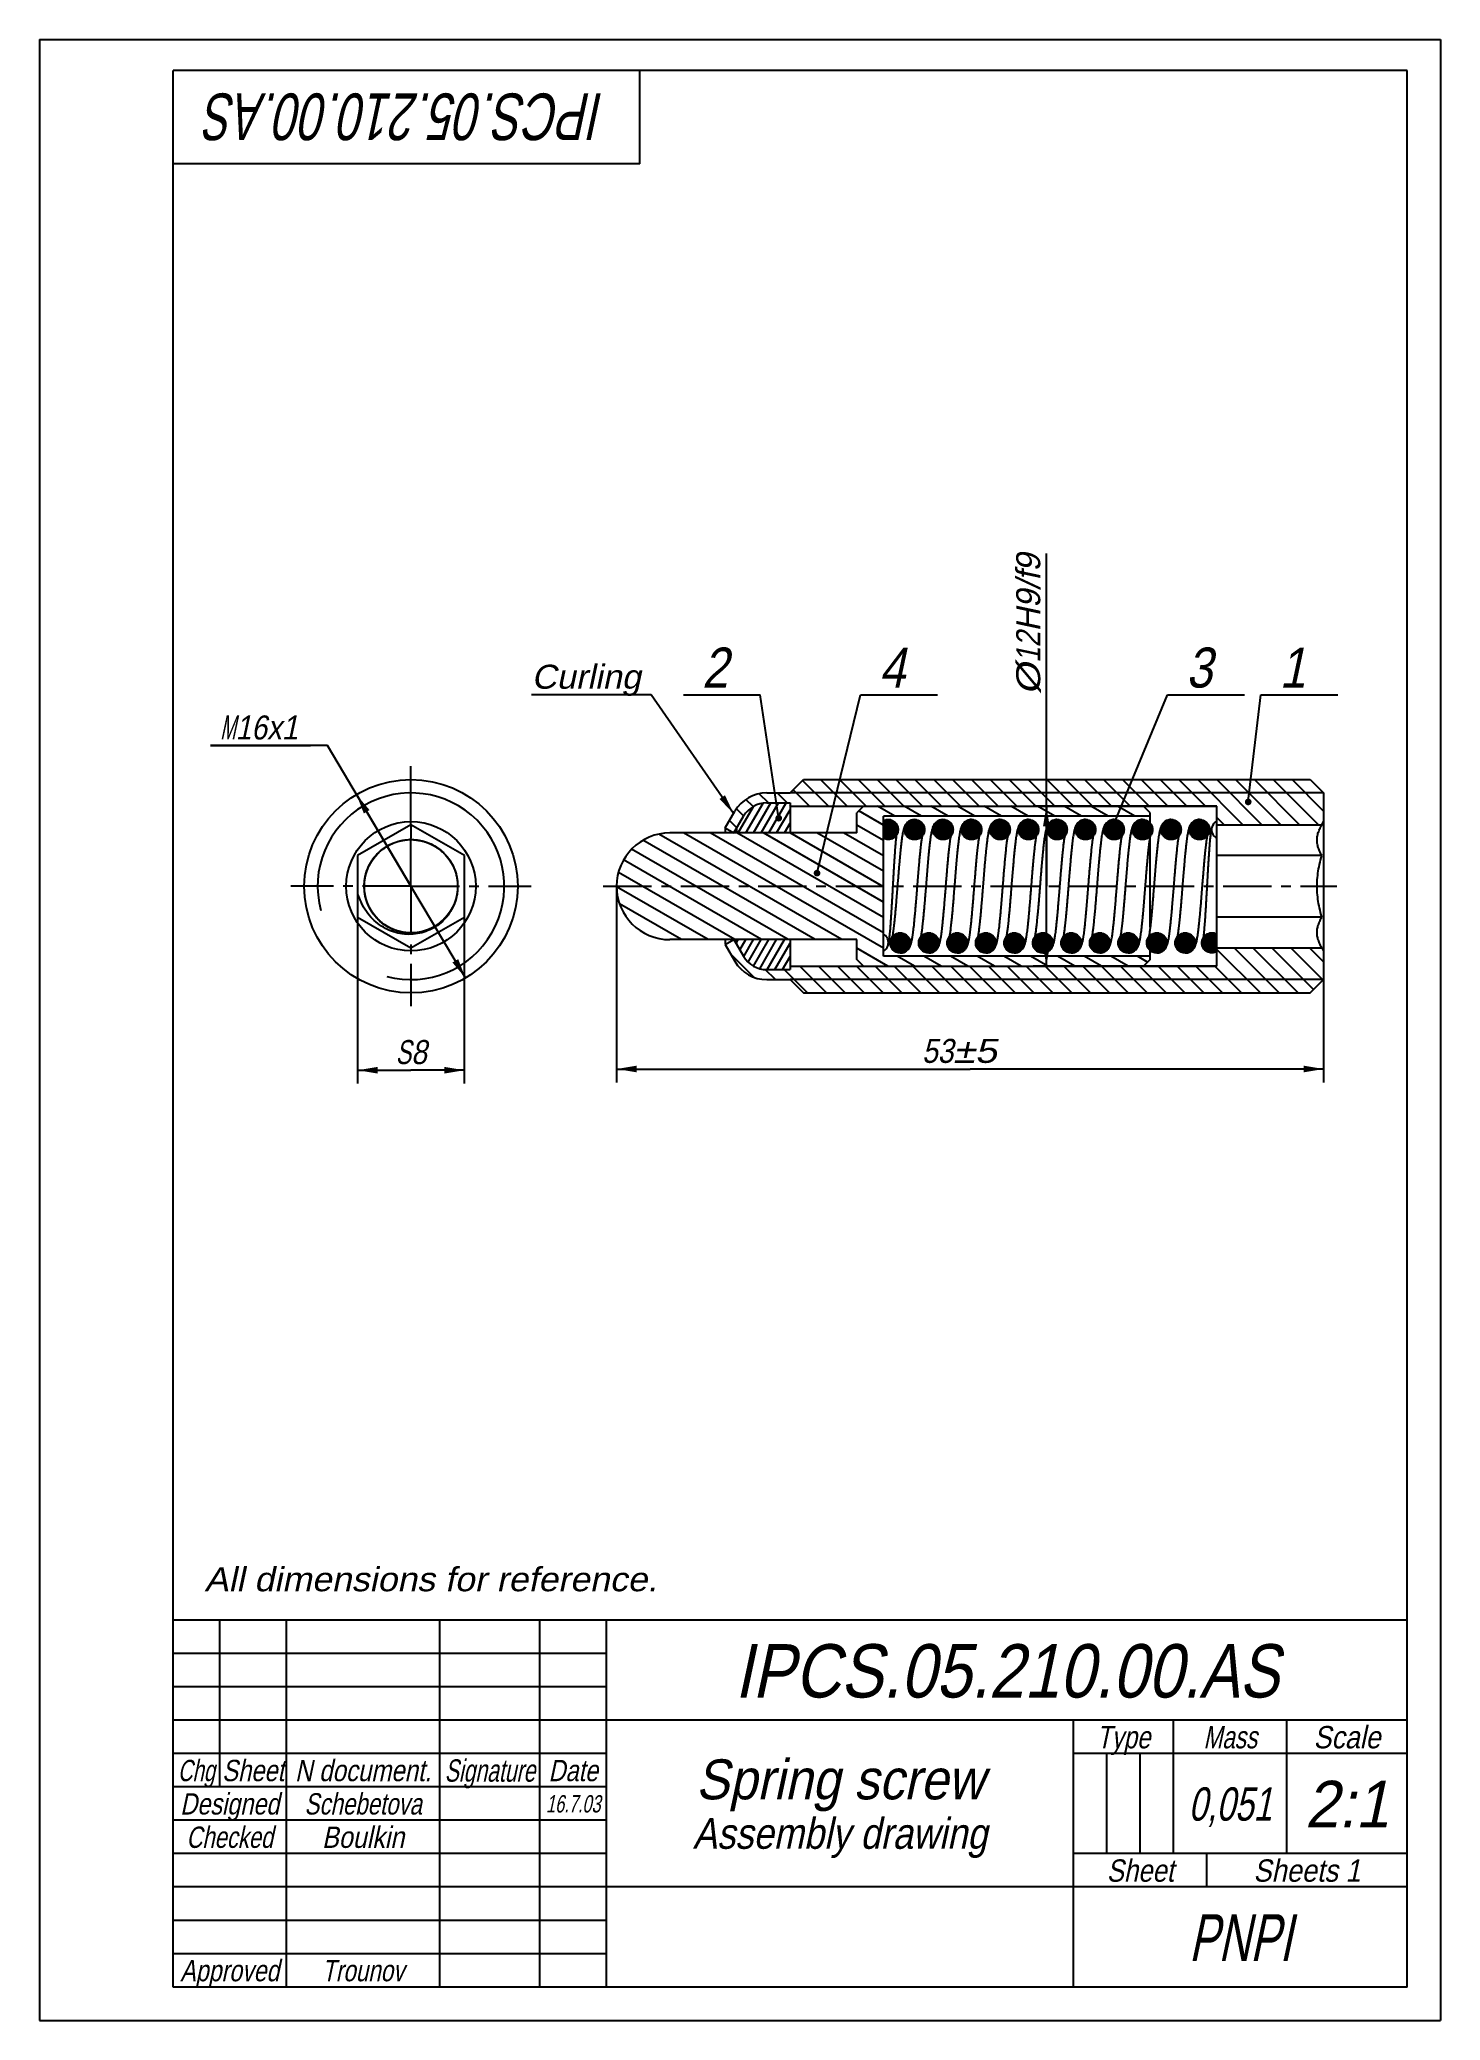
# Model space of a CAD drawing. Extents: x 0 to 210, y 0 to 297.
import ezdxf
from ezdxf.enums import TextEntityAlignment as Align

# ---------------------------------------------------------------- set-up
doc = ezdxf.new("R2010")
doc.units = 0
doc.header["$LTSCALE"] = 19.36
doc.header["$MEASUREMENT"] = 0
doc.linetypes.add('CENTER', pattern=[0.6, 0.375, -0.075, 0.075, -0.075])
doc.layers.get('0').update_dxf_attribs({"linetype": 'CONTINUOUS'})
doc.layers.add('DEFAULT_1', color=7, linetype='CENTER')
doc.styles.add('TEXTSTYLE_0', font='txt', dxfattribs={"width": 0.8})
doc.dimstyles.new('DIMSTYLE_1', dxfattribs={"dimtxt": 3.6, "dimasz": 0.18, "dimexe": 0.18, "dimexo": 0.0625, "dimgap": 0.09, "dimtad": 0, "dimtih": 1, "dimtoh": 1, "dimlfac": 0.5, "dimzin": 0, "dimdsep": 46, "dimtxsty": 'STANDARD', "dimcen": 0.09, "dimadec": 0, "dimazin": 0, "dimtol": 1, "dimtp": 5, "dimtm": 5, "dimtfac": 0, "dimtdec": 4, "dimtofl": 0, "dimtmove": 0, "dimatfit": 3, "dimfxl": 1, "dimtolj": 1, "dimtzin": 0, "dimarcsym": 0})
doc.dimstyles.new('DIMSTYLE_2', dxfattribs={"dimtxt": 3.6, "dimasz": 0.18, "dimexe": 0.18, "dimexo": 0.0625, "dimgap": 0.09, "dimtad": 0, "dimtih": 1, "dimtoh": 1, "dimlfac": 0.5, "dimzin": 0, "dimdsep": 46, "dimtxsty": 'STANDARD', "dimcen": 0.09, "dimadec": 0, "dimazin": 0, "dimtp": 0.2, "dimtm": 0.2, "dimtfac": 0, "dimtdec": 4, "dimtofl": 0, "dimtmove": 0, "dimatfit": 3, "dimfxl": 1, "dimtolj": 1, "dimtzin": 0, "dimarcsym": 0})

msp = doc.modelspace()

# ---------------------------------------------------------------- texts
at = {"color": 2, "linetype": 'Continuous', "style": 'TEXTSTYLE_0', "oblique": 12}
for s, width, p, p2 in [('.AS', 0.75, (35.75, 288.928), (25.25, 288.928)), ('IPCS.05.210.00', 0.677419, (84.75, 288.928), (35.75, 288.928))]:
    msp.add_text(s, height=7, rotation=180, dxfattribs=dict(at, width=width)).set_placement(p, p2, align=Align.FIT)
for s, height, width, p, p2 in [('Curling', 3.6, 0.827273, (73.748, 199.67), (90.128, 199.67)), ('All dimensions for reference.', 3.6, 0.734416, (24.722, 64.343), (92.582, 64.343)), ('IPCS.05.210.00', 8, 0.812903, (104.2, 48.411), (171.4, 48.411)), ('.AS', 8, 0.9, (171.4, 48.411), (185.8, 48.411)), ('Type', 3.35, 0.654545, (158.48, 40.788), (166.52, 40.788)), ('Mass', 3.35, 0.654545, (174.48, 40.788), (182.52, 40.788)), ('Scale', 3.35, 0.72, (190.975, 40.788), (201.025, 40.788)), ('Chg', 3.2, 0.6525, (20.716, 35.864), (26.284, 35.864)), ('Sheet', 3.2, 0.621429, (27.36, 35.864), (36.64, 35.864)), ('N document.', 3.2, 0.638, (38.292, 35.864), (58.708, 35.864)), ('Signature', 3.35, 0.50625, (60.716, 35.788), (74.284, 35.788)), ('Date', 3.2, 0.632727, (76.288, 35.864), (83.712, 35.864)), ('Spring screw', 6, 0.654545, (98.4, 33.139), (141.6, 33.139)), ('2:1', 7, 1.08, (189.7, 28.922), (202.3, 28.922)), ('Designed', 3.2, 0.662857, (21.076, 30.864), (35.924, 30.864)), ('Schebetova', 3.2, 0.568966, (39.7, 30.864), (57.3, 30.864)), ('16.7.03', 2.6, 0.651724, (75.905, 31.171), (84.095, 31.171)), ('0,051', 5, 0.714286, (172.25, 29.944), (184.75, 29.944)), ('Assembly drawing', 4.6, 0.662069, (97.92, 25.727), (142.08, 25.727)), ('Checked', 3.2, 0.609, (22.004, 25.864), (34.996, 25.864)), ('Boulkin', 3.2, 0.7, (42.34, 25.864), (54.66, 25.864)), ('Sheet', 3.35, 0.642857, (159.975, 20.788), (170.025, 20.788)), ('Sheets 1', 3.35, 0.654545, (181.96, 20.788), (198.04, 20.788)), ('PNPI', 7, 0.66, (172.3, 8.922), (187.7, 8.922)), ('Approved', 3.2, 0.605217, (21.076, 5.864), (35.924, 5.864)), ('Trounov', 3.2, 0.5775, (42.34, 5.864), (54.66, 5.864))]:
    msp.add_text(s, height=height, dxfattribs=dict(at, width=width)).set_placement(p, p2, align=Align.FIT)

# ---------------------------------------------------------------- blocks, each defined once
blk = doc.blocks.new('*D0')
at = {"color": 2, "linetype": 'Continuous'}
for p, q in [((86.5, 170.05), (86.5, 140.65)), ((192.5, 156.05), (192.5, 140.65)), ((86.5, 142.65), (139.5, 142.65)), ((192.5, 142.65), (139.5, 142.65))]:
    blk.add_line(p, q, dxfattribs=at)
for points in [[(89.5, 143.15), (86.5, 142.65), (89.5, 142.15)], [(189.5, 142.15), (192.5, 142.65), (189.5, 143.15)]]:
    blk.add_solid(points, dxfattribs=at)
at = {"color": 2, "linetype": 'Continuous', "style": 'TEXTSTYLE_0', "oblique": 12}
for s, width, p, p2 in [('53', 0.78, (132.3, 143.57), (136.98, 143.57)), ('%%p5', 1.09, (136.98, 143.57), (143.52, 143.57))]:
    blk.add_text(s, height=3.6, dxfattribs=dict(at, width=width)).set_placement(p, p2, align=Align.FIT)
blk = doc.blocks.new('*D1')
at = {"color": 2, "linetype": 'Continuous'}
for p, q in [((47.67, 165.43), (47.67, 140.47)), ((63.67, 165.43), (63.67, 140.47)), ((47.67, 142.47), (55.67, 142.47)), ((63.67, 142.47), (55.67, 142.47))]:
    blk.add_line(p, q, dxfattribs=at)
for points in [[(50.67, 142.97), (47.67, 142.47), (50.67, 141.97)], [(60.67, 141.97), (63.67, 142.47), (60.67, 142.97)]]:
    blk.add_solid(points, dxfattribs=at)
at = {"color": 2, "linetype": 'Continuous', "style": 'TEXTSTYLE_0', "oblique": 12, "width": 0.975}
for s, p, p2 in [('S', (53.37, 143.39), (55.71, 143.39)), ('8', (55.71, 143.39), (58.05, 143.39))]:
    blk.add_text(s, height=3.6, dxfattribs=at).set_placement(p, p2, align=Align.FIT)
blk = doc.blocks.new('*D2')
at = {"color": 2, "linetype": 'Continuous'}
for p, q in [((43.14, 191.14), (25.61, 191.14)), ((25.61, 191.14), (40.59, 191.14)), ((55.67, 170.05), (43.14, 191.14)), ((47.5, 183.8), (55.67, 170.05)), ((63.85, 156.3), (55.67, 170.05))]:
    blk.add_line(p, q, dxfattribs=at)
for points in [[(49.46, 181.48), (47.5, 183.8), (48.6, 180.97)], [(61.89, 158.62), (63.85, 156.3), (62.75, 159.13)]]:
    blk.add_solid(points, dxfattribs=at)
at = {"color": 2, "linetype": 'Continuous', "style": 'TEXTSTYLE_0', "oblique": 12, "width": 0.975}
for s, p, p2 in [('M', (27.05, 192.06), (29.39, 192.06)), ('16', (29.39, 192.06), (34.07, 192.06)), ('x1', (34.07, 192.06), (38.75, 192.06))]:
    blk.add_text(s, height=3.6, dxfattribs=at).set_placement(p, p2, align=Align.FIT)
blk = doc.blocks.new('*D3')
at = {"color": 2, "linetype": 'Continuous'}
for p, q in [((150.93, 170.05), (150.93, 219.93)), ((176.5, 182.05), (148.93, 182.05)), ((150.93, 182.05), (150.93, 170.05)), ((150.93, 158.05), (150.93, 170.05)), ((176.5, 158.05), (148.93, 158.05))]:
    blk.add_line(p, q, dxfattribs=at)
for points in [[(151.43, 179.05), (150.93, 182.05), (150.43, 179.05)], [(150.43, 161.05), (150.93, 158.05), (151.43, 161.05)]]:
    blk.add_solid(points, dxfattribs=at)
at = {"color": 2, "linetype": 'Continuous', "style": 'TEXTSTYLE_0', "oblique": 12}
for s, width, p, p2 in [('H9/f9', 0.696429, (150.01, 208.23), (150.01, 219.93)), ('12', 0.975, (150.01, 203.55), (150.01, 208.23)), ('%%c', 2, (150.01, 198.75), (150.01, 203.55))]:
    blk.add_text(s, height=3.6, rotation=90, dxfattribs=dict(at, width=width)).set_placement(p, p2, align=Align.FIT)
blk = doc.blocks.new('BALLOON_BL0')
at = {"color": 2, "linetype": 'Continuous'}
for p, q in [((181.25, 183.2), (183.09, 198.75)), ((183.09, 198.75), (194.61, 198.75))]:
    blk.add_line(p, q, dxfattribs=at)
at = {"color": 2, "linetype": 'Continuous', "const_width": 0.5}
blk.add_lwpolyline([(180.94, 182.7, 1), (181.44, 182.7, 1), (180.94, 182.7)], format="xyb", dxfattribs=at)
at = {"color": 2, "linetype": 'Continuous', "style": 'TEXTSTYLE_0', "oblique": 12, "width": 1.95}
blk.add_text('1', height=6, dxfattribs=at).set_placement((185.88, 199.84), (189.78, 199.84), align=Align.FIT)
blk = doc.blocks.new('BALLOON_BL1')
at = {"color": 2, "linetype": 'Continuous'}
for p in [(96.51, 198.75), (110.74, 180.75)]:
    blk.add_line(p, (108.03, 198.75), dxfattribs=at)
at = {"color": 2, "linetype": 'Continuous', "const_width": 0.5}
blk.add_lwpolyline([(110.56, 180.26, 1), (111.06, 180.26, 1), (110.56, 180.26)], format="xyb", dxfattribs=at)
at = {"color": 2, "linetype": 'Continuous', "style": 'TEXTSTYLE_0', "oblique": 12, "width": 0.975}
blk.add_text('2', height=6, dxfattribs=at).set_placement((99.31, 199.84), (103.21, 199.84), align=Align.FIT)
blk = doc.blocks.new('BALLOON_BL2')
at = {"color": 2, "linetype": 'Continuous'}
for p, q in [((116.67, 172.51), (123.06, 198.75)), ((123.06, 198.75), (134.59, 198.75))]:
    blk.add_line(p, q, dxfattribs=at)
at = {"color": 2, "linetype": 'Continuous', "const_width": 0.5}
blk.add_lwpolyline([(116.3, 172.02, 1), (116.8, 172.02, 1), (116.3, 172.02)], format="xyb", dxfattribs=at)
at = {"color": 2, "linetype": 'Continuous', "style": 'TEXTSTYLE_0', "oblique": 12, "width": 0.975}
blk.add_text('4', height=6, dxfattribs=at).set_placement((125.86, 199.84), (129.76, 199.84), align=Align.FIT)
blk = doc.blocks.new('BALLOON_BL3')
at = {"color": 2, "linetype": 'Continuous'}
for p, q in [((160.97, 179.21), (169.09, 198.75)), ((169.09, 198.75), (180.62, 198.75))]:
    blk.add_line(p, q, dxfattribs=at)
at = {"color": 2, "linetype": 'Continuous', "const_width": 0.5}
blk.add_lwpolyline([(160.53, 178.75, 1), (161.03, 178.75, 1), (160.53, 178.75)], format="xyb", dxfattribs=at)
at = {"color": 2, "linetype": 'Continuous', "style": 'TEXTSTYLE_0', "oblique": 12, "width": 0.975}
blk.add_text('3', height=6, dxfattribs=at).set_placement((171.89, 199.84), (175.79, 199.84), align=Align.FIT)

# ---------------------------------------------------------------- dimensions: what is measured, and where the dimension line sits
at = {"color": 2, "linetype": 'Continuous'}
for base, p1, p2, angle, dimstyle, picture, middle in [((150.927, 182.05), (176.497, 158.05), (176.497, 182.05), 90, 'DIMSTYLE_2', '*D3', (148.207, 209.34)), ((86.497, 142.652), (192.497, 156.05), (86.497, 170.05), 180, 'DIMSTYLE_1', '*D0', (137.914, 145.372))]:
    dim = msp.add_linear_dim(base=base, p1=p1, p2=p2, angle=angle, dimstyle=dimstyle, dxfattribs=at)
    dim.commit()
    dim.dimension.update_dxf_attribs({"geometry": picture, "text_midpoint": middle})
dim = msp.add_diameter_dim_2p(p1=(47.498, 183.804), p2=(63.848, 156.296), dimstyle='DIMSTYLE_2', dxfattribs=at)
dim.commit()
dim.dimension.update_dxf_attribs({"geometry": '*D2', "text_midpoint": (32.899, 193.857)})
dim = msp.add_linear_dim(base=(63.673, 142.469), p1=(47.673, 165.431), p2=(63.673, 165.431), dimstyle='DIMSTYLE_2', dxfattribs=at)
dim.commit()
dim.dimension.update_dxf_attribs({"geometry": '*D1', "text_midpoint": (55.715, 145.189)})

# ---------------------------------------------------------------- linework, layer by layer
at = {"color": 7, "linetype": 'Continuous'}
for p, q in [((0, 297), (0, 0)), ((0, 297), (210, 297)), ((210, 297), (210, 0)), ((90, 292.35), (20, 292.35)), ((20, 278.35), (20, 292.35)), ((20, 5), (20, 292.35)), ((205, 292.35), (20, 292.35)), ((90, 278.35), (90, 292.35)), ((205, 5), (205, 292.35)), ((90, 278.35), (20, 278.35)), ((112.497, 184.05), (114.497, 186.05)), ((114.497, 186.05), (190.497, 186.05)), ((190.497, 186.05), (192.497, 184.05)), ((102.798, 178.8), (104.241, 181.3)), ((109.004, 184.05), (112.497, 184.05)), ((109.004, 182.55), (112.497, 182.55)), ((112.497, 182.55), (112.497, 178.05)), ((112.497, 182.05), (176.497, 182.05)), ((123.497, 182.05), (122.497, 181.05)), ((166.497, 181.05), (165.497, 182.05)), ((176.497, 158.05), (176.497, 182.05)), ((192.497, 184.05), (192.497, 156.05)), ((55.673, 179.288), (47.673, 174.669)), ((55.673, 179.288), (55.673, 177.253)), ((63.673, 174.669), (55.673, 179.288)), ((102.798, 178.8), (102.798, 178.05)), ((102.798, 178.8), (104.097, 178.05)), ((104.097, 178.05), (105.54, 180.55)), ((104.497, 178.743), (104.497, 178.05)), ((122.497, 178.05), (122.497, 181.05)), ((126.497, 159.55), (126.497, 180.55)), ((166.497, 180.55), (126.497, 180.55)), ((131.16, 180.05), (131.164, 180.05)), ((135.433, 180.05), (135.437, 180.05)), ((139.706, 180.05), (139.71, 180.05)), ((143.98, 180.05), (143.982, 180.05)), ((148.252, 180.05), (148.255, 180.05)), ((152.524, 180.05), (152.528, 180.05)), ((156.797, 180.05), (156.8, 180.05)), ((161.07, 180.05), (161.073, 180.05)), ((165.343, 180.05), (165.346, 180.05)), ((166.497, 179.508), (166.497, 181.05)), ((169.615, 180.05), (169.619, 180.05)), ((173.888, 180.05), (173.891, 180.05)), ((176.497, 179.288), (192.23, 179.288)), ((192.23, 179.288), (192.497, 179.75)), ((122.497, 178.05), (94.497, 178.05)), ((131.167, 177.05), (131.164, 177.05)), ((135.439, 177.05), (135.437, 177.05)), ((139.712, 177.05), (139.71, 177.05)), ((143.984, 177.05), (143.982, 177.05)), ((148.257, 177.05), (148.255, 177.05)), ((152.53, 177.05), (152.528, 177.05)), ((156.802, 177.05), (156.8, 177.05)), ((161.075, 177.05), (161.073, 177.05)), ((165.347, 177.05), (165.346, 177.05)), ((166.497, 163.916), (166.497, 177.361)), ((169.62, 177.05), (169.619, 177.05)), ((173.893, 177.05), (173.891, 177.05)), ((47.673, 174.669), (47.673, 165.431)), ((63.673, 165.431), (63.673, 174.669)), ((192.23, 174.669), (176.497, 174.669)), ((47.673, 165.431), (55.673, 160.812)), ((55.673, 160.812), (63.673, 165.431)), ((192.23, 165.431), (176.497, 165.431)), ((122.497, 162.05), (94.497, 162.05)), ((102.798, 162.05), (102.798, 161.3)), ((102.798, 161.3), (104.097, 162.05)), ((102.798, 161.3), (104.241, 158.8)), ((104.097, 162.05), (105.54, 159.55)), ((104.497, 162.05), (104.497, 161.357)), ((112.497, 162.05), (112.497, 157.55)), ((122.497, 159.05), (122.497, 162.05)), ((129.025, 163.05), (129.028, 163.05)), ((133.298, 163.05), (133.3, 163.05)), ((137.571, 163.05), (137.573, 163.05)), ((141.844, 163.05), (141.846, 163.05)), ((146.117, 163.05), (146.119, 163.05)), ((150.39, 163.05), (150.391, 163.05)), ((154.662, 163.05), (154.664, 163.05)), ((158.935, 163.05), (158.937, 163.05)), ((163.208, 163.05), (163.21, 163.05)), ((166.497, 159.05), (166.497, 160.42)), ((167.48, 163.05), (167.482, 163.05)), ((171.753, 163.05), (171.755, 163.05)), ((176.497, 160.812), (192.23, 160.812)), ((192.23, 160.812), (192.497, 160.35)), ((109.004, 157.55), (112.497, 157.55)), ((112.497, 158.05), (176.497, 158.05)), ((123.497, 158.05), (122.497, 159.05)), ((166.497, 159.55), (126.497, 159.55)), ((129.032, 160.05), (129.028, 160.05)), ((133.305, 160.05), (133.3, 160.05)), ((137.577, 160.05), (137.573, 160.05)), ((141.85, 160.05), (141.846, 160.05)), ((146.122, 160.05), (146.119, 160.05)), ((150.395, 160.05), (150.391, 160.05)), ((154.668, 160.05), (154.664, 160.05)), ((158.94, 160.05), (158.937, 160.05)), ((163.213, 160.05), (163.21, 160.05)), ((166.497, 159.05), (165.497, 158.05)), ((167.486, 160.05), (167.482, 160.05)), ((171.759, 160.05), (171.755, 160.05)), ((109.004, 156.05), (112.497, 156.05)), ((112.497, 156.05), (114.497, 154.05)), ((190.497, 154.05), (192.497, 156.05)), ((114.497, 154.05), (190.497, 154.05)), ((205, 60), (20, 60)), ((20, 5), (20, 60)), ((27, 35), (27, 60)), ((37, 5), (37, 60)), ((60, 5), (60, 60)), ((75, 5), (75, 60)), ((85, 5), (85, 60)), ((205, 5), (205, 60)), ((85, 55), (20, 55)), ((85, 50), (20, 50)), ((205, 45), (20, 45)), ((155, 5), (155, 45)), ((170, 25), (170, 45)), ((187, 25), (187, 45)), ((85, 40), (20, 40)), ((205, 40), (155, 40)), ((160, 25), (160, 40)), ((165, 25), (165, 40)), ((85, 35), (20, 35)), ((85, 30), (20, 30)), ((85, 25), (20, 25)), ((205, 25), (155, 25)), ((175, 20), (175, 25)), ((205, 20), (20, 20)), ((85, 15), (20, 15)), ((85, 10), (20, 10)), ((205, 5), (20, 5)), ((205, 5), (20, 5)), ((0, 0), (210, 0))]:
    msp.add_line(p, q, dxfattribs=at)
at = {"color": 2, "linetype": 'Continuous'}
for p, q in [((91.704, 198.75), (73.748, 198.75)), ((104.043, 180.957), (91.704, 198.75)), ((115.415, 182.05), (112.956, 184.509)), ((118.243, 182.05), (114.37, 185.923)), ((121.072, 182.05), (117.072, 186.05)), ((123.9, 182.05), (119.9, 186.05)), ((126.728, 182.05), (122.728, 186.05)), ((129.557, 182.05), (125.557, 186.05)), ((132.385, 182.05), (128.385, 186.05)), ((135.214, 182.05), (131.214, 186.05)), ((138.042, 182.05), (134.042, 186.05)), ((140.871, 182.05), (136.871, 186.05)), ((143.699, 182.05), (139.699, 186.05)), ((146.527, 182.05), (142.527, 186.05)), ((149.356, 182.05), (145.356, 186.05)), ((152.184, 182.05), (148.184, 186.05)), ((155.013, 182.05), (151.013, 186.05)), ((157.841, 182.05), (153.841, 186.05)), ((160.67, 182.05), (156.67, 186.05)), ((163.498, 182.05), (159.498, 186.05)), ((166.326, 182.05), (162.326, 186.05)), ((169.155, 182.05), (165.155, 186.05)), ((171.983, 182.05), (167.983, 186.05)), ((174.812, 182.05), (170.812, 186.05)), ((180.403, 179.288), (173.64, 186.05)), ((183.231, 179.288), (176.469, 186.05)), ((186.059, 179.288), (179.297, 186.05)), ((188.888, 179.288), (182.125, 186.05)), ((191.716, 179.288), (184.954, 186.05)), ((192.497, 181.335), (187.782, 186.05)), ((105.564, 180.587), (104.482, 181.67)), ((104.723, 178.05), (107.015, 182.02)), ((105.878, 178.05), (108.451, 182.508)), ((106.981, 181.999), (105.898, 183.082)), ((107.032, 178.05), (109.63, 182.55)), ((109.258, 182.55), (107.876, 183.932)), ((108.187, 178.05), (110.785, 182.55)), ((109.342, 178.05), (111.94, 182.55)), ((110.496, 178.05), (112.497, 181.515)), ((112.086, 182.55), (110.586, 184.05)), ((192.497, 184.05), (112.497, 184.05)), ((112.586, 182.05), (112.497, 182.139)), ((126.497, 179.226), (122.804, 181.357)), ((128.203, 180.55), (125.605, 182.05)), ((132.203, 180.55), (129.605, 182.05)), ((136.203, 180.55), (133.605, 182.05)), ((140.203, 180.55), (137.605, 182.05)), ((144.203, 180.55), (141.605, 182.05)), ((148.203, 180.55), (145.605, 182.05)), ((152.203, 180.55), (149.605, 182.05)), ((156.203, 180.55), (153.605, 182.05)), ((160.203, 180.55), (157.605, 182.05)), ((164.203, 180.55), (161.605, 182.05)), ((104.527, 178.795), (103.429, 179.893)), ((111.651, 178.05), (112.497, 179.515)), ((126.497, 176.916), (122.497, 179.226)), ((126.497, 179.876), (126.854, 180.01)), ((127.612, 179.989), (126.497, 179.876)), ((127.968, 179.834), (126.497, 177.224)), ((128.276, 179.59), (126.497, 177.224)), ((128.505, 179.277), (126.497, 177.224)), ((128.646, 178.923), (126.497, 177.224)), ((128.694, 178.55), (126.497, 177.224)), ((127.968, 179.834), (128.276, 179.59)), ((128.276, 179.59), (128.505, 179.277)), ((128.505, 179.277), (128.646, 178.923)), ((128.646, 178.923), (128.694, 178.55)), ((128.694, 178.55), (128.646, 178.177)), ((129.673, 178.707), (129.742, 179.021)), ((132.587, 179.021), (129.673, 178.707)), ((129.673, 178.393), (129.673, 178.707)), ((132.655, 178.707), (129.673, 178.393)), ((129.742, 178.079), (129.673, 178.393)), ((129.742, 179.021), (129.876, 179.316)), ((132.453, 179.316), (129.742, 179.021)), ((132.655, 178.393), (129.742, 178.079)), ((130.065, 179.57), (130.298, 179.773)), ((132.264, 179.57), (130.065, 179.57)), ((130.298, 179.773), (130.566, 179.924)), ((132.031, 179.774), (130.298, 179.773)), ((130.566, 179.924), (130.859, 180.018)), ((131.762, 179.924), (130.566, 179.924)), ((133.945, 178.707), (134.014, 179.021)), ((136.859, 179.021), (133.945, 178.707)), ((133.945, 178.393), (133.945, 178.707)), ((136.928, 178.707), (133.945, 178.393)), ((134.014, 178.079), (133.945, 178.393)), ((134.014, 179.021), (134.149, 179.316)), ((136.725, 179.316), (134.014, 179.021)), ((136.928, 178.393), (134.014, 178.079)), ((134.337, 179.57), (134.57, 179.773)), ((136.536, 179.57), (134.337, 179.57)), ((134.57, 179.773), (134.839, 179.924)), ((136.303, 179.774), (134.57, 179.773)), ((134.839, 179.924), (135.132, 180.018)), ((136.035, 179.924), (134.839, 179.924)), ((138.218, 178.707), (138.287, 179.021)), ((141.132, 179.021), (138.218, 178.707)), ((138.218, 178.393), (138.218, 178.707)), ((141.201, 178.707), (138.218, 178.393)), ((138.287, 178.079), (138.218, 178.393)), ((138.287, 179.021), (138.421, 179.316)), ((140.998, 179.316), (138.287, 179.021)), ((141.201, 178.393), (138.287, 178.079)), ((138.61, 179.57), (138.843, 179.773)), ((140.809, 179.57), (138.61, 179.57)), ((138.843, 179.773), (139.112, 179.924)), ((140.576, 179.774), (138.843, 179.773)), ((139.112, 179.924), (139.404, 180.018)), ((140.307, 179.924), (139.112, 179.924)), ((142.491, 178.707), (142.56, 179.021)), ((145.405, 179.021), (142.491, 178.707)), ((142.491, 178.393), (142.491, 178.707)), ((145.474, 178.707), (142.491, 178.393)), ((142.56, 178.079), (142.491, 178.393)), ((142.56, 179.021), (142.694, 179.316)), ((145.271, 179.316), (142.56, 179.021)), ((145.474, 178.393), (142.56, 178.079)), ((142.883, 179.57), (143.116, 179.773)), ((145.082, 179.57), (142.883, 179.57)), ((143.116, 179.773), (143.384, 179.924)), ((144.849, 179.774), (143.116, 179.773)), ((143.384, 179.924), (143.677, 180.018)), ((144.58, 179.924), (143.384, 179.924)), ((146.764, 178.707), (146.833, 179.021)), ((149.677, 179.021), (146.764, 178.707)), ((146.764, 178.393), (146.764, 178.707)), ((149.746, 178.707), (146.764, 178.393)), ((146.833, 178.079), (146.764, 178.393)), ((146.833, 179.021), (146.967, 179.316)), ((149.543, 179.316), (146.833, 179.021)), ((149.746, 178.393), (146.833, 178.079)), ((147.155, 179.57), (147.388, 179.773)), ((149.355, 179.57), (147.155, 179.57)), ((147.388, 179.773), (147.657, 179.924)), ((149.122, 179.774), (147.388, 179.773)), ((147.657, 179.924), (147.95, 180.018)), ((148.853, 179.924), (147.657, 179.924)), ((153.95, 179.021), (151.036, 178.707)), ((151.036, 178.707), (151.105, 179.021)), ((154.019, 178.707), (151.036, 178.393)), ((151.036, 178.393), (151.036, 178.707)), ((151.105, 178.079), (151.036, 178.393)), ((151.105, 179.021), (151.239, 179.316)), ((153.816, 179.316), (151.105, 179.021)), ((154.019, 178.393), (151.105, 178.079)), ((151.428, 179.57), (151.661, 179.773)), ((153.627, 179.57), (151.428, 179.57)), ((151.661, 179.773), (151.93, 179.924)), ((153.394, 179.774), (151.661, 179.773)), ((151.93, 179.924), (152.222, 180.018)), ((153.126, 179.924), (151.93, 179.924)), ((158.223, 179.021), (155.309, 178.707)), ((155.309, 178.707), (155.378, 179.021)), ((158.292, 178.707), (155.309, 178.393)), ((155.309, 178.393), (155.309, 178.707)), ((155.378, 178.079), (155.309, 178.393)), ((158.089, 179.316), (155.378, 179.021)), ((155.378, 179.021), (155.512, 179.316)), ((158.292, 178.393), (155.378, 178.079)), ((155.701, 179.57), (155.934, 179.773)), ((157.9, 179.57), (155.701, 179.57)), ((155.934, 179.773), (156.203, 179.924)), ((157.667, 179.774), (155.934, 179.773)), ((156.203, 179.924), (156.495, 180.018)), ((157.398, 179.924), (156.203, 179.924)), ((162.496, 179.021), (159.582, 178.707)), ((159.582, 178.707), (159.651, 179.021)), ((162.565, 178.707), (159.582, 178.393)), ((159.582, 178.393), (159.582, 178.707)), ((159.651, 178.079), (159.582, 178.393)), ((162.362, 179.316), (159.651, 179.021)), ((159.651, 179.021), (159.785, 179.316)), ((162.565, 178.393), (159.651, 178.079)), ((159.974, 179.57), (160.207, 179.773)), ((162.173, 179.57), (159.974, 179.57)), ((160.207, 179.773), (160.475, 179.924)), ((161.94, 179.774), (160.207, 179.773)), ((160.475, 179.924), (160.768, 180.018)), ((161.671, 179.924), (160.475, 179.924)), ((166.768, 179.021), (163.855, 178.707)), ((163.855, 178.707), (163.924, 179.021)), ((166.837, 178.707), (163.855, 178.393)), ((163.855, 178.393), (163.855, 178.707)), ((163.924, 178.079), (163.855, 178.393)), ((166.634, 179.316), (163.924, 179.021)), ((163.924, 179.021), (164.058, 179.316)), ((166.837, 178.393), (163.924, 178.079)), ((164.246, 179.57), (164.479, 179.773)), ((166.445, 179.57), (164.246, 179.57)), ((164.479, 179.773), (164.748, 179.924)), ((166.212, 179.774), (164.479, 179.773)), ((164.748, 179.924), (165.041, 180.018)), ((165.944, 179.924), (164.748, 179.924)), ((171.041, 179.021), (168.127, 178.707)), ((168.127, 178.707), (168.196, 179.021)), ((171.11, 178.707), (168.127, 178.393)), ((168.127, 178.393), (168.127, 178.707)), ((168.196, 178.079), (168.127, 178.393)), ((170.907, 179.316), (168.196, 179.021)), ((168.196, 179.021), (168.33, 179.316)), ((171.11, 178.393), (168.196, 178.079)), ((168.519, 179.57), (168.752, 179.773)), ((170.718, 179.57), (168.519, 179.57)), ((168.752, 179.773), (169.021, 179.924)), ((170.485, 179.774), (168.752, 179.773)), ((169.021, 179.924), (169.313, 180.018)), ((170.217, 179.924), (169.021, 179.924)), ((175.314, 179.021), (172.4, 178.707)), ((172.4, 178.707), (172.469, 179.021)), ((175.383, 178.707), (172.4, 178.393)), ((172.4, 178.393), (172.4, 178.707)), ((172.469, 178.079), (172.4, 178.393)), ((175.18, 179.316), (172.469, 179.021)), ((172.469, 179.021), (172.603, 179.316)), ((175.383, 178.393), (172.469, 178.079)), ((172.792, 179.57), (173.025, 179.773)), ((174.991, 179.57), (172.792, 179.57)), ((173.025, 179.773), (173.293, 179.924)), ((174.758, 179.774), (173.025, 179.773)), ((173.293, 179.924), (173.586, 180.018)), ((174.489, 179.924), (173.293, 179.924)), ((177.574, 179.288), (176.497, 180.365)), ((112.246, 162.05), (88.754, 175.613)), ((116.246, 162.05), (90.446, 176.946)), ((120.246, 162.05), (92.845, 177.87)), ((126.497, 160.75), (96.533, 178.05)), ((126.497, 163.06), (100.533, 178.05)), ((126.497, 165.369), (104.533, 178.05)), ((126.497, 167.679), (108.533, 178.05)), ((126.497, 169.988), (112.533, 178.05)), ((126.497, 172.297), (116.533, 178.05)), ((126.497, 174.607), (120.533, 178.05)), ((128.646, 178.177), (126.497, 177.224)), ((128.505, 177.823), (126.497, 177.224)), ((128.275, 177.51), (126.497, 177.224)), ((127.967, 177.266), (126.497, 177.224)), ((126.853, 177.091), (126.497, 177.224)), ((127.611, 177.111), (126.853, 177.091)), ((128.275, 177.51), (127.967, 177.266)), ((128.505, 177.823), (128.275, 177.51)), ((128.646, 178.177), (128.505, 177.823)), ((129.876, 177.784), (129.742, 178.079)), ((132.586, 178.079), (129.876, 177.784)), ((130.065, 177.53), (129.876, 177.784)), ((132.452, 177.784), (130.065, 177.53)), ((130.298, 177.327), (130.065, 177.53)), ((132.264, 177.53), (130.065, 177.53)), ((130.566, 177.176), (130.298, 177.327)), ((132.031, 177.327), (130.298, 177.327)), ((130.859, 177.082), (130.566, 177.176)), ((131.762, 177.176), (130.566, 177.176)), ((131.469, 177.082), (130.859, 177.082)), ((132.452, 177.784), (132.264, 177.53)), ((134.148, 177.784), (134.014, 178.079)), ((136.859, 178.079), (134.148, 177.784)), ((134.337, 177.53), (134.148, 177.784)), ((136.725, 177.784), (134.337, 177.53)), ((134.57, 177.327), (134.337, 177.53)), ((136.536, 177.53), (134.337, 177.53)), ((134.839, 177.176), (134.57, 177.327)), ((136.303, 177.327), (134.57, 177.327)), ((136.035, 177.176), (134.839, 177.176)), ((135.132, 177.082), (134.839, 177.176)), ((135.742, 177.082), (135.132, 177.082)), ((136.725, 177.784), (136.536, 177.53)), ((138.421, 177.784), (138.287, 178.079)), ((141.132, 178.079), (138.421, 177.784)), ((138.61, 177.53), (138.421, 177.784)), ((140.998, 177.784), (138.61, 177.53)), ((140.809, 177.53), (138.61, 177.53)), ((138.843, 177.327), (138.61, 177.53)), ((140.576, 177.327), (138.843, 177.327)), ((139.112, 177.176), (138.843, 177.327)), ((140.308, 177.176), (139.112, 177.176)), ((139.404, 177.082), (139.112, 177.176)), ((140.015, 177.082), (139.404, 177.082)), ((140.998, 177.784), (140.809, 177.53)), ((142.694, 177.784), (142.56, 178.079)), ((145.405, 178.079), (142.694, 177.784)), ((142.883, 177.53), (142.694, 177.784)), ((145.271, 177.784), (142.883, 177.53)), ((145.082, 177.53), (142.883, 177.53)), ((143.116, 177.327), (142.883, 177.53)), ((144.849, 177.327), (143.116, 177.327)), ((143.384, 177.176), (143.116, 177.327)), ((144.58, 177.176), (143.384, 177.176)), ((143.677, 177.082), (143.384, 177.176)), ((144.288, 177.082), (143.677, 177.082)), ((145.271, 177.784), (145.082, 177.53)), ((146.967, 177.784), (146.833, 178.079)), ((149.677, 178.079), (146.967, 177.784)), ((147.156, 177.53), (146.967, 177.784)), ((149.543, 177.784), (147.156, 177.53)), ((149.355, 177.53), (147.156, 177.53)), ((147.389, 177.327), (147.156, 177.53)), ((149.122, 177.327), (147.389, 177.327)), ((147.657, 177.176), (147.389, 177.327)), ((148.853, 177.176), (147.657, 177.176)), ((147.95, 177.082), (147.657, 177.176)), ((148.56, 177.082), (147.95, 177.082)), ((149.543, 177.784), (149.355, 177.53)), ((151.239, 177.784), (151.105, 178.079)), ((153.95, 178.079), (151.239, 177.784)), ((151.428, 177.53), (151.239, 177.784)), ((153.816, 177.784), (151.428, 177.53)), ((153.627, 177.53), (151.428, 177.53)), ((151.661, 177.327), (151.428, 177.53)), ((153.394, 177.327), (151.661, 177.327)), ((151.93, 177.176), (151.661, 177.327)), ((153.126, 177.176), (151.93, 177.176)), ((152.223, 177.082), (151.93, 177.176)), ((152.833, 177.082), (152.223, 177.082)), ((153.816, 177.784), (153.627, 177.53)), ((155.512, 177.784), (155.378, 178.079)), ((158.223, 178.079), (155.512, 177.784)), ((155.701, 177.53), (155.512, 177.784)), ((158.089, 177.784), (155.701, 177.53)), ((157.9, 177.53), (155.701, 177.53)), ((155.934, 177.327), (155.701, 177.53)), ((157.667, 177.327), (155.934, 177.327)), ((156.203, 177.176), (155.934, 177.327)), ((157.398, 177.176), (156.203, 177.176)), ((156.495, 177.082), (156.203, 177.176)), ((157.106, 177.082), (156.495, 177.082)), ((158.089, 177.784), (157.9, 177.53)), ((159.785, 177.784), (159.651, 178.079)), ((162.496, 178.079), (159.785, 177.784)), ((159.974, 177.53), (159.785, 177.784)), ((162.362, 177.784), (159.974, 177.53)), ((162.173, 177.53), (159.974, 177.53)), ((160.207, 177.327), (159.974, 177.53)), ((161.94, 177.327), (160.207, 177.327)), ((160.475, 177.176), (160.207, 177.327)), ((161.671, 177.176), (160.475, 177.176)), ((160.768, 177.082), (160.475, 177.176)), ((161.379, 177.082), (160.768, 177.082)), ((162.362, 177.784), (162.173, 177.53)), ((164.058, 177.784), (163.924, 178.079)), ((166.768, 178.079), (164.058, 177.784)), ((164.246, 177.53), (164.058, 177.784)), ((166.634, 177.784), (164.246, 177.53)), ((166.445, 177.53), (164.246, 177.53)), ((164.479, 177.327), (164.246, 177.53)), ((166.213, 177.327), (164.479, 177.327)), ((164.748, 177.176), (164.479, 177.327)), ((165.944, 177.176), (164.748, 177.176)), ((165.041, 177.082), (164.748, 177.176)), ((165.651, 177.082), (165.041, 177.082)), ((166.634, 177.784), (166.445, 177.53)), ((168.33, 177.784), (168.196, 178.079)), ((171.041, 178.079), (168.33, 177.784)), ((168.519, 177.53), (168.33, 177.784)), ((170.907, 177.784), (168.519, 177.53)), ((170.718, 177.53), (168.519, 177.53)), ((168.752, 177.327), (168.519, 177.53)), ((170.485, 177.327), (168.752, 177.327)), ((169.021, 177.176), (168.752, 177.327)), ((170.217, 177.176), (169.021, 177.176)), ((169.313, 177.082), (169.021, 177.176)), ((169.924, 177.082), (169.313, 177.082)), ((170.907, 177.784), (170.718, 177.53)), ((172.603, 177.784), (172.469, 178.079)), ((175.314, 178.079), (172.603, 177.784)), ((172.792, 177.53), (172.603, 177.784)), ((175.18, 177.784), (172.792, 177.53)), ((174.991, 177.53), (172.792, 177.53)), ((173.025, 177.327), (172.792, 177.53)), ((174.758, 177.327), (173.025, 177.327)), ((173.294, 177.176), (173.025, 177.327)), ((174.489, 177.176), (173.294, 177.176)), ((173.586, 177.082), (173.294, 177.176)), ((174.197, 177.082), (173.586, 177.082)), ((175.18, 177.784), (174.991, 177.53)), ((108.246, 162.05), (87.544, 174.002)), ((100.246, 162.05), (86.5, 169.986)), ((104.246, 162.05), (86.775, 172.137)), ((96.246, 162.05), (86.946, 167.419)), ((104.497, 161.659), (104.723, 162.05)), ((104.987, 160.508), (105.878, 162.05)), ((105.566, 159.51), (107.032, 162.05)), ((106.235, 158.668), (108.187, 162.05)), ((107.042, 158.066), (109.342, 162.05)), ((107.976, 157.685), (110.496, 162.05)), ((109.053, 157.55), (111.651, 162.05)), ((110.208, 157.55), (112.497, 161.515)), ((127.174, 158.05), (122.497, 160.75)), ((127.536, 161.707), (127.605, 162.021)), ((130.519, 161.708), (127.536, 161.707)), ((127.536, 161.393), (127.536, 161.707)), ((127.605, 161.079), (127.536, 161.393)), ((130.519, 161.393), (127.536, 161.393)), ((127.605, 162.021), (127.739, 162.316)), ((130.45, 162.021), (127.605, 162.021)), ((127.739, 160.784), (127.605, 161.079)), ((130.45, 161.079), (127.605, 161.079)), ((127.739, 162.316), (127.928, 162.57)), ((130.316, 162.316), (127.739, 162.316)), ((130.316, 160.785), (127.739, 160.784)), ((127.928, 160.53), (127.739, 160.784)), ((127.928, 162.57), (128.161, 162.773)), ((130.127, 162.57), (127.928, 162.57)), ((128.161, 160.327), (127.928, 160.53)), ((130.127, 160.53), (127.928, 160.53)), ((128.161, 162.773), (128.43, 162.924)), ((129.894, 162.773), (128.161, 162.773)), ((129.333, 163.018), (128.43, 162.924)), ((128.43, 162.924), (128.722, 163.018)), ((129.626, 162.924), (128.43, 162.924)), ((129.333, 163.018), (129.626, 162.924)), ((131.809, 161.707), (131.878, 162.021)), ((134.792, 161.708), (131.809, 161.707)), ((131.809, 161.393), (131.809, 161.707)), ((134.792, 161.393), (131.809, 161.393)), ((131.878, 161.079), (131.809, 161.393)), ((131.878, 162.021), (132.012, 162.316)), ((134.723, 162.021), (131.878, 162.021)), ((132.012, 160.784), (131.878, 161.079)), ((134.723, 161.079), (131.878, 161.079)), ((132.012, 162.316), (132.201, 162.57)), ((134.589, 162.316), (132.012, 162.316)), ((134.589, 160.785), (132.012, 160.784)), ((132.201, 160.53), (132.012, 160.784)), ((132.201, 162.57), (132.434, 162.773)), ((134.4, 162.57), (132.201, 162.57)), ((132.434, 160.327), (132.201, 160.53)), ((134.4, 160.53), (132.201, 160.53)), ((132.434, 162.773), (132.703, 162.924)), ((134.167, 162.773), (132.434, 162.773)), ((133.606, 163.018), (132.703, 162.924)), ((132.703, 162.924), (132.995, 163.018)), ((133.898, 162.924), (132.703, 162.924)), ((133.606, 163.018), (133.898, 162.924)), ((136.082, 161.707), (136.151, 162.021)), ((139.065, 161.708), (136.082, 161.707)), ((136.082, 161.393), (136.082, 161.707)), ((139.065, 161.393), (136.082, 161.393)), ((136.151, 161.079), (136.082, 161.393)), ((136.151, 162.021), (136.285, 162.316)), ((138.996, 162.021), (136.151, 162.021)), ((138.996, 161.079), (136.151, 161.079)), ((136.285, 160.784), (136.151, 161.079)), ((136.285, 162.316), (136.474, 162.57)), ((138.861, 162.316), (136.285, 162.316)), ((138.862, 160.785), (136.285, 160.784)), ((136.474, 160.53), (136.285, 160.784)), ((136.474, 162.57), (136.707, 162.773)), ((138.673, 162.57), (136.474, 162.57)), ((138.673, 160.53), (136.474, 160.53)), ((136.707, 160.327), (136.474, 160.53)), ((136.707, 162.773), (136.975, 162.924)), ((138.44, 162.773), (136.707, 162.773)), ((137.879, 163.018), (136.975, 162.924)), ((136.975, 162.924), (137.268, 163.018)), ((138.171, 162.924), (136.975, 162.924)), ((137.879, 163.018), (138.171, 162.924)), ((140.355, 161.707), (140.424, 162.021)), ((143.337, 161.708), (140.355, 161.707)), ((140.355, 161.393), (140.355, 161.707)), ((143.337, 161.393), (140.355, 161.393)), ((140.424, 161.079), (140.355, 161.393)), ((140.424, 162.021), (140.557, 162.316)), ((143.268, 162.021), (140.424, 162.021)), ((143.268, 161.079), (140.424, 161.079)), ((140.558, 160.784), (140.424, 161.079)), ((140.557, 162.316), (140.746, 162.57)), ((143.134, 162.316), (140.557, 162.316)), ((143.134, 160.785), (140.558, 160.784)), ((140.746, 160.53), (140.558, 160.784)), ((140.746, 162.57), (140.979, 162.773)), ((142.945, 162.57), (140.746, 162.57)), ((142.946, 160.53), (140.746, 160.53)), ((140.979, 160.327), (140.746, 160.53)), ((140.979, 162.773), (141.248, 162.924)), ((142.712, 162.773), (140.979, 162.773)), ((142.151, 163.018), (141.248, 162.924)), ((141.248, 162.924), (141.541, 163.018)), ((142.444, 162.924), (141.248, 162.924)), ((142.151, 163.018), (142.444, 162.924)), ((144.627, 161.707), (144.696, 162.021)), ((147.61, 161.708), (144.627, 161.707)), ((144.627, 161.393), (144.627, 161.707)), ((147.61, 161.393), (144.627, 161.393)), ((144.696, 161.079), (144.627, 161.393)), ((144.696, 162.021), (144.83, 162.316)), ((147.541, 162.021), (144.696, 162.021)), ((147.541, 161.079), (144.696, 161.079)), ((144.83, 160.784), (144.696, 161.079)), ((144.83, 162.316), (145.019, 162.57)), ((147.407, 162.316), (144.83, 162.316)), ((147.407, 160.785), (144.83, 160.784)), ((145.019, 160.53), (144.83, 160.784)), ((145.019, 162.57), (145.252, 162.773)), ((147.218, 162.57), (145.019, 162.57)), ((147.218, 160.53), (145.019, 160.53)), ((145.252, 160.327), (145.019, 160.53)), ((145.252, 162.773), (145.521, 162.924)), ((146.985, 162.773), (145.252, 162.773)), ((146.424, 163.018), (145.521, 162.924)), ((145.521, 162.924), (145.813, 163.018)), ((146.717, 162.924), (145.521, 162.924)), ((146.424, 163.018), (146.717, 162.924)), ((148.9, 161.707), (148.969, 162.021)), ((151.883, 161.708), (148.9, 161.707)), ((148.9, 161.393), (148.9, 161.707)), ((151.883, 161.393), (148.9, 161.393)), ((148.969, 161.079), (148.9, 161.393)), ((148.969, 162.021), (149.103, 162.316)), ((151.814, 162.021), (148.969, 162.021)), ((151.814, 161.079), (148.969, 161.079)), ((149.103, 160.784), (148.969, 161.079)), ((149.103, 162.316), (149.292, 162.57)), ((151.68, 162.316), (149.103, 162.316)), ((151.68, 160.785), (149.103, 160.784)), ((149.292, 160.53), (149.103, 160.784)), ((149.292, 162.57), (149.525, 162.773)), ((151.491, 162.57), (149.292, 162.57)), ((151.491, 160.53), (149.292, 160.53)), ((149.525, 160.327), (149.292, 160.53)), ((149.525, 162.773), (149.793, 162.924)), ((151.258, 162.773), (149.525, 162.773)), ((150.697, 163.018), (149.793, 162.924)), ((149.793, 162.924), (150.086, 163.018)), ((150.989, 162.924), (149.793, 162.924)), ((150.697, 163.018), (150.989, 162.924)), ((153.173, 161.707), (153.242, 162.021)), ((156.155, 161.708), (153.173, 161.707)), ((153.173, 161.393), (153.173, 161.707)), ((156.156, 161.393), (153.173, 161.393)), ((153.242, 161.079), (153.173, 161.393)), ((153.242, 162.021), (153.376, 162.316)), ((156.086, 162.021), (153.242, 162.021)), ((156.087, 161.079), (153.242, 161.079)), ((153.376, 160.784), (153.242, 161.079)), ((153.376, 162.316), (153.565, 162.57)), ((155.952, 162.316), (153.376, 162.316)), ((155.953, 160.785), (153.376, 160.784)), ((153.565, 160.53), (153.376, 160.784)), ((153.565, 162.57), (153.798, 162.773)), ((155.764, 162.57), (153.565, 162.57)), ((155.764, 160.53), (153.565, 160.53)), ((153.798, 160.327), (153.565, 160.53)), ((153.798, 162.773), (154.066, 162.924)), ((155.531, 162.773), (153.798, 162.773)), ((154.969, 163.018), (154.066, 162.924)), ((154.066, 162.924), (154.359, 163.018)), ((155.262, 162.924), (154.066, 162.924)), ((154.969, 163.018), (155.262, 162.924)), ((157.445, 161.707), (157.514, 162.021)), ((160.428, 161.708), (157.445, 161.707)), ((157.446, 161.393), (157.445, 161.707)), ((160.428, 161.393), (157.446, 161.393)), ((157.515, 161.079), (157.446, 161.393)), ((157.514, 162.021), (157.648, 162.316)), ((160.359, 162.021), (157.514, 162.021)), ((160.359, 161.079), (157.515, 161.079)), ((157.649, 160.784), (157.515, 161.079)), ((157.648, 162.316), (157.837, 162.57)), ((160.225, 162.316), (157.648, 162.316)), ((160.225, 160.785), (157.649, 160.784)), ((157.837, 160.53), (157.649, 160.784)), ((157.837, 162.57), (158.07, 162.773)), ((160.036, 162.57), (157.837, 162.57)), ((160.036, 160.53), (157.837, 160.53)), ((158.07, 160.327), (157.837, 160.53)), ((158.07, 162.773), (158.339, 162.924)), ((159.803, 162.773), (158.07, 162.773)), ((159.242, 163.018), (158.339, 162.924)), ((158.339, 162.924), (158.632, 163.018)), ((159.535, 162.924), (158.339, 162.924)), ((159.242, 163.018), (159.535, 162.924)), ((161.718, 161.707), (161.787, 162.021)), ((164.701, 161.708), (161.718, 161.707)), ((161.718, 161.393), (161.718, 161.707)), ((164.701, 161.393), (161.718, 161.393)), ((161.787, 161.079), (161.718, 161.393)), ((161.787, 162.021), (161.921, 162.316)), ((164.632, 162.021), (161.787, 162.021)), ((164.632, 161.079), (161.787, 161.079)), ((161.921, 160.784), (161.787, 161.079)), ((161.921, 162.316), (162.11, 162.57)), ((164.498, 162.316), (161.921, 162.316)), ((164.498, 160.785), (161.921, 160.784)), ((162.11, 160.53), (161.921, 160.784)), ((162.11, 162.57), (162.343, 162.773)), ((164.309, 162.57), (162.11, 162.57)), ((164.309, 160.53), (162.11, 160.53)), ((162.343, 160.327), (162.11, 160.53)), ((162.343, 162.773), (162.612, 162.924)), ((164.076, 162.773), (162.343, 162.773)), ((163.515, 163.018), (162.612, 162.924)), ((162.612, 162.924), (162.904, 163.018)), ((163.808, 162.924), (162.612, 162.924)), ((163.515, 163.018), (163.808, 162.924)), ((165.991, 161.707), (166.06, 162.021)), ((168.974, 161.708), (165.991, 161.707)), ((165.991, 161.393), (165.991, 161.707)), ((168.974, 161.393), (165.991, 161.393)), ((166.06, 161.079), (165.991, 161.393)), ((166.06, 162.021), (166.194, 162.316)), ((168.905, 162.021), (166.06, 162.021)), ((168.905, 161.079), (166.06, 161.079)), ((166.194, 160.784), (166.06, 161.079)), ((166.194, 162.316), (166.383, 162.57)), ((168.771, 162.316), (166.194, 162.316)), ((168.771, 160.785), (166.194, 160.784)), ((166.383, 160.53), (166.194, 160.784)), ((166.383, 162.57), (166.616, 162.773)), ((168.582, 162.57), (166.383, 162.57)), ((168.582, 160.53), (166.383, 160.53)), ((166.616, 160.327), (166.383, 160.53)), ((166.616, 162.773), (166.884, 162.924)), ((168.349, 162.773), (166.616, 162.773)), ((167.788, 163.018), (166.884, 162.924)), ((166.884, 162.924), (167.177, 163.018)), ((168.08, 162.924), (166.884, 162.924)), ((167.788, 163.018), (168.08, 162.924)), ((170.264, 161.707), (170.333, 162.021)), ((173.246, 161.708), (170.264, 161.707)), ((170.264, 161.393), (170.264, 161.707)), ((173.246, 161.393), (170.264, 161.393)), ((170.333, 161.079), (170.264, 161.393)), ((170.333, 162.021), (170.467, 162.316)), ((173.177, 162.021), (170.333, 162.021)), ((173.177, 161.079), (170.333, 161.079)), ((170.467, 160.784), (170.333, 161.079)), ((170.467, 162.316), (170.655, 162.57)), ((173.043, 162.316), (170.467, 162.316)), ((173.043, 160.785), (170.467, 160.784)), ((170.656, 160.53), (170.467, 160.784)), ((170.655, 162.57), (170.888, 162.773)), ((172.855, 162.57), (170.655, 162.57)), ((172.855, 160.53), (170.656, 160.53)), ((170.888, 160.327), (170.656, 160.53)), ((170.888, 162.773), (171.157, 162.924)), ((172.622, 162.773), (170.888, 162.773)), ((172.06, 163.018), (171.157, 162.924)), ((171.157, 162.924), (171.45, 163.018)), ((172.353, 162.924), (171.157, 162.924)), ((172.06, 163.018), (172.353, 162.924)), ((174.682, 162.606), (175, 162.849)), ((176.497, 162.848), (174.682, 162.606)), ((176.497, 160.253), (174.683, 160.493)), ((175.001, 160.25), (174.683, 160.493)), ((175, 162.849), (175.366, 163)), ((176.139, 162.997), (175, 162.849)), ((183.013, 154.05), (176.497, 160.566)), ((185.841, 154.05), (179.079, 160.812)), ((188.67, 154.05), (181.907, 160.812)), ((190.998, 154.551), (184.736, 160.812)), ((192.412, 155.965), (187.564, 160.812)), ((192.497, 158.708), (190.393, 160.812)), ((107.142, 156.382), (103.582, 159.941)), ((110.302, 156.05), (108.791, 157.561)), ((111.363, 157.55), (112.497, 159.515)), ((115.131, 154.05), (111.631, 157.55)), ((117.959, 154.05), (113.959, 158.05)), ((120.787, 154.05), (116.787, 158.05)), ((123.616, 154.05), (119.616, 158.05)), ((126.444, 154.05), (122.444, 158.05)), ((129.273, 154.05), (125.273, 158.05)), ((132.101, 154.05), (128.101, 158.05)), ((128.43, 160.176), (128.161, 160.327)), ((129.894, 160.327), (128.161, 160.327)), ((129.626, 160.176), (128.43, 160.176)), ((131.174, 158.05), (128.576, 159.55)), ((129.028, 160.05), (128.722, 160.082)), ((129.333, 160.082), (129.028, 160.05)), ((134.93, 154.05), (130.93, 158.05)), ((132.703, 160.176), (132.434, 160.327)), ((134.167, 160.327), (132.434, 160.327)), ((135.174, 158.05), (132.576, 159.55)), ((133.898, 160.176), (132.703, 160.176)), ((133.3, 160.05), (132.995, 160.082)), ((133.606, 160.082), (133.3, 160.05)), ((137.758, 154.05), (133.758, 158.05)), ((139.174, 158.05), (136.576, 159.55)), ((140.586, 154.05), (136.586, 158.05)), ((138.44, 160.327), (136.707, 160.327)), ((136.975, 160.176), (136.707, 160.327)), ((138.171, 160.176), (136.975, 160.176)), ((137.573, 160.05), (137.268, 160.082)), ((137.878, 160.082), (137.573, 160.05)), ((143.415, 154.05), (139.415, 158.05)), ((143.174, 158.05), (140.576, 159.55)), ((142.712, 160.327), (140.979, 160.327)), ((141.248, 160.176), (140.979, 160.327)), ((142.444, 160.176), (141.248, 160.176)), ((141.846, 160.05), (141.541, 160.082)), ((142.151, 160.082), (141.846, 160.05)), ((146.243, 154.05), (142.243, 158.05)), ((147.174, 158.05), (144.576, 159.55)), ((149.072, 154.05), (145.072, 158.05)), ((146.985, 160.327), (145.252, 160.327)), ((145.521, 160.176), (145.252, 160.327)), ((146.717, 160.176), (145.521, 160.176)), ((146.119, 160.05), (145.813, 160.082)), ((146.424, 160.082), (146.119, 160.05)), ((151.9, 154.05), (147.9, 158.05)), ((151.174, 158.05), (148.576, 159.55)), ((151.258, 160.327), (149.525, 160.327)), ((149.793, 160.176), (149.525, 160.327)), ((150.989, 160.176), (149.793, 160.176)), ((150.391, 160.05), (150.086, 160.082)), ((150.697, 160.082), (150.391, 160.05)), ((154.728, 154.05), (150.728, 158.05)), ((155.174, 158.05), (152.576, 159.55)), ((157.557, 154.05), (153.557, 158.05)), ((155.531, 160.327), (153.798, 160.327)), ((154.066, 160.176), (153.798, 160.327)), ((155.262, 160.176), (154.066, 160.176)), ((154.664, 160.05), (154.359, 160.082)), ((154.969, 160.082), (154.664, 160.05)), ((160.385, 154.05), (156.385, 158.05)), ((159.174, 158.05), (156.576, 159.55)), ((159.803, 160.327), (158.07, 160.327)), ((158.339, 160.176), (158.07, 160.327)), ((159.535, 160.176), (158.339, 160.176)), ((158.937, 160.05), (158.632, 160.082)), ((159.242, 160.082), (158.937, 160.05)), ((163.214, 154.05), (159.214, 158.05)), ((163.174, 158.05), (160.576, 159.55)), ((166.042, 154.05), (162.042, 158.05)), ((164.076, 160.327), (162.343, 160.327)), ((162.612, 160.176), (162.343, 160.327)), ((163.808, 160.176), (162.612, 160.176)), ((163.21, 160.05), (162.904, 160.082)), ((163.515, 160.082), (163.21, 160.05)), ((166.111, 158.664), (164.576, 159.55)), ((168.871, 154.05), (164.871, 158.05)), ((168.349, 160.327), (166.616, 160.327)), ((166.884, 160.176), (166.616, 160.327)), ((168.08, 160.176), (166.884, 160.176)), ((167.482, 160.05), (167.177, 160.082)), ((167.788, 160.082), (167.482, 160.05)), ((171.699, 154.05), (167.699, 158.05)), ((174.527, 154.05), (170.527, 158.05)), ((172.622, 160.327), (170.888, 160.327)), ((171.157, 160.176), (170.888, 160.327)), ((172.353, 160.176), (171.157, 160.176)), ((171.755, 160.05), (171.45, 160.082)), ((172.06, 160.082), (171.755, 160.05)), ((177.356, 154.05), (173.356, 158.05)), ((176.497, 160.253), (175.001, 160.25)), ((175.367, 160.1), (175.001, 160.25)), ((176.139, 160.104), (175.367, 160.1)), ((180.184, 154.05), (176.184, 158.05)), ((192.497, 156.05), (112.497, 156.05))]:
    msp.add_line(p, q, dxfattribs=at)
for points in [[(127.612, 179.989), (127.968, 179.834), (126.497, 179.876)], [(127.232, 180.05), (127.612, 179.989), (126.854, 180.01), (127.232, 180.05)], [(132.587, 179.021), (132.655, 178.707), (129.673, 178.707)], [(132.655, 178.707), (132.655, 178.393), (129.673, 178.393)], [(132.453, 179.316), (132.587, 179.021), (129.742, 179.021)], [(132.655, 178.393), (132.586, 178.079), (129.742, 178.079)], [(132.264, 179.57), (132.453, 179.316), (129.876, 179.316)], [(132.264, 179.57), (129.876, 179.316), (130.065, 179.57)], [(132.031, 179.774), (132.264, 179.57), (130.298, 179.773)], [(131.762, 179.924), (132.031, 179.774), (130.566, 179.924)], [(130.859, 180.018), (131.164, 180.05), (131.469, 180.018), (130.859, 180.018)], [(131.469, 180.018), (131.762, 179.924), (130.859, 180.018)], [(136.859, 179.021), (136.928, 178.707), (133.945, 178.707)], [(136.928, 178.707), (136.928, 178.393), (133.945, 178.393)], [(136.725, 179.316), (136.859, 179.021), (134.014, 179.021)], [(136.928, 178.393), (136.859, 178.079), (134.014, 178.079)], [(136.536, 179.57), (136.725, 179.316), (134.149, 179.316)], [(136.536, 179.57), (134.149, 179.316), (134.337, 179.57)], [(136.303, 179.774), (136.536, 179.57), (134.57, 179.773)], [(136.035, 179.924), (136.303, 179.774), (134.839, 179.924)], [(135.132, 180.018), (135.437, 180.05), (135.742, 180.018), (135.132, 180.018)], [(135.742, 180.018), (136.035, 179.924), (135.132, 180.018)], [(141.132, 179.021), (141.201, 178.707), (138.218, 178.707)], [(141.201, 178.707), (141.201, 178.393), (138.218, 178.393)], [(140.998, 179.316), (141.132, 179.021), (138.287, 179.021)], [(141.201, 178.393), (141.132, 178.079), (138.287, 178.079)], [(140.809, 179.57), (140.998, 179.316), (138.421, 179.316)], [(140.809, 179.57), (138.421, 179.316), (138.61, 179.57)], [(140.576, 179.774), (140.809, 179.57), (138.843, 179.773)], [(140.307, 179.924), (140.576, 179.774), (139.112, 179.924)], [(139.404, 180.018), (139.71, 180.05), (140.015, 180.018), (139.404, 180.018)], [(140.015, 180.018), (140.307, 179.924), (139.404, 180.018)], [(145.405, 179.021), (145.474, 178.707), (142.491, 178.707)], [(145.474, 178.707), (145.474, 178.393), (142.491, 178.393)], [(145.271, 179.316), (145.405, 179.021), (142.56, 179.021)], [(145.474, 178.393), (145.405, 178.079), (142.56, 178.079)], [(145.082, 179.57), (142.694, 179.316), (142.883, 179.57)], [(145.082, 179.57), (145.271, 179.316), (142.694, 179.316)], [(144.849, 179.774), (145.082, 179.57), (143.116, 179.773)], [(144.58, 179.924), (144.849, 179.774), (143.384, 179.924)], [(143.677, 180.018), (143.982, 180.05), (144.288, 180.018), (143.677, 180.018)], [(144.288, 180.018), (144.58, 179.924), (143.677, 180.018)], [(149.677, 179.021), (149.746, 178.707), (146.764, 178.707)], [(149.746, 178.707), (149.746, 178.393), (146.764, 178.393)], [(149.543, 179.316), (149.677, 179.021), (146.833, 179.021)], [(149.746, 178.393), (149.677, 178.079), (146.833, 178.079)], [(149.355, 179.57), (146.967, 179.316), (147.155, 179.57)], [(149.355, 179.57), (149.543, 179.316), (146.967, 179.316)], [(149.122, 179.774), (149.355, 179.57), (147.388, 179.773)], [(148.853, 179.924), (149.122, 179.774), (147.657, 179.924)], [(147.95, 180.018), (148.255, 180.05), (148.56, 180.018), (147.95, 180.018)], [(148.56, 180.018), (148.853, 179.924), (147.95, 180.018)], [(153.95, 179.021), (154.019, 178.707), (151.036, 178.707)], [(154.019, 178.707), (154.019, 178.393), (151.036, 178.393)], [(153.816, 179.316), (153.95, 179.021), (151.105, 179.021)], [(154.019, 178.393), (153.95, 178.079), (151.105, 178.079)], [(153.627, 179.57), (151.239, 179.316), (151.428, 179.57)], [(153.627, 179.57), (153.816, 179.316), (151.239, 179.316)], [(153.394, 179.774), (153.627, 179.57), (151.661, 179.773)], [(153.126, 179.924), (153.394, 179.774), (151.93, 179.924)], [(152.222, 180.018), (152.528, 180.05), (152.833, 180.018), (152.222, 180.018)], [(152.833, 180.018), (153.126, 179.924), (152.222, 180.018)], [(158.223, 179.021), (158.292, 178.707), (155.309, 178.707)], [(158.292, 178.707), (158.292, 178.393), (155.309, 178.393)], [(158.089, 179.316), (158.223, 179.021), (155.378, 179.021)], [(158.292, 178.393), (158.223, 178.079), (155.378, 178.079)], [(157.9, 179.57), (155.512, 179.316), (155.701, 179.57)], [(157.9, 179.57), (158.089, 179.316), (155.512, 179.316)], [(157.667, 179.774), (157.9, 179.57), (155.934, 179.773)], [(157.398, 179.924), (157.667, 179.774), (156.203, 179.924)], [(156.495, 180.018), (156.8, 180.05), (157.106, 180.018), (156.495, 180.018)], [(157.106, 180.018), (157.398, 179.924), (156.495, 180.018)], [(162.496, 179.021), (162.565, 178.707), (159.582, 178.707)], [(162.565, 178.707), (162.565, 178.393), (159.582, 178.393)], [(162.362, 179.316), (162.496, 179.021), (159.651, 179.021)], [(162.565, 178.393), (162.496, 178.079), (159.651, 178.079)], [(162.173, 179.57), (159.785, 179.316), (159.974, 179.57)], [(162.173, 179.57), (162.362, 179.316), (159.785, 179.316)], [(161.94, 179.774), (162.173, 179.57), (160.207, 179.773)], [(161.671, 179.924), (161.94, 179.774), (160.475, 179.924)], [(160.768, 180.018), (161.073, 180.05), (161.378, 180.018), (160.768, 180.018)], [(161.378, 180.018), (161.671, 179.924), (160.768, 180.018)], [(166.768, 179.021), (166.837, 178.707), (163.855, 178.707)], [(166.837, 178.707), (166.837, 178.393), (163.855, 178.393)], [(166.634, 179.316), (166.768, 179.021), (163.924, 179.021)], [(166.837, 178.393), (166.768, 178.079), (163.924, 178.079)], [(166.445, 179.57), (164.058, 179.316), (164.246, 179.57)], [(166.445, 179.57), (166.634, 179.316), (164.058, 179.316)], [(166.212, 179.774), (166.445, 179.57), (164.479, 179.773)], [(165.944, 179.924), (166.212, 179.774), (164.748, 179.924)], [(165.041, 180.018), (165.346, 180.05), (165.651, 180.018), (165.041, 180.018)], [(165.651, 180.018), (165.944, 179.924), (165.041, 180.018)], [(171.041, 179.021), (171.11, 178.707), (168.127, 178.707)], [(171.11, 178.707), (171.11, 178.393), (168.127, 178.393)], [(170.907, 179.316), (171.041, 179.021), (168.196, 179.021)], [(171.11, 178.393), (171.041, 178.079), (168.196, 178.079)], [(170.718, 179.57), (168.33, 179.316), (168.519, 179.57)], [(170.718, 179.57), (170.907, 179.316), (168.33, 179.316)], [(170.485, 179.774), (170.718, 179.57), (168.752, 179.773)], [(170.217, 179.924), (170.485, 179.774), (169.021, 179.924)], [(169.313, 180.018), (169.619, 180.05), (169.924, 180.018), (169.313, 180.018)], [(169.924, 180.018), (170.217, 179.924), (169.313, 180.018)], [(175.314, 179.021), (175.383, 178.707), (172.4, 178.707)], [(175.383, 178.707), (175.383, 178.393), (172.4, 178.393)], [(175.18, 179.316), (175.314, 179.021), (172.469, 179.021)], [(175.383, 178.393), (175.314, 178.079), (172.469, 178.079)], [(174.991, 179.57), (172.603, 179.316), (172.792, 179.57)], [(174.991, 179.57), (175.18, 179.316), (172.603, 179.316)], [(174.758, 179.774), (174.991, 179.57), (173.025, 179.773)], [(174.489, 179.924), (174.758, 179.774), (173.293, 179.924)], [(173.586, 180.018), (173.891, 180.05), (174.197, 180.018), (173.586, 180.018)], [(174.197, 180.018), (174.489, 179.924), (173.586, 180.018)], [(127.967, 177.266), (127.611, 177.111), (126.497, 177.224)], [(127.611, 177.111), (127.231, 177.051), (126.853, 177.091)], [(132.586, 178.079), (132.452, 177.784), (129.876, 177.784)], [(132.264, 177.53), (132.031, 177.327), (130.065, 177.53)], [(132.031, 177.327), (131.762, 177.176), (130.298, 177.327)], [(131.762, 177.176), (131.469, 177.082), (130.566, 177.176)], [(131.469, 177.082), (131.164, 177.05), (130.859, 177.082)], [(136.859, 178.079), (136.725, 177.784), (134.148, 177.784)], [(136.536, 177.53), (136.303, 177.327), (134.337, 177.53)], [(136.303, 177.327), (136.035, 177.176), (134.57, 177.327)], [(136.035, 177.176), (135.742, 177.082), (134.839, 177.176)], [(135.742, 177.082), (135.437, 177.05), (135.132, 177.082)], [(141.132, 178.079), (140.998, 177.784), (138.421, 177.784)], [(140.809, 177.53), (140.576, 177.327), (138.61, 177.53)], [(140.576, 177.327), (140.308, 177.176), (138.843, 177.327)], [(140.308, 177.176), (140.015, 177.082), (139.112, 177.176)], [(140.015, 177.082), (139.71, 177.05), (139.404, 177.082)], [(145.405, 178.079), (145.271, 177.784), (142.694, 177.784)], [(145.082, 177.53), (144.849, 177.327), (142.883, 177.53)], [(144.849, 177.327), (144.58, 177.176), (143.116, 177.327)], [(144.58, 177.176), (144.288, 177.082), (143.384, 177.176)], [(144.288, 177.082), (143.982, 177.05), (143.677, 177.082)], [(149.677, 178.079), (149.543, 177.784), (146.967, 177.784)], [(149.355, 177.53), (149.122, 177.327), (147.156, 177.53)], [(149.122, 177.327), (148.853, 177.176), (147.389, 177.327)], [(148.853, 177.176), (148.56, 177.082), (147.657, 177.176)], [(148.56, 177.082), (148.255, 177.05), (147.95, 177.082)], [(153.95, 178.079), (153.816, 177.784), (151.239, 177.784)], [(153.627, 177.53), (153.394, 177.327), (151.428, 177.53)], [(153.394, 177.327), (153.126, 177.176), (151.661, 177.327)], [(153.126, 177.176), (152.833, 177.082), (151.93, 177.176)], [(152.833, 177.082), (152.528, 177.05), (152.223, 177.082)], [(158.223, 178.079), (158.089, 177.784), (155.512, 177.784)], [(157.9, 177.53), (157.667, 177.327), (155.701, 177.53)], [(157.667, 177.327), (157.398, 177.176), (155.934, 177.327)], [(157.398, 177.176), (157.106, 177.082), (156.203, 177.176)], [(157.106, 177.082), (156.8, 177.05), (156.495, 177.082)], [(162.496, 178.079), (162.362, 177.784), (159.785, 177.784)], [(162.173, 177.53), (161.94, 177.327), (159.974, 177.53)], [(161.94, 177.327), (161.671, 177.176), (160.207, 177.327)], [(161.671, 177.176), (161.379, 177.082), (160.475, 177.176)], [(161.379, 177.082), (161.073, 177.05), (160.768, 177.082)], [(166.768, 178.079), (166.634, 177.784), (164.058, 177.784)], [(166.445, 177.53), (166.213, 177.327), (164.246, 177.53)], [(166.213, 177.327), (165.944, 177.176), (164.479, 177.327)], [(165.944, 177.176), (165.651, 177.082), (164.748, 177.176)], [(165.651, 177.082), (165.346, 177.05), (165.041, 177.082)], [(171.041, 178.079), (170.907, 177.784), (168.33, 177.784)], [(170.718, 177.53), (170.485, 177.327), (168.519, 177.53)], [(170.485, 177.327), (170.217, 177.176), (168.752, 177.327)], [(170.217, 177.176), (169.924, 177.082), (169.021, 177.176)], [(169.924, 177.082), (169.619, 177.05), (169.313, 177.082)], [(175.314, 178.079), (175.18, 177.784), (172.603, 177.784)], [(174.991, 177.53), (174.758, 177.327), (172.792, 177.53)], [(174.758, 177.327), (174.489, 177.176), (173.025, 177.327)], [(174.489, 177.176), (174.197, 177.082), (173.294, 177.176)], [(174.197, 177.082), (173.891, 177.05), (173.586, 177.082)], [(130.519, 161.708), (130.519, 161.393), (127.536, 161.707)], [(130.519, 161.393), (130.45, 161.079), (127.536, 161.393)], [(130.45, 162.021), (130.519, 161.708), (127.605, 162.021)], [(130.45, 161.079), (130.316, 160.785), (127.605, 161.079)], [(130.316, 162.316), (130.45, 162.021), (127.739, 162.316)], [(130.316, 160.785), (130.127, 160.53), (127.739, 160.784)], [(130.127, 162.57), (130.316, 162.316), (127.928, 162.57)], [(130.127, 160.53), (129.894, 160.327), (127.928, 160.53)], [(129.894, 162.773), (130.127, 162.57), (128.161, 162.773)], [(129.626, 162.924), (129.894, 162.773), (128.43, 162.924)], [(129.028, 163.05), (129.333, 163.018), (128.722, 163.018), (129.028, 163.05)], [(134.792, 161.708), (134.792, 161.393), (131.809, 161.707)], [(134.792, 161.393), (134.723, 161.079), (131.809, 161.393)], [(134.723, 162.021), (134.792, 161.708), (131.878, 162.021)], [(134.723, 161.079), (134.589, 160.785), (131.878, 161.079)], [(134.589, 162.316), (134.723, 162.021), (132.012, 162.316)], [(134.589, 160.785), (134.4, 160.53), (132.012, 160.784)], [(134.4, 162.57), (134.589, 162.316), (132.201, 162.57)], [(134.4, 160.53), (134.167, 160.327), (132.201, 160.53)], [(134.167, 162.773), (134.4, 162.57), (132.434, 162.773)], [(133.898, 162.924), (134.167, 162.773), (132.703, 162.924)], [(133.3, 163.05), (133.606, 163.018), (132.995, 163.018), (133.3, 163.05)], [(139.065, 161.708), (139.065, 161.393), (136.082, 161.707)], [(139.065, 161.393), (138.996, 161.079), (136.082, 161.393)], [(138.996, 162.021), (139.065, 161.708), (136.151, 162.021)], [(138.996, 161.079), (138.862, 160.785), (136.151, 161.079)], [(138.861, 162.316), (138.996, 162.021), (136.285, 162.316)], [(138.862, 160.785), (138.673, 160.53), (136.285, 160.784)], [(138.673, 162.57), (138.861, 162.316), (136.474, 162.57)], [(138.673, 160.53), (138.44, 160.327), (136.474, 160.53)], [(138.44, 162.773), (138.673, 162.57), (136.707, 162.773)], [(138.171, 162.924), (138.44, 162.773), (136.975, 162.924)], [(137.573, 163.05), (137.879, 163.018), (137.268, 163.018), (137.573, 163.05)], [(143.337, 161.708), (143.337, 161.393), (140.355, 161.707)], [(143.337, 161.393), (143.268, 161.079), (140.355, 161.393)], [(143.268, 162.021), (143.337, 161.708), (140.424, 162.021)], [(143.268, 161.079), (143.134, 160.785), (140.424, 161.079)], [(143.134, 162.316), (143.268, 162.021), (140.557, 162.316)], [(143.134, 160.785), (142.946, 160.53), (140.558, 160.784)], [(142.945, 162.57), (143.134, 162.316), (140.746, 162.57)], [(142.946, 160.53), (142.712, 160.327), (140.746, 160.53)], [(142.712, 162.773), (142.945, 162.57), (140.979, 162.773)], [(142.444, 162.924), (142.712, 162.773), (141.248, 162.924)], [(141.846, 163.05), (142.151, 163.018), (141.541, 163.018), (141.846, 163.05)], [(147.61, 161.708), (147.61, 161.393), (144.627, 161.707)], [(147.61, 161.393), (147.541, 161.079), (144.627, 161.393)], [(147.541, 162.021), (147.61, 161.708), (144.696, 162.021)], [(147.541, 161.079), (147.407, 160.785), (144.696, 161.079)], [(147.407, 162.316), (147.541, 162.021), (144.83, 162.316)], [(147.407, 160.785), (147.218, 160.53), (144.83, 160.784)], [(147.218, 162.57), (147.407, 162.316), (145.019, 162.57)], [(147.218, 160.53), (146.985, 160.327), (145.019, 160.53)], [(146.985, 162.773), (147.218, 162.57), (145.252, 162.773)], [(146.717, 162.924), (146.985, 162.773), (145.521, 162.924)], [(146.119, 163.05), (146.424, 163.018), (145.813, 163.018), (146.119, 163.05)], [(151.883, 161.708), (151.883, 161.393), (148.9, 161.707)], [(151.883, 161.393), (151.814, 161.079), (148.9, 161.393)], [(151.814, 162.021), (151.883, 161.708), (148.969, 162.021)], [(151.814, 161.079), (151.68, 160.785), (148.969, 161.079)], [(151.68, 162.316), (151.814, 162.021), (149.103, 162.316)], [(151.68, 160.785), (151.491, 160.53), (149.103, 160.784)], [(151.491, 162.57), (151.68, 162.316), (149.292, 162.57)], [(151.491, 160.53), (151.258, 160.327), (149.292, 160.53)], [(151.258, 162.773), (151.491, 162.57), (149.525, 162.773)], [(150.989, 162.924), (151.258, 162.773), (149.793, 162.924)], [(150.391, 163.05), (150.697, 163.018), (150.086, 163.018), (150.391, 163.05)], [(156.155, 161.708), (156.156, 161.393), (153.173, 161.707)], [(156.156, 161.393), (156.087, 161.079), (153.173, 161.393)], [(156.086, 162.021), (156.155, 161.708), (153.242, 162.021)], [(156.087, 161.079), (155.953, 160.785), (153.242, 161.079)], [(155.952, 162.316), (156.086, 162.021), (153.376, 162.316)], [(155.953, 160.785), (155.764, 160.53), (153.376, 160.784)], [(155.764, 162.57), (155.952, 162.316), (153.565, 162.57)], [(155.764, 160.53), (155.531, 160.327), (153.565, 160.53)], [(155.531, 162.773), (155.764, 162.57), (153.798, 162.773)], [(155.262, 162.924), (155.531, 162.773), (154.066, 162.924)], [(154.664, 163.05), (154.969, 163.018), (154.359, 163.018), (154.664, 163.05)], [(160.428, 161.708), (160.428, 161.393), (157.445, 161.707)], [(160.428, 161.393), (160.359, 161.079), (157.446, 161.393)], [(160.359, 162.021), (160.428, 161.708), (157.514, 162.021)], [(160.359, 161.079), (160.225, 160.785), (157.515, 161.079)], [(160.225, 162.316), (160.359, 162.021), (157.648, 162.316)], [(160.225, 160.785), (160.036, 160.53), (157.649, 160.784)], [(160.036, 162.57), (160.225, 162.316), (157.837, 162.57)], [(160.036, 160.53), (159.803, 160.327), (157.837, 160.53)], [(159.803, 162.773), (160.036, 162.57), (158.07, 162.773)], [(159.535, 162.924), (159.803, 162.773), (158.339, 162.924)], [(158.937, 163.05), (159.242, 163.018), (158.632, 163.018), (158.937, 163.05)], [(164.701, 161.708), (164.701, 161.393), (161.718, 161.707)], [(164.701, 161.393), (164.632, 161.079), (161.718, 161.393)], [(164.632, 162.021), (164.701, 161.708), (161.787, 162.021)], [(164.632, 161.079), (164.498, 160.785), (161.787, 161.079)], [(164.498, 162.316), (164.632, 162.021), (161.921, 162.316)], [(164.498, 160.785), (164.309, 160.53), (161.921, 160.784)], [(164.309, 162.57), (164.498, 162.316), (162.11, 162.57)], [(164.309, 160.53), (164.076, 160.327), (162.11, 160.53)], [(164.076, 162.773), (164.309, 162.57), (162.343, 162.773)], [(163.808, 162.924), (164.076, 162.773), (162.612, 162.924)], [(163.21, 163.05), (163.515, 163.018), (162.904, 163.018), (163.21, 163.05)], [(168.974, 161.708), (168.974, 161.393), (165.991, 161.707)], [(168.974, 161.393), (168.905, 161.079), (165.991, 161.393)], [(168.905, 162.021), (168.974, 161.708), (166.06, 162.021)], [(168.905, 161.079), (168.771, 160.785), (166.06, 161.079)], [(168.771, 162.316), (168.905, 162.021), (166.194, 162.316)], [(168.771, 160.785), (168.582, 160.53), (166.194, 160.784)], [(168.582, 162.57), (168.771, 162.316), (166.383, 162.57)], [(168.582, 160.53), (168.349, 160.327), (166.383, 160.53)], [(168.349, 162.773), (168.582, 162.57), (166.616, 162.773)], [(168.08, 162.924), (168.349, 162.773), (166.884, 162.924)], [(167.482, 163.05), (167.788, 163.018), (167.177, 163.018), (167.482, 163.05)], [(173.246, 161.708), (173.246, 161.393), (170.264, 161.707)], [(173.246, 161.393), (173.177, 161.079), (170.264, 161.393)], [(173.177, 162.021), (173.246, 161.708), (170.333, 162.021)], [(173.177, 161.079), (173.043, 160.785), (170.333, 161.079)], [(173.043, 162.316), (173.177, 162.021), (170.467, 162.316)], [(173.043, 160.785), (172.855, 160.53), (170.467, 160.784)], [(172.855, 162.57), (173.043, 162.316), (170.655, 162.57)], [(172.855, 160.53), (172.622, 160.327), (170.656, 160.53)], [(172.622, 162.773), (172.855, 162.57), (170.888, 162.773)], [(172.353, 162.924), (172.622, 162.773), (171.157, 162.924)], [(171.755, 163.05), (172.06, 163.018), (171.45, 163.018), (171.755, 163.05)], [(176.497, 162.848), (174.247, 161.55), (174.297, 161.93)], [(176.497, 162.848), (174.297, 161.17), (174.247, 161.55)], [(176.497, 162.848), (174.297, 161.93), (174.444, 162.29)], [(176.497, 162.848), (174.444, 160.809), (174.297, 161.17)], [(176.497, 162.848), (174.444, 162.29), (174.682, 162.606)], [(176.497, 162.848), (174.683, 160.493), (174.444, 160.809)], [(176.139, 162.997), (176.497, 162.848), (175, 162.849)], [(175.755, 163.05), (176.139, 162.997), (175.366, 163), (175.755, 163.05)], [(129.894, 160.327), (129.626, 160.176), (128.161, 160.327)], [(129.626, 160.176), (128.722, 160.082), (128.43, 160.176)], [(129.626, 160.176), (129.333, 160.082), (128.722, 160.082)], [(134.167, 160.327), (133.898, 160.176), (132.434, 160.327)], [(133.898, 160.176), (132.995, 160.082), (132.703, 160.176)], [(133.898, 160.176), (133.606, 160.082), (132.995, 160.082)], [(138.44, 160.327), (138.171, 160.176), (136.707, 160.327)], [(138.171, 160.176), (137.268, 160.082), (136.975, 160.176)], [(138.171, 160.176), (137.878, 160.082), (137.268, 160.082)], [(142.712, 160.327), (142.444, 160.176), (140.979, 160.327)], [(142.444, 160.176), (141.541, 160.082), (141.248, 160.176)], [(142.444, 160.176), (142.151, 160.082), (141.541, 160.082)], [(146.985, 160.327), (146.717, 160.176), (145.252, 160.327)], [(146.717, 160.176), (145.813, 160.082), (145.521, 160.176)], [(146.717, 160.176), (146.424, 160.082), (145.813, 160.082)], [(151.258, 160.327), (150.989, 160.176), (149.525, 160.327)], [(150.989, 160.176), (150.086, 160.082), (149.793, 160.176)], [(150.989, 160.176), (150.697, 160.082), (150.086, 160.082)], [(155.531, 160.327), (155.262, 160.176), (153.798, 160.327)], [(155.262, 160.176), (154.359, 160.082), (154.066, 160.176)], [(155.262, 160.176), (154.969, 160.082), (154.359, 160.082)], [(159.803, 160.327), (159.535, 160.176), (158.07, 160.327)], [(159.535, 160.176), (158.632, 160.082), (158.339, 160.176)], [(159.535, 160.176), (159.242, 160.082), (158.632, 160.082)], [(164.076, 160.327), (163.808, 160.176), (162.343, 160.327)], [(163.808, 160.176), (162.904, 160.082), (162.612, 160.176)], [(163.808, 160.176), (163.515, 160.082), (162.904, 160.082)], [(168.349, 160.327), (168.08, 160.176), (166.616, 160.327)], [(168.08, 160.176), (167.177, 160.082), (166.884, 160.176)], [(168.08, 160.176), (167.788, 160.082), (167.177, 160.082)], [(172.622, 160.327), (172.353, 160.176), (170.888, 160.327)], [(172.353, 160.176), (171.45, 160.082), (171.157, 160.176)], [(172.353, 160.176), (172.06, 160.082), (171.45, 160.082)], [(176.497, 160.253), (176.139, 160.104), (175.001, 160.25)], [(176.139, 160.104), (175.755, 160.05), (175.367, 160.1)]]:
    msp.add_lwpolyline(points, dxfattribs=at)
at = {"color": 7, "linetype": 'Continuous'}
for radius in [16, 9.7]:
    msp.add_circle((55.673, 170.05), radius, dxfattribs=at)
at = {"color": 2, "linetype": 'Continuous'}
msp.add_arc((55.673, 170.05), 14, 255, 195, dxfattribs=at)
at = {"color": 7, "linetype": 'Continuous'}
for centre, radius, start, end in [((109.004, 178.55), 5.5, 90, 150), ((109.004, 178.55), 4, 90, 150), ((94.497, 170.05), 8, 90, 270), ((109.004, 161.55), 5.5, 210, 270), ((109.004, 161.55), 4, 210, 270)]:
    msp.add_arc(centre, radius, start, end, dxfattribs=at)
for points, knots in [([(126.497, 179.876), (126.614, 179.928), (126.837, 180.028), (127.079, 180.043), (127.195, 180.05)], [0, 0, 0, 0, 0.38069548, 0.72425109, 0.72425109, 0.72425109, 0.72425109]), ([(127.195, 180.05), (127.207, 180.05), (127.348, 180.049), (127.618, 180.004), (127.978, 179.848), (128.288, 179.603), (128.518, 179.286), (128.661, 178.928), (128.711, 178.55), (128.661, 178.171), (128.518, 177.813), (128.287, 177.496), (127.977, 177.252), (127.617, 177.096), (127.347, 177.051), (127.206, 177.05), (127.194, 177.05)], [0, 0, 0, 0, 0.0368796, 0.4219007, 0.8109425, 1.2034224, 1.5911434, 1.9723874, 2.3482462, 2.7243732, 3.1058728, 3.4941074, 3.8864886, 4.2752688, 4.6597024, 4.6968598, 4.6968598, 4.6968598, 4.6968598]), ([(131.16, 180.05), (131.053, 180.043), (130.807, 180.026), (130.448, 179.891), (130.123, 179.671), (129.884, 179.403), (129.721, 179.13), (129.607, 178.861), (129.521, 178.586), (129.448, 178.286), (129.38, 177.943), (129.314, 177.544), (129.248, 177.083), (129.181, 176.554), (129.113, 175.958), (129.045, 175.296), (128.975, 174.571), (128.904, 173.792), (128.833, 172.966), (128.762, 172.107), (128.69, 171.231), (128.62, 170.355), (128.552, 169.497), (128.485, 168.673), (128.421, 167.892), (128.36, 167.161), (128.3, 166.478), (128.243, 165.846), (128.188, 165.264), (128.134, 164.733), (128.082, 164.254), (128.033, 163.828), (127.985, 163.453), (127.941, 163.132), (127.897, 162.857), (127.862, 162.645), (127.82, 162.454), (127.811, 162.384), (127.768, 162.254), (127.793, 162.313), (127.814, 162.356), (127.839, 162.399), (127.848, 162.413)], [0, 0, 0, 0, 0.3227101, 0.7364991, 1.1324155, 1.4898423, 1.8031508, 2.0838165, 2.3637628, 2.6660736, 3.010786, 3.4123386, 3.8777616, 4.4100458, 5.010574, 5.6778027, 6.4075857, 7.1934109, 8.026552, 8.8940203, 9.7789222, 10.6633437, 11.5294349, 12.3603861, 13.1445048, 13.8791432, 14.5638151, 15.1988248, 15.7839889, 16.3178835, 16.7995934, 17.2288141, 17.6057377, 17.9310576, 18.2055921, 18.4298143, 18.603532, 18.7246399, 18.7874724, 18.7955356, 18.8935866, 18.944196, 18.944196, 18.944196, 18.944196]), ([(131.164, 177.05), (131.062, 177.056), (130.857, 177.069), (130.562, 177.168), (130.291, 177.318), (130.054, 177.524), (129.865, 177.781), (129.731, 178.075), (129.661, 178.389), (129.661, 178.711), (129.731, 179.026), (129.865, 179.32), (130.054, 179.576), (130.291, 179.782), (130.562, 179.932), (130.855, 180.03), (131.059, 180.044), (131.16, 180.05)], [0, 0, 0, 0, 0.3069551, 0.6142443, 0.9220629, 1.2312642, 1.5482984, 1.8718622, 2.1931463, 2.5078071, 2.829212, 3.1527529, 3.4696195, 3.7787001, 4.0865681, 4.3938812, 4.6970553, 4.6970553, 4.6970553, 4.6970553]), ([(131.164, 180.05), (131.267, 180.044), (131.472, 180.031), (131.766, 179.932), (132.037, 179.782), (132.274, 179.576), (132.463, 179.319), (132.597, 179.026), (132.667, 178.711), (132.666, 178.39), (132.6, 178.073), (132.502, 177.881), (132.452, 177.784)], [0, 0, 0, 0, 0.3069551, 0.6142443, 0.9220629, 1.2312642, 1.5482984, 1.8718622, 2.1931463, 2.5078071, 2.829212, 3.1527529, 3.1527529, 3.1527529, 3.1527529]), ([(135.433, 180.05), (135.324, 180.043), (135.078, 180.026), (134.72, 179.89), (134.397, 179.672), (134.157, 179.405), (133.994, 179.131), (133.882, 178.866), (133.8, 178.606), (133.732, 178.335), (133.67, 178.034), (133.611, 177.693), (133.551, 177.303), (133.491, 176.856), (133.429, 176.345), (133.365, 175.764), (133.299, 175.112), (133.231, 174.395), (133.162, 173.622), (133.093, 172.809), (133.023, 171.972), (132.955, 171.13), (132.889, 170.301), (132.825, 169.498), (132.763, 168.73), (132.703, 168.001), (132.645, 167.311), (132.589, 166.664), (132.535, 166.059), (132.483, 165.499), (132.432, 164.984), (132.383, 164.514), (132.336, 164.09), (132.291, 163.709), (132.247, 163.372), (132.205, 163.079), (132.165, 162.826), (132.131, 162.627), (132.091, 162.446), (132.082, 162.379), (132.041, 162.254), (132.066, 162.313), (132.086, 162.356), (132.112, 162.399), (132.121, 162.413)], [0, 0, 0, 0, 0.3261573, 0.7371735, 1.1293625, 1.4865714, 1.804045, 2.0836059, 2.3467064, 2.6198858, 2.9228373, 3.2671011, 3.6593377, 4.1076653, 4.6199065, 5.2032297, 5.8605346, 6.5851908, 7.3658877, 8.1878969, 9.0339014, 9.8850427, 10.7220714, 11.5291768, 12.3004622, 13.0330782, 13.7252957, 14.3758424, 14.9830388, 15.5456935, 16.063198, 16.535414, 16.9626759, 17.3456831, 17.6851544, 17.981659, 18.2354224, 18.4457388, 18.6108326, 18.727254, 18.7879849, 18.7969324, 18.8955648, 18.9452019, 18.9452019, 18.9452019, 18.9452019]), ([(135.437, 177.05), (135.334, 177.056), (135.129, 177.069), (134.835, 177.168), (134.564, 177.318), (134.327, 177.524), (134.138, 177.781), (134.004, 178.075), (133.934, 178.389), (133.934, 178.711), (134.004, 179.026), (134.138, 179.32), (134.327, 179.576), (134.564, 179.782), (134.835, 179.932), (135.128, 180.03), (135.332, 180.044), (135.433, 180.05)], [0, 0, 0, 0, 0.3069551, 0.6142443, 0.9220629, 1.2312642, 1.5482984, 1.8718622, 2.1931463, 2.5078071, 2.829212, 3.1527529, 3.4696195, 3.7787001, 4.0865681, 4.3938812, 4.6970866, 4.6970866, 4.6970866, 4.6970866]), ([(135.437, 180.05), (135.539, 180.044), (135.744, 180.031), (136.039, 179.932), (136.31, 179.782), (136.547, 179.576), (136.736, 179.319), (136.87, 179.026), (136.94, 178.711), (136.939, 178.39), (136.872, 178.073), (136.774, 177.881), (136.725, 177.784)], [0, 0, 0, 0, 0.3069551, 0.6142443, 0.9220629, 1.2312642, 1.5482984, 1.8718622, 2.1931463, 2.5078071, 2.829212, 3.1527529, 3.1527529, 3.1527529, 3.1527529]), ([(139.706, 180.05), (139.599, 180.043), (139.355, 180.027), (139, 179.894), (138.678, 179.679), (138.438, 179.415), (138.273, 179.144), (138.16, 178.88), (138.077, 178.62), (138.008, 178.347), (137.945, 178.045), (137.885, 177.703), (137.826, 177.313), (137.766, 176.869), (137.705, 176.367), (137.643, 175.804), (137.579, 175.179), (137.513, 174.493), (137.446, 173.749), (137.378, 172.955), (137.308, 172.119), (137.238, 171.255), (137.168, 170.381), (137.099, 169.52), (137.032, 168.693), (136.969, 167.914), (136.908, 167.187), (136.849, 166.513), (136.792, 165.888), (136.738, 165.312), (136.685, 164.784), (136.633, 164.305), (136.584, 163.874), (136.536, 163.493), (136.49, 163.16), (136.446, 162.878), (136.408, 162.648), (136.377, 162.505), (136.364, 162.439), (136.363, 162.432)], [0, 0, 0, 0, 0.3215294, 0.729302, 1.1190905, 1.4741748, 1.7896173, 2.0680862, 2.3320362, 2.6074619, 2.9127502, 3.2576243, 3.6499538, 4.096098, 4.6005755, 5.1664154, 5.7952328, 6.4863648, 7.235346, 8.0353549, 8.8775952, 9.7508924, 10.6357382, 11.5076572, 12.3427643, 13.1250626, 13.8534407, 14.5297099, 15.1563348, 15.7350043, 16.2654223, 16.7473627, 17.1808405, 17.5658593, 17.9016872, 18.1873836, 18.4218597, 18.6033231, 18.6241967, 18.6241967, 18.6241967, 18.6241967]), ([(139.71, 177.05), (139.607, 177.056), (139.402, 177.069), (139.107, 177.168), (138.837, 177.318), (138.6, 177.524), (138.41, 177.781), (138.277, 178.075), (138.207, 178.389), (138.207, 178.711), (138.277, 179.026), (138.41, 179.32), (138.6, 179.576), (138.837, 179.782), (139.107, 179.932), (139.401, 180.03), (139.605, 180.044), (139.706, 180.05)], [0, 0, 0, 0, 0.3069551, 0.6142443, 0.9220629, 1.2312642, 1.5482984, 1.8718622, 2.1931463, 2.5078071, 2.829212, 3.1527529, 3.4696195, 3.7787001, 4.0865681, 4.3938812, 4.6972065, 4.6972065, 4.6972065, 4.6972065]), ([(139.71, 180.05), (139.812, 180.044), (140.017, 180.031), (140.312, 179.932), (140.583, 179.782), (140.819, 179.576), (141.009, 179.319), (141.142, 179.025), (141.212, 178.711), (141.212, 178.389), (141.142, 178.075), (141.032, 177.828), (140.94, 177.695), (140.91, 177.651)], [0, 0, 0, 0, 0.3069551, 0.6142443, 0.9220629, 1.2312642, 1.5482984, 1.8718622, 2.1931463, 2.5078071, 2.829212, 3.1527529, 3.3123132, 3.3123132, 3.3123132, 3.3123132]), ([(143.98, 180.05), (143.889, 180.045), (143.671, 180.033), (143.341, 179.924), (143.023, 179.736), (142.775, 179.496), (142.602, 179.245), (142.483, 179.005), (142.399, 178.779), (142.332, 178.555), (142.275, 178.32), (142.224, 178.077), (142.195, 177.911), (142.181, 177.831)], [0, 0, 0, 0, 0.27221, 0.6531626, 1.0278298, 1.3735578, 1.6770322, 1.9391742, 2.1743087, 2.4017057, 2.6395727, 2.9005928, 3.1445303, 3.1445303, 3.1445303, 3.1445303]), ([(143.982, 177.05), (143.88, 177.056), (143.675, 177.069), (143.38, 177.168), (143.109, 177.318), (142.873, 177.524), (142.683, 177.781), (142.549, 178.075), (142.48, 178.389), (142.48, 178.711), (142.55, 179.026), (142.683, 179.32), (142.873, 179.576), (143.109, 179.782), (143.38, 179.932), (143.674, 180.03), (143.878, 180.044), (143.98, 180.05)], [0, 0, 0, 0, 0.3069551, 0.6142443, 0.9220629, 1.2312642, 1.5482984, 1.8718622, 2.1931463, 2.5078071, 2.829212, 3.1527529, 3.4696195, 3.7787001, 4.0865681, 4.3938812, 4.6982548, 4.6982548, 4.6982548, 4.6982548]), ([(143.982, 180.05), (144.085, 180.044), (144.29, 180.031), (144.584, 179.932), (144.855, 179.782), (145.092, 179.576), (145.282, 179.319), (145.415, 179.025), (145.485, 178.711), (145.485, 178.389), (145.415, 178.074), (145.281, 177.781), (145.148, 177.599), (145.069, 177.516), (145.062, 177.509)], [0, 0, 0, 0, 0.3069551, 0.6142443, 0.9220629, 1.2312642, 1.5482984, 1.8718622, 2.1931463, 2.5078071, 2.829212, 3.1527529, 3.4696195, 3.4980704, 3.4980704, 3.4980704, 3.4980704]), ([(148.252, 180.05), (148.154, 180.044), (147.923, 180.03), (147.576, 179.909), (147.248, 179.7), (147.002, 179.44), (146.834, 179.173), (146.721, 178.921), (146.64, 178.679), (146.573, 178.432), (146.513, 178.16), (146.455, 177.85), (146.397, 177.492), (146.338, 177.077), (146.278, 176.6), (146.216, 176.062), (146.153, 175.465), (146.089, 174.815), (146.025, 174.123), (145.961, 173.398), (145.898, 172.651), (145.835, 171.892), (145.773, 171.13), (145.713, 170.376), (145.654, 169.637), (145.596, 168.92), (145.54, 168.231), (145.485, 167.571), (145.432, 166.944), (145.38, 166.352), (145.329, 165.794), (145.279, 165.273), (145.231, 164.791), (145.183, 164.347), (145.137, 163.944), (145.093, 163.583), (145.05, 163.264), (145.009, 162.987), (144.971, 162.754), (144.938, 162.574), (144.916, 162.471), (144.907, 162.432)], [0, 0, 0, 0, 0.2915467, 0.6935912, 1.0872604, 1.44639, 1.7588925, 2.0276039, 2.2735998, 2.5232587, 2.7968221, 3.1082161, 3.4684529, 3.8859113, 4.3660837, 4.9092423, 5.5119282, 6.1675567, 6.8667333, 7.5979814, 8.3508172, 9.1156906, 9.8829143, 10.6429644, 11.386777, 12.1069933, 12.7996696, 13.4619966, 14.0917751, 14.6873165, 15.2473473, 15.7709018, 16.2567252, 16.7031943, 17.1090342, 17.4733187, 17.7953959, 18.0748217, 18.311445, 18.5047239, 18.6247981, 18.6247981, 18.6247981, 18.6247981]), ([(148.255, 177.05), (148.153, 177.056), (147.947, 177.069), (147.653, 177.168), (147.382, 177.318), (147.145, 177.524), (146.956, 177.781), (146.822, 178.075), (146.752, 178.389), (146.752, 178.711), (146.822, 179.026), (146.956, 179.32), (147.145, 179.576), (147.382, 179.782), (147.653, 179.932), (147.946, 180.03), (148.15, 180.044), (148.252, 180.05)], [0, 0, 0, 0, 0.3069551, 0.6142443, 0.9220629, 1.2312642, 1.5482984, 1.8718622, 2.1931463, 2.5078071, 2.829212, 3.1527529, 3.4696195, 3.7787001, 4.0865681, 4.3938812, 4.6976421, 4.6976421, 4.6976421, 4.6976421]), ([(148.255, 180.05), (148.358, 180.044), (148.563, 180.031), (148.857, 179.932), (149.128, 179.782), (149.365, 179.576), (149.554, 179.319), (149.688, 179.025), (149.758, 178.711), (149.758, 178.389), (149.687, 178.075), (149.577, 177.828), (149.486, 177.695), (149.455, 177.651)], [0, 0, 0, 0, 0.3069551, 0.6142443, 0.9220629, 1.2312642, 1.5482984, 1.8718622, 2.1931463, 2.5078071, 2.829212, 3.1527529, 3.3123132, 3.3123132, 3.3123132, 3.3123132]), ([(152.524, 180.05), (152.425, 180.044), (152.19, 180.029), (151.839, 179.904), (151.511, 179.692), (151.267, 179.429), (151.102, 179.163), (150.991, 178.913), (150.911, 178.673), (150.846, 178.43), (150.787, 178.166), (150.732, 177.871), (150.677, 177.535), (150.621, 177.15), (150.564, 176.706), (150.503, 176.196), (150.441, 175.618), (150.377, 174.981), (150.314, 174.3), (150.251, 173.596), (150.19, 172.886), (150.132, 172.184), (150.075, 171.494), (150.021, 170.817), (149.968, 170.153), (149.916, 169.502), (149.864, 168.865), (149.814, 168.243), (149.764, 167.642), (149.715, 167.062), (149.667, 166.508), (149.619, 165.982), (149.572, 165.485), (149.527, 165.019), (149.482, 164.586), (149.438, 164.188), (149.396, 163.824), (149.354, 163.495), (149.314, 163.202), (149.276, 162.947), (149.239, 162.727), (149.207, 162.554), (149.173, 162.404), (149.161, 162.342), (149.132, 162.252), (149.162, 162.329), (149.181, 162.364), (149.206, 162.403), (149.212, 162.412)], [0, 0, 0, 0, 0.2971395, 0.7043606, 1.101226, 1.4600099, 1.7696832, 2.0361633, 2.2808736, 2.5264761, 2.7919847, 3.0894941, 3.4271069, 3.8131331, 4.2573981, 4.7698657, 5.3541848, 6.0001119, 6.6911317, 7.4062543, 8.1223819, 8.8277447, 9.5201424, 10.1989444, 10.8645647, 11.5180658, 12.158705, 12.7830748, 13.3878628, 13.9700706, 14.5270207, 15.0563584, 15.5560483, 16.024364, 16.4598715, 16.8613975, 17.2281562, 17.5595776, 17.8551106, 18.1141078, 18.3356425, 18.5184319, 18.6593281, 18.7533379, 18.7936221, 18.818226, 18.9234491, 18.9553165, 18.9553165, 18.9553165, 18.9553165]), ([(152.528, 177.05), (152.425, 177.056), (152.22, 177.069), (151.926, 177.168), (151.655, 177.318), (151.418, 177.524), (151.229, 177.781), (151.095, 178.075), (151.025, 178.389), (151.025, 178.711), (151.095, 179.026), (151.229, 179.32), (151.418, 179.576), (151.655, 179.782), (151.926, 179.932), (152.219, 180.03), (152.423, 180.044), (152.524, 180.05)], [0, 0, 0, 0, 0.3069551, 0.6142443, 0.9220629, 1.2312642, 1.5482984, 1.8718622, 2.1931463, 2.5078071, 2.829212, 3.1527529, 3.4696195, 3.7787001, 4.0865681, 4.3938812, 4.6974715, 4.6974715, 4.6974715, 4.6974715]), ([(152.528, 180.05), (152.63, 180.044), (152.835, 180.031), (153.13, 179.932), (153.401, 179.782), (153.638, 179.576), (153.827, 179.319), (153.961, 179.025), (154.03, 178.711), (154.03, 178.389), (153.961, 178.075), (153.87, 177.874), (153.813, 177.779), (153.811, 177.776)], [0, 0, 0, 0, 0.3069551, 0.6142443, 0.9220629, 1.2312642, 1.5482984, 1.8718622, 2.1931463, 2.5078071, 2.829212, 3.1527529, 3.1626894, 3.1626894, 3.1626894, 3.1626894]), ([(156.797, 180.05), (156.702, 180.044), (156.472, 180.031), (156.124, 179.91), (155.792, 179.7), (155.542, 179.434), (155.374, 179.163), (155.261, 178.907), (155.181, 178.664), (155.115, 178.417), (155.057, 178.149), (155.001, 177.851), (154.947, 177.516), (154.893, 177.141), (154.838, 176.72), (154.782, 176.247), (154.724, 175.718), (154.665, 175.128), (154.603, 174.482), (154.54, 173.786), (154.477, 173.051), (154.413, 172.291), (154.35, 171.519), (154.288, 170.749), (154.228, 169.995), (154.169, 169.265), (154.113, 168.568), (154.059, 167.905), (154.006, 167.276), (153.955, 166.682), (153.905, 166.122), (153.856, 165.598), (153.808, 165.109), (153.762, 164.656), (153.717, 164.241), (153.673, 163.864), (153.631, 163.525), (153.59, 163.224), (153.551, 162.962), (153.514, 162.739), (153.482, 162.567), (153.461, 162.469), (153.453, 162.432)], [0, 0, 0, 0, 0.2858866, 0.6888363, 1.0878081, 1.454119, 1.7721537, 2.0428017, 2.2897117, 2.5397128, 2.810617, 3.1123769, 3.4492713, 3.8259993, 4.2488772, 4.7233809, 5.2547584, 5.8475652, 6.4998118, 7.2027414, 7.944738, 8.7120832, 9.4909478, 10.2677615, 11.0290619, 11.7625551, 12.4625833, 13.1280753, 13.7587732, 14.3549414, 14.9170618, 15.4445324, 15.9361676, 16.3910867, 16.8086789, 17.1885425, 17.5303678, 17.8339604, 18.0991866, 18.3255756, 18.5119963, 18.6247676, 18.6247676, 18.6247676, 18.6247676]), ([(156.8, 177.05), (156.698, 177.056), (156.493, 177.069), (156.198, 177.168), (155.928, 177.318), (155.691, 177.524), (155.501, 177.781), (155.368, 178.075), (155.298, 178.389), (155.298, 178.711), (155.368, 179.026), (155.501, 179.32), (155.691, 179.576), (155.927, 179.782), (156.198, 179.932), (156.492, 180.03), (156.696, 180.044), (156.797, 180.05)], [0, 0, 0, 0, 0.3069551, 0.6142443, 0.9220629, 1.2312642, 1.5482984, 1.8718622, 2.1931463, 2.5078071, 2.829212, 3.1527529, 3.4696195, 3.7787001, 4.0865681, 4.3938812, 4.6976866, 4.6976866, 4.6976866, 4.6976866]), ([(156.8, 180.05), (156.903, 180.044), (157.108, 180.031), (157.403, 179.932), (157.673, 179.782), (157.91, 179.576), (158.1, 179.319), (158.233, 179.025), (158.303, 178.711), (158.303, 178.389), (158.233, 178.075), (158.123, 177.828), (158.031, 177.695), (158.001, 177.651)], [0, 0, 0, 0, 0.3069551, 0.6142443, 0.9220629, 1.2312642, 1.5482984, 1.8718622, 2.1931463, 2.5078071, 2.829212, 3.1527529, 3.3123132, 3.3123132, 3.3123132, 3.3123132]), ([(161.07, 180.05), (160.974, 180.044), (160.745, 180.03), (160.401, 179.912), (160.074, 179.706), (159.825, 179.447), (159.654, 179.178), (159.539, 178.92), (159.455, 178.671), (159.388, 178.416), (159.327, 178.138), (159.27, 177.828), (159.213, 177.477), (159.157, 177.079), (159.1, 176.633), (159.042, 176.135), (158.983, 175.586), (158.923, 174.983), (158.861, 174.326), (158.798, 173.615), (158.732, 172.85), (158.665, 172.032), (158.594, 171.167), (158.522, 170.259), (158.446, 169.316), (158.368, 168.35), (158.287, 167.374), (158.203, 166.405), (158.117, 165.464), (158.027, 164.577), (157.94, 163.789), (157.872, 163.301), (157.842, 163.084)], [0, 0, 0, 0, 0.2883466, 0.6856953, 1.0762589, 1.4367103, 1.7539967, 2.0281823, 2.2817431, 2.5405006, 2.8206895, 3.1336253, 3.487582, 3.8878692, 4.3376548, 4.8383169, 5.3903798, 5.9955221, 6.6549996, 7.3693147, 8.1379996, 8.959309, 9.829633, 10.7433275, 11.6924696, 12.666421, 13.6515409, 14.6308494, 15.5835916, 16.484872, 17.3053957, 17.9625083, 17.9625083, 17.9625083, 17.9625083]), ([(161.073, 177.05), (160.971, 177.056), (160.766, 177.069), (160.471, 177.168), (160.2, 177.318), (159.963, 177.524), (159.774, 177.781), (159.64, 178.075), (159.571, 178.389), (159.571, 178.711), (159.64, 179.026), (159.774, 179.32), (159.963, 179.576), (160.2, 179.782), (160.471, 179.932), (160.765, 180.03), (160.969, 180.044), (161.07, 180.05)], [0, 0, 0, 0, 0.3069551, 0.6142443, 0.9220629, 1.2312642, 1.5482984, 1.8718622, 2.1931463, 2.5078071, 2.829212, 3.1527529, 3.4696195, 3.7787001, 4.0865681, 4.3938812, 4.6977725, 4.6977725, 4.6977725, 4.6977725]), ([(161.073, 180.05), (161.176, 180.044), (161.381, 180.031), (161.675, 179.932), (161.946, 179.782), (162.183, 179.576), (162.372, 179.319), (162.506, 179.025), (162.576, 178.711), (162.576, 178.389), (162.506, 178.075), (162.372, 177.781), (162.183, 177.524), (161.946, 177.318), (161.675, 177.168), (161.381, 177.07), (161.177, 177.057), (161.075, 177.05)], [0, 0, 0, 0, 0.3069551, 0.6142443, 0.9220629, 1.2312642, 1.5482984, 1.8718622, 2.1931463, 2.5078071, 2.829212, 3.1527529, 3.4696195, 3.7787001, 4.0865681, 4.3938812, 4.6990718, 4.6990718, 4.6990718, 4.6990718]), ([(165.343, 180.05), (165.246, 180.044), (165.014, 180.03), (164.664, 179.908), (164.331, 179.694), (164.082, 179.427), (163.914, 179.153), (163.803, 178.896), (163.722, 178.65), (163.656, 178.398), (163.597, 178.124), (163.541, 177.818), (163.486, 177.474), (163.43, 177.084), (163.374, 176.643), (163.316, 176.144), (163.256, 175.585), (163.194, 174.964), (163.131, 174.29), (163.067, 173.572), (163.003, 172.823), (162.939, 172.055), (162.876, 171.28), (162.815, 170.51), (162.754, 169.755), (162.695, 169.023), (162.638, 168.32), (162.583, 167.649), (162.529, 167.012), (162.476, 166.411), (162.425, 165.846), (162.375, 165.319), (162.326, 164.831), (162.278, 164.383), (162.232, 163.976), (162.187, 163.611), (162.144, 163.288), (162.104, 163.009), (162.065, 162.772), (162.031, 162.585), (162.008, 162.476), (161.998, 162.432)], [0, 0, 0, 0, 0.2893245, 0.695179, 1.0962639, 1.4638044, 1.7824762, 2.054054, 2.3034293, 2.5578199, 2.8349368, 3.1443345, 3.4909606, 3.8822546, 4.3248622, 4.8249372, 5.3880033, 6.0136624, 6.6944366, 7.4196698, 8.1761782, 8.9506123, 9.7315839, 10.5078586, 11.2685314, 12.0043061, 12.7105916, 13.3846302, 14.0243618, 14.6282989, 15.1954071, 15.7249909, 16.216186, 16.6674266, 17.0774195, 17.445264, 17.770382, 18.0527081, 18.2925182, 18.489457, 18.6245401, 18.6245401, 18.6245401, 18.6245401]), ([(165.346, 177.05), (165.243, 177.056), (165.038, 177.069), (164.744, 177.168), (164.473, 177.318), (164.236, 177.524), (164.047, 177.781), (163.913, 178.075), (163.843, 178.389), (163.843, 178.711), (163.913, 179.026), (164.047, 179.32), (164.236, 179.576), (164.473, 179.782), (164.744, 179.932), (165.037, 180.03), (165.241, 180.044), (165.343, 180.05)], [0, 0, 0, 0, 0.3069551, 0.6142443, 0.9220629, 1.2312642, 1.5482984, 1.8718622, 2.1931463, 2.5078071, 2.829212, 3.1527529, 3.4696195, 3.7787001, 4.0865681, 4.3938812, 4.6975875, 4.6975875, 4.6975875, 4.6975875]), ([(165.346, 180.05), (165.448, 180.044), (165.654, 180.031), (165.948, 179.932), (166.219, 179.782), (166.456, 179.576), (166.645, 179.319), (166.779, 179.025), (166.849, 178.711), (166.849, 178.389), (166.778, 178.075), (166.668, 177.828), (166.576, 177.695), (166.546, 177.651)], [0, 0, 0, 0, 0.3069551, 0.6142443, 0.9220629, 1.2312642, 1.5482984, 1.8718622, 2.1931463, 2.5078071, 2.829212, 3.1527529, 3.3123132, 3.3123132, 3.3123132, 3.3123132]), ([(169.615, 180.05), (169.516, 180.044), (169.282, 180.029), (168.932, 179.905), (168.604, 179.694), (168.359, 179.431), (168.192, 179.162), (168.08, 178.908), (167.998, 178.663), (167.932, 178.411), (167.872, 178.134), (167.814, 177.821), (167.757, 177.463), (167.699, 177.054), (167.64, 176.59), (167.58, 176.07), (167.519, 175.491), (167.456, 174.852), (167.391, 174.153), (167.324, 173.397), (167.256, 172.592), (167.188, 171.758), (167.12, 170.921), (167.055, 170.109), (166.994, 169.34), (166.935, 168.619), (166.88, 167.937), (166.825, 167.289), (166.772, 166.676), (166.721, 166.098), (166.67, 165.556), (166.621, 165.051), (166.573, 164.584), (166.526, 164.156), (166.479, 163.765), (166.435, 163.416), (166.391, 163.108), (166.35, 162.845), (166.313, 162.629), (166.284, 162.498), (166.273, 162.437), (166.272, 162.432)], [0, 0, 0, 0, 0.2961392, 0.7015181, 1.0972803, 1.4575092, 1.7707975, 2.0407964, 2.2898068, 2.5443052, 2.8232209, 3.1386622, 3.4994594, 3.9114499, 4.3781179, 4.9012597, 5.4829584, 6.1247063, 6.8268902, 7.5886222, 8.4036912, 9.2499092, 10.0992745, 10.9227518, 11.693641, 12.4117157, 13.0950002, 13.745617, 14.361865, 14.9425116, 15.4866848, 15.9937709, 16.4633133, 16.8949099, 17.2880966, 17.6416376, 17.9529801, 18.2197397, 18.4397089, 18.610442, 18.6244973, 18.6244973, 18.6244973, 18.6244973]), ([(169.619, 177.05), (169.516, 177.056), (169.311, 177.069), (169.017, 177.168), (168.746, 177.318), (168.509, 177.524), (168.319, 177.781), (168.186, 178.075), (168.116, 178.389), (168.116, 178.711), (168.186, 179.026), (168.32, 179.32), (168.509, 179.576), (168.746, 179.782), (169.016, 179.932), (169.31, 180.03), (169.514, 180.044), (169.615, 180.05)], [0, 0, 0, 0, 0.3069551, 0.6142443, 0.9220629, 1.2312642, 1.5482984, 1.8718622, 2.1931463, 2.5078071, 2.829212, 3.1527529, 3.4696195, 3.7787001, 4.0865681, 4.3938812, 4.6975219, 4.6975219, 4.6975219, 4.6975219]), ([(169.619, 180.05), (169.721, 180.044), (169.926, 180.031), (170.221, 179.932), (170.492, 179.782), (170.728, 179.576), (170.918, 179.319), (171.051, 179.025), (171.121, 178.711), (171.121, 178.389), (171.051, 178.075), (170.961, 177.875), (170.904, 177.78), (170.903, 177.777)], [0, 0, 0, 0, 0.3069551, 0.6142443, 0.9220629, 1.2312642, 1.5482984, 1.8718622, 2.1931463, 2.5078071, 2.829212, 3.1527529, 3.1609548, 3.1609548, 3.1609548, 3.1609548]), ([(173.888, 180.05), (173.791, 180.044), (173.56, 180.03), (173.214, 179.909), (172.887, 179.702), (172.638, 179.44), (172.468, 179.17), (172.353, 178.911), (172.27, 178.66), (172.203, 178.403), (172.142, 178.124), (172.085, 177.813), (172.029, 177.461), (171.973, 177.063), (171.916, 176.615), (171.858, 176.112), (171.798, 175.555), (171.738, 174.944), (171.676, 174.283), (171.613, 173.579), (171.55, 172.842), (171.487, 172.082), (171.424, 171.311), (171.363, 170.543), (171.302, 169.79), (171.244, 169.063), (171.188, 168.368), (171.133, 167.706), (171.08, 167.078), (171.028, 166.484), (170.977, 165.923), (170.928, 165.395), (170.879, 164.902), (170.83, 164.445), (170.783, 164.027), (170.738, 163.649), (170.693, 163.313), (170.651, 163.021), (170.611, 162.775), (170.577, 162.583), (170.553, 162.474), (170.544, 162.432)], [0, 0, 0, 0, 0.2913773, 0.6911039, 1.0833475, 1.4448389, 1.7627984, 2.0379383, 2.293292, 2.5541912, 2.8358662, 3.1493317, 3.5031929, 3.9035118, 4.3546726, 4.8597187, 5.4204757, 6.0364149, 6.7025933, 7.411742, 8.1548139, 8.9213562, 9.6995644, 10.4754705, 11.2347259, 11.9651772, 12.6628941, 13.3269912, 13.9572266, 14.5537775, 15.1170372, 15.6474088, 16.1439599, 16.6041544, 17.0257166, 17.4067409, 17.7456394, 18.0410398, 18.2916017, 18.4957029, 18.6248415, 18.6248415, 18.6248415, 18.6248415]), ([(173.891, 177.05), (173.789, 177.056), (173.584, 177.069), (173.289, 177.168), (173.018, 177.318), (172.782, 177.524), (172.592, 177.781), (172.459, 178.075), (172.389, 178.389), (172.389, 178.711), (172.459, 179.026), (172.592, 179.32), (172.782, 179.576), (173.018, 179.782), (173.289, 179.932), (173.583, 180.03), (173.787, 180.044), (173.888, 180.05)], [0, 0, 0, 0, 0.3069551, 0.6142443, 0.9220629, 1.2312642, 1.5482984, 1.8718622, 2.1931463, 2.5078071, 2.829212, 3.1527529, 3.4696195, 3.7787001, 4.0865681, 4.3938812, 4.6976915, 4.6976915, 4.6976915, 4.6976915]), ([(173.891, 180.05), (173.994, 180.044), (174.199, 180.031), (174.493, 179.932), (174.764, 179.782), (175.001, 179.576), (175.191, 179.319), (175.324, 179.025), (175.394, 178.711), (175.394, 178.389), (175.324, 178.075), (175.214, 177.828), (175.122, 177.695), (175.092, 177.651)], [0, 0, 0, 0, 0.3069551, 0.6142443, 0.9220629, 1.2312642, 1.5482984, 1.8718622, 2.1931463, 2.5078071, 2.829212, 3.1527529, 3.3123132, 3.3123132, 3.3123132, 3.3123132]), ([(176.497, 179.851), (176.469, 179.835), (176.335, 179.756), (176.13, 179.584), (175.934, 179.325), (175.81, 179.081), (175.732, 178.865), (175.678, 178.667), (175.636, 178.469), (175.598, 178.256), (175.563, 178.019), (175.528, 177.75), (175.493, 177.443), (175.458, 177.096), (175.423, 176.707), (175.386, 176.275), (175.35, 175.801), (175.312, 175.287), (175.274, 174.734), (175.236, 174.147), (175.198, 173.531), (175.159, 172.892), (175.121, 172.237), (175.083, 171.574), (175.045, 170.912), (175.009, 170.258), (174.973, 169.619), (174.938, 168.999), (174.904, 168.401), (174.87, 167.825), (174.838, 167.273), (174.806, 166.744), (174.775, 166.24), (174.744, 165.761), (174.713, 165.307), (174.684, 164.879), (174.654, 164.479), (174.625, 164.108), (174.597, 163.766), (174.57, 163.454), (174.543, 163.173), (174.517, 162.923), (174.492, 162.705), (174.468, 162.518), (174.448, 162.37), (174.425, 162.242), (174.417, 162.188), (174.397, 162.107), (174.417, 162.175), (174.43, 162.205), (174.447, 162.24), (174.451, 162.248)], [0, 0, 0, 0, 0.0955685, 0.4673212, 0.7939779, 1.0645696, 1.2850919, 1.4820832, 1.6798615, 1.8919834, 2.1294152, 2.3994857, 2.7069882, 3.0551158, 3.4456442, 3.8791387, 4.3550571, 4.8718036, 5.426786, 6.0164879, 6.6361058, 7.2789939, 7.9376514, 8.6040956, 9.2701324, 9.9276265, 10.569048, 11.1904438, 11.7902274, 12.3672706, 12.9207906, 13.4502687, 13.9553754, 14.4359, 14.8913136, 15.320319, 15.7217067, 16.0944699, 16.4377885, 16.7510044, 17.0335856, 17.2850704, 17.5049838, 17.6926734, 17.8470705, 17.9664145, 18.0474507, 18.0838082, 18.1040146, 18.1944599, 18.2184721, 18.2184721, 18.2184721, 18.2184721]), ([(176.497, 177.253), (176.388, 177.326), (176.171, 177.473), (175.935, 177.794), (175.783, 178.158), (175.729, 178.55), (175.783, 178.942), (175.935, 179.306), (176.171, 179.627), (176.388, 179.774), (176.497, 179.848)], [0, 0, 0, 0, 0.3914078, 0.7824609, 1.1736437, 1.5646585, 1.9556729, 2.3468555, 2.7379088, 3.129316, 3.129316, 3.129316, 3.129316]), ([(192.23, 174.669), (192.108, 174.894), (191.875, 175.322), (191.636, 175.99), (191.51, 176.649), (191.51, 177.308), (191.636, 177.966), (191.875, 178.634), (192.108, 179.063), (192.23, 179.288)], [0, 0, 0, 0, 0.7662704, 1.4615547, 2.1201479, 2.7672654, 3.4258612, 4.121157, 4.8874065, 4.8874065, 4.8874065, 4.8874065]), ([(48.898, 171.812), (48.927, 171.917), (49.07, 172.435), (49.446, 173.331), (50.149, 174.415), (51.041, 175.351), (52.088, 176.109), (53.257, 176.662), (54.506, 176.992), (55.796, 177.089), (57.08, 176.947), (58.318, 176.574), (59.466, 175.98), (60.487, 175.187), (61.345, 174.22), (62.011, 173.112), (62.465, 171.902), (62.689, 170.629), (62.676, 169.336), (62.427, 168.067), (61.951, 166.866), (61.263, 165.771), (60.386, 164.821), (59.351, 164.048), (58.191, 163.476), (56.947, 163.127), (55.659, 163.011), (54.372, 163.132), (53.129, 163.486), (51.972, 164.062), (50.939, 164.84), (50.066, 165.793), (49.383, 166.89), (48.91, 168.094), (48.67, 169.362), (48.649, 170.658), (48.834, 171.498), (48.926, 171.917)], [0, 0, 0, 0, 0.3255114, 1.6109119, 2.8963105, 4.1817107, 5.4671117, 6.7525114, 8.0379103, 9.323311, 10.6087117, 11.8941106, 13.1795103, 14.4649113, 15.7503115, 17.0357101, 18.3211106, 19.6065115, 20.8919108, 22.17731, 23.4627109, 24.7481114, 26.03351, 27.3189102, 28.6043112, 29.8897109, 31.1751098, 32.4605105, 33.7459113, 35.0313101, 36.3167099, 37.6021108, 38.887511, 40.1729096, 41.4583101, 42.743711, 44.0291103, 44.0291103, 44.0291103, 44.0291103]), ([(48.873, 171.711), (48.909, 171.849), (49.056, 172.402), (49.446, 173.331), (50.149, 174.415), (51.041, 175.351), (52.088, 176.109), (53.257, 176.662), (54.506, 176.992), (55.796, 177.089), (57.08, 176.947), (58.318, 176.574), (59.466, 175.98), (60.487, 175.187), (61.345, 174.22), (62.011, 173.112), (62.465, 171.902), (62.689, 170.629), (62.676, 169.336), (62.427, 168.067), (61.951, 166.866), (61.263, 165.771), (60.386, 164.821), (59.351, 164.048), (58.191, 163.476), (56.947, 163.127), (55.659, 163.011), (54.372, 163.132), (53.129, 163.486), (51.972, 164.062), (50.939, 164.84), (50.066, 165.793), (49.383, 166.89), (48.91, 168.094), (48.669, 169.362), (48.653, 170.513), (48.775, 171.216), (48.824, 171.497)], [0, 0, 0, 0, 0.4302671, 1.7156676, 3.0010662, 4.2864664, 5.5718674, 6.8572671, 8.142666, 9.4280667, 10.7134674, 11.9988663, 13.284266, 14.569667, 15.8550672, 17.1404658, 18.4258663, 19.7112672, 20.9966665, 22.2820657, 23.5674666, 24.8528671, 26.1382658, 27.4236659, 28.7090669, 29.9944667, 31.2798655, 32.5652662, 33.850667, 35.1360658, 36.4214656, 37.7068666, 38.9922667, 40.2776654, 41.5630658, 42.8484667, 43.7029354, 43.7029354, 43.7029354, 43.7029354]), ([(48.709, 169.338), (48.702, 169.419), (48.655, 169.928), (48.682, 170.873), (48.95, 172.137), (49.445, 173.331), (50.15, 174.415), (51.041, 175.351), (52.088, 176.109), (53.257, 176.662), (54.506, 176.992), (55.796, 177.089), (57.08, 176.947), (58.318, 176.574), (59.466, 175.98), (60.487, 175.187), (61.345, 174.22), (62.011, 173.112), (62.465, 171.902), (62.689, 170.629), (62.676, 169.336), (62.427, 168.067), (61.951, 166.866), (61.263, 165.771), (60.386, 164.821), (59.351, 164.048), (58.191, 163.476), (56.947, 163.127), (55.659, 163.011), (54.372, 163.132), (53.129, 163.486), (51.972, 164.062), (50.939, 164.84), (50.066, 165.793), (49.384, 166.89), (48.982, 167.896), (48.843, 168.527), (48.797, 168.74)], [0, 0, 0, 0, 0.2462496, 1.5316489, 2.8170498, 4.1024503, 5.3878489, 6.6732491, 7.95865, 9.2440498, 10.5294487, 11.8148494, 13.1002501, 14.385649, 15.6710487, 16.9564497, 18.2418499, 19.5272485, 20.812649, 22.0980499, 23.3834492, 24.6688484, 25.9542493, 27.2396498, 28.5250484, 29.8104486, 31.0958496, 32.3812493, 33.6666482, 34.9520489, 36.2374497, 37.5228485, 38.8082483, 40.0936492, 41.3790494, 42.664448, 43.3184187, 43.3184187, 43.3184187, 43.3184187]), ([(48.898, 171.812), (48.927, 171.917), (49.07, 172.435), (49.446, 173.331), (50.149, 174.415), (51.041, 175.351), (52.088, 176.109), (53.257, 176.662), (54.506, 176.992), (55.796, 177.089), (57.08, 176.947), (58.318, 176.574), (59.466, 175.98), (60.487, 175.187), (61.345, 174.22), (62.011, 173.112), (62.465, 171.902), (62.689, 170.629), (62.676, 169.336), (62.427, 168.067), (61.951, 166.866), (61.263, 165.771), (60.386, 164.821), (59.351, 164.048), (58.191, 163.476), (56.947, 163.127), (55.659, 163.011), (54.372, 163.132), (53.129, 163.486), (51.972, 164.062), (50.939, 164.84), (50.066, 165.793), (49.383, 166.89), (48.91, 168.093), (48.669, 169.362), (48.656, 170.406), (48.741, 171.007), (48.765, 171.184)], [0, 0, 0, 0, 0.3255114, 1.6109119, 2.8963105, 4.1817107, 5.4671117, 6.7525114, 8.0379103, 9.323311, 10.6087117, 11.8941106, 13.1795103, 14.4649113, 15.7503115, 17.0357101, 18.3211106, 19.6065115, 20.8919108, 22.17731, 23.4627109, 24.7481114, 26.03351, 27.3189102, 28.6043112, 29.8897109, 31.1751098, 32.4605105, 33.7459113, 35.0313101, 36.3167099, 37.6021108, 38.887511, 40.1729096, 41.4583101, 42.743711, 43.2802476, 43.2802476, 43.2802476, 43.2802476]), ([(59.141, 163.97), (58.91, 163.848), (58.3, 163.526), (57.226, 163.186), (55.946, 163.015), (54.654, 163.085), (53.398, 163.388), (52.218, 163.917), (51.155, 164.652), (50.244, 165.569), (49.516, 166.637), (48.996, 167.82), (48.701, 169.079), (48.641, 170.37), (48.818, 171.651), (49.226, 172.877), (49.852, 174.008), (50.673, 175.006), (51.664, 175.837), (52.79, 176.472), (54.013, 176.891), (55.291, 177.079), (56.583, 177.031), (57.844, 176.746), (59.032, 176.236), (60.107, 175.518), (61.032, 174.615), (61.776, 173.558), (62.315, 172.383), (62.629, 171.129), (62.709, 169.839), (62.552, 168.556), (62.163, 167.323), (61.555, 166.182), (60.748, 165.174), (59.972, 164.495), (59.472, 164.173), (59.332, 164.083)], [0, 0, 0, 0, 0.7827455, 2.0681464, 3.3535469, 4.6389455, 5.9243457, 7.2097467, 8.4951464, 9.7805453, 11.065946, 12.3513467, 13.6367456, 14.9221453, 16.2075463, 17.4929465, 18.7783451, 20.0637456, 21.3491465, 22.6345458, 23.919945, 25.2053459, 26.4907464, 27.7761451, 29.0615452, 30.3469462, 31.632346, 32.9177448, 34.2031455, 35.4885463, 36.7739451, 38.0593449, 39.3447459, 40.630146, 41.9155446, 43.2009451, 43.6999449, 43.6999449, 43.6999449, 43.6999449]), ([(58.54, 163.664), (58.507, 163.649), (58.082, 163.461), (57.226, 163.185), (55.945, 163.016), (54.654, 163.085), (53.398, 163.388), (52.218, 163.917), (51.155, 164.652), (50.244, 165.569), (49.516, 166.637), (48.996, 167.82), (48.701, 169.079), (48.641, 170.37), (48.818, 171.651), (49.226, 172.877), (49.852, 174.008), (50.673, 175.006), (51.664, 175.837), (52.79, 176.472), (54.013, 176.891), (55.291, 177.079), (56.583, 177.031), (57.844, 176.746), (59.032, 176.236), (60.107, 175.518), (61.032, 174.615), (61.776, 173.558), (62.315, 172.383), (62.629, 171.129), (62.709, 169.839), (62.552, 168.556), (62.163, 167.323), (61.555, 166.182), (60.748, 165.174), (59.972, 164.495), (59.472, 164.173), (59.332, 164.083)], [0, 0, 0, 0, 0.1085292, 1.3939301, 2.6793306, 3.9647293, 5.2501294, 6.5355304, 7.8209302, 9.106329, 10.3917297, 11.6771305, 12.9625293, 14.2479291, 15.5333301, 16.8187302, 18.1041289, 19.3895293, 20.6749302, 21.9603295, 23.2457288, 24.5311297, 25.8165302, 27.1019288, 28.387329, 29.6727299, 30.9581297, 32.2435285, 33.5289293, 34.81433, 36.0997289, 37.3851286, 38.6705296, 39.9559298, 41.2413284, 42.5267289, 43.0257287, 43.0257287, 43.0257287, 43.0257287]), ([(58.246, 163.54), (57.907, 163.423), (57.161, 163.167), (55.944, 163.018), (54.655, 163.084), (53.398, 163.388), (52.218, 163.916), (51.155, 164.652), (50.244, 165.569), (49.516, 166.637), (48.996, 167.82), (48.701, 169.079), (48.641, 170.37), (48.818, 171.651), (49.226, 172.877), (49.852, 174.008), (50.673, 175.006), (51.664, 175.837), (52.79, 176.472), (54.013, 176.891), (55.291, 177.079), (56.583, 177.031), (57.844, 176.746), (59.032, 176.236), (60.107, 175.518), (61.032, 174.615), (61.776, 173.558), (62.315, 172.383), (62.629, 171.129), (62.709, 169.839), (62.552, 168.556), (62.163, 167.323), (61.555, 166.183), (60.749, 165.172), (59.771, 164.328), (58.884, 163.802), (58.333, 163.577), (58.178, 163.514)], [0, 0, 0, 0, 1.0760477, 2.3614482, 3.6468468, 4.932247, 6.217648, 7.5030477, 8.7884466, 10.0738473, 11.3592481, 12.6446469, 13.9300467, 15.2154476, 16.5008478, 17.7862464, 19.0716469, 20.3570478, 21.6424471, 22.9278464, 24.2132473, 25.4986477, 26.7840464, 28.0694465, 29.3548475, 30.6402473, 31.9256461, 33.2110469, 34.4964476, 35.7818464, 37.0672462, 38.3526472, 39.6380473, 40.923446, 42.2088465, 43.4942474, 43.9942335, 43.9942335, 43.9942335, 43.9942335]), ([(61.053, 174.528), (61.241, 174.284), (61.69, 173.7), (62.213, 172.649), (62.58, 171.411), (62.712, 170.125), (62.607, 168.837), (62.268, 167.589), (61.707, 166.425), (60.942, 165.382), (60, 164.497), (58.912, 163.8), (57.714, 163.313), (56.448, 163.053), (55.156, 163.03), (53.881, 163.242), (52.666, 163.685), (51.553, 164.342), (50.579, 165.192), (49.776, 166.205), (49.172, 167.348), (48.788, 168.582), (48.636, 169.866), (48.721, 171.156), (49.04, 172.408), (49.583, 173.582), (50.332, 174.635), (51.26, 175.535), (52.337, 176.249), (53.527, 176.755), (54.789, 177.034), (56.081, 177.078), (57.359, 176.885), (58.581, 176.461), (59.703, 175.821), (60.439, 175.204), (60.796, 174.819), (60.861, 174.749)], [0, 0, 0, 0, 0.9223595, 2.2077582, 3.4931583, 4.7785593, 6.0639591, 7.3493579, 8.6347586, 9.9201594, 11.2055582, 12.490958, 13.776359, 15.0617591, 16.3471578, 17.6325582, 18.9179591, 20.2033584, 21.4887577, 22.7741586, 24.0595591, 25.3449577, 26.6303579, 27.9157588, 29.2011586, 30.4865574, 31.7719582, 33.0573589, 34.3427578, 35.6281575, 36.9135585, 38.1989587, 39.4843573, 40.7697578, 42.0551587, 43.340558, 43.6296955, 43.6296955, 43.6296955, 43.6296955]), ([(48.673, 170.106), (48.683, 170.361), (48.711, 171.044), (48.952, 172.137), (49.444, 173.331), (50.15, 174.415), (51.041, 175.351), (52.088, 176.109), (53.257, 176.662), (54.506, 176.992), (55.796, 177.089), (57.08, 176.947), (58.318, 176.574), (59.466, 175.98), (60.487, 175.187), (61.345, 174.22), (62.011, 173.112), (62.465, 171.902), (62.689, 170.629), (62.676, 169.336), (62.427, 168.067), (61.951, 166.866), (61.263, 165.771), (60.386, 164.821), (59.351, 164.048), (58.191, 163.476), (56.947, 163.127), (55.659, 163.011), (54.372, 163.132), (53.129, 163.486), (51.972, 164.062), (50.939, 164.84), (50.067, 165.793), (49.382, 166.89), (48.912, 168.093), (48.712, 169.104), (48.683, 169.699), (48.675, 169.865)], [0, 0, 0, 0, 0.7633922, 2.0487931, 3.3341936, 4.6195922, 5.9049924, 7.1903933, 8.4757931, 9.7611919, 11.0465927, 12.3319934, 13.6173923, 14.902792, 16.188193, 17.4735932, 18.7589918, 20.0443923, 21.3297932, 22.6151924, 23.9005917, 25.1859926, 26.4713931, 27.7567917, 29.0421919, 30.3275929, 31.6129926, 32.8983915, 34.1837922, 35.469193, 36.7545918, 38.0399916, 39.3253925, 40.6107927, 41.8961913, 43.1815918, 43.6805916, 43.6805916, 43.6805916, 43.6805916]), ([(48.673, 170.106), (48.683, 170.361), (48.711, 171.044), (48.952, 172.137), (49.444, 173.331), (50.15, 174.415), (51.041, 175.351), (52.088, 176.109), (53.257, 176.662), (54.506, 176.992), (55.796, 177.089), (57.08, 176.947), (58.318, 176.574), (59.466, 175.98), (60.487, 175.187), (61.345, 174.22), (62.011, 173.112), (62.465, 171.902), (62.689, 170.629), (62.676, 169.336), (62.427, 168.067), (61.951, 166.866), (61.263, 165.771), (60.386, 164.821), (59.351, 164.048), (58.191, 163.476), (56.947, 163.127), (55.659, 163.011), (54.372, 163.132), (53.129, 163.486), (51.972, 164.062), (50.939, 164.84), (50.067, 165.793), (49.382, 166.89), (48.913, 168.093), (48.671, 169.294), (48.68, 170.081), (48.684, 170.439)], [0, 0, 0, 0, 0.7633922, 2.0487931, 3.3341936, 4.6195922, 5.9049924, 7.1903933, 8.4757931, 9.7611919, 11.0465927, 12.3319934, 13.6173923, 14.902792, 16.188193, 17.4735932, 18.7589918, 20.0443923, 21.3297932, 22.6151924, 23.9005917, 25.1859926, 26.4713931, 27.7567917, 29.0421919, 30.3275929, 31.6129926, 32.8983915, 34.1837922, 35.469193, 36.7545918, 38.0399916, 39.3253925, 40.6107927, 41.8961913, 43.1815918, 44.2544802, 44.2544802, 44.2544802, 44.2544802]), ([(52.723, 176.398), (52.751, 176.411), (52.847, 176.455), (52.945, 176.496), (53.014, 176.526)], [0, 0, 0, 0, 0.09094836, 0.31800179, 0.31800179, 0.31800179, 0.31800179]), ([(52.723, 176.398), (52.751, 176.411), (52.847, 176.455), (52.945, 176.496), (53.014, 176.526)], [0, 0, 0, 0, 0.09094836, 0.31800179, 0.31800179, 0.31800179, 0.31800179]), ([(55.753, 177.05), (56.18, 177.025), (56.641, 176.999), (57.092, 176.905), (57.125, 176.898)], [0, 0, 0, 0, 1.2792209, 1.3813741, 1.3813741, 1.3813741, 1.3813741]), ([(55.754, 177.05), (56.181, 177.025), (56.642, 176.998), (57.092, 176.905), (57.125, 176.898)], [0, 0, 0, 0, 1.2792209, 1.3799673, 1.3799673, 1.3799673, 1.3799673]), ([(55.958, 177.044), (56.031, 177.041), (56.137, 177.036), (56.244, 177.027), (56.278, 177.024)], [0, 0, 0, 0, 0.21668187, 0.32024249, 0.32024249, 0.32024249, 0.32024249]), ([(56.061, 177.039), (56.381, 177.01), (56.738, 176.978), (57.088, 176.905), (57.125, 176.898)], [0, 0, 0, 0, 0.9606846, 1.0738124, 1.0738124, 1.0738124, 1.0738124]), ([(56.061, 177.039), (56.24, 177.026), (56.525, 177.005), (56.807, 176.957), (56.912, 176.94)], [0, 0, 0, 0, 0.53749549, 0.8569986, 0.8569986, 0.8569986, 0.8569986]), ([(56.061, 177.039), (56.1, 177.037), (56.421, 177.018), (56.739, 176.965), (57.019, 176.919)], [0, 0, 0, 0, 0.1152208, 0.96569882, 0.96569882, 0.96569882, 0.96569882]), ([(56.488, 177.002), (56.524, 176.998), (56.63, 176.985), (56.735, 176.969), (56.805, 176.958)], [0, 0, 0, 0, 0.10764038, 0.32024296, 0.32024296, 0.32024296, 0.32024296]), ([(58.146, 176.598), (58.442, 176.475), (58.805, 176.323), (59.145, 176.128), (59.207, 176.092)], [0, 0, 0, 0, 0.9606846, 1.1758612, 1.1758612, 1.1758612, 1.1758612]), ([(58.146, 176.598), (58.313, 176.532), (58.578, 176.426), (58.833, 176.296), (58.928, 176.247)], [0, 0, 0, 0, 0.53749549, 0.8569986, 0.8569986, 0.8569986, 0.8569986]), ([(58.542, 176.435), (58.575, 176.42), (58.639, 176.391), (58.703, 176.36), (58.734, 176.345)], [0, 0, 0, 0, 0.10764038, 0.21120114, 0.21120114, 0.21120114, 0.21120114]), ([(60.002, 175.551), (60.247, 175.344), (60.548, 175.09), (60.813, 174.802), (60.862, 174.749)], [0, 0, 0, 0, 0.9606846, 1.1758612, 1.1758612, 1.1758612, 1.1758612]), ([(60.002, 175.551), (60.141, 175.437), (60.362, 175.256), (60.566, 175.055), (60.642, 174.981)], [0, 0, 0, 0, 0.53749549, 0.8569986, 0.8569986, 0.8569986, 0.8569986]), ([(60.331, 175.275), (60.357, 175.251), (60.41, 175.204), (60.461, 175.156), (60.486, 175.133)], [0, 0, 0, 0, 0.10764038, 0.21120114, 0.21120114, 0.21120114, 0.21120114]), ([(127.194, 177.05), (127.079, 177.057), (126.836, 177.072), (126.614, 177.172), (126.497, 177.224)], [0, 0, 0, 0, 0.34301686, 0.72363544, 0.72363544, 0.72363544, 0.72363544]), ([(127.1, 160.961), (127.124, 161.016), (127.177, 161.137), (127.236, 161.327), (127.286, 161.53), (127.326, 161.742), (127.363, 161.973), (127.399, 162.232), (127.434, 162.527), (127.469, 162.862), (127.505, 163.243), (127.543, 163.671), (127.58, 164.146), (127.619, 164.665), (127.658, 165.224), (127.697, 165.818), (127.736, 166.44), (127.775, 167.084), (127.813, 167.742), (127.852, 168.407), (127.89, 169.074), (127.927, 169.734), (127.963, 170.382), (127.999, 171.013), (128.033, 171.623), (128.067, 172.21), (128.1, 172.774), (128.133, 173.312), (128.165, 173.825), (128.196, 174.311), (128.226, 174.771), (128.257, 175.204), (128.286, 175.608), (128.315, 175.983), (128.344, 176.328), (128.371, 176.642), (128.398, 176.926), (128.425, 177.178), (128.45, 177.397), (128.474, 177.585), (128.494, 177.733), (128.517, 177.861), (128.525, 177.915), (128.544, 177.993), (128.523, 177.922), (128.51, 177.892), (128.493, 177.857), (128.49, 177.85)], [0, 0, 0, 0, 0.1821604, 0.3945601, 0.5966467, 0.8087847, 1.0402999, 1.2995222, 1.5940543, 1.9296901, 2.3113593, 2.741225, 3.2184176, 3.7403688, 4.3029325, 4.9005295, 5.526357, 6.1732356, 6.8345135, 7.503393, 8.1730075, 8.8366037, 9.4877127, 10.1205839, 10.7321537, 11.3208226, 11.8853816, 12.4249357, 12.9388374, 13.4266239, 13.887927, 14.3219232, 14.7275255, 15.1038366, 15.4501368, 15.7658559, 16.0505329, 16.303757, 16.5250754, 16.7138219, 16.868747, 16.9879143, 17.0679703, 17.1024848, 17.1254017, 17.2191056, 17.2397849, 17.2397849, 17.2397849, 17.2397849]), ([(129.032, 160.05), (129.138, 160.057), (129.384, 160.074), (129.744, 160.209), (130.068, 160.428), (130.303, 160.69), (130.46, 160.95), (130.567, 161.194), (130.645, 161.427), (130.709, 161.666), (130.766, 161.924), (130.821, 162.211), (130.874, 162.535), (130.927, 162.898), (130.981, 163.305), (131.035, 163.756), (131.09, 164.25), (131.145, 164.786), (131.201, 165.364), (131.259, 165.984), (131.317, 166.65), (131.378, 167.364), (131.441, 168.128), (131.507, 168.941), (131.575, 169.792), (131.645, 170.658), (131.713, 171.509), (131.78, 172.318), (131.843, 173.072), (131.904, 173.768), (131.963, 174.407), (132.02, 174.991), (132.074, 175.522), (132.127, 176), (132.178, 176.426), (132.227, 176.797), (132.275, 177.12), (132.314, 177.373), (132.365, 177.605), (132.37, 177.686), (132.427, 177.846), (132.397, 177.793), (132.379, 177.746), (132.354, 177.702), (132.345, 177.686)], [0, 0, 0, 0, 0.317989, 0.7375553, 1.1336185, 1.4824218, 1.783437, 2.0414688, 2.2793066, 2.5207811, 2.7819667, 3.072454, 3.3987539, 3.7654504, 4.1751756, 4.6289955, 5.1265854, 5.6663458, 6.2463647, 6.8684288, 7.5356856, 8.2511599, 9.0173615, 9.8357723, 10.6992202, 11.5790982, 12.4423904, 13.2584901, 14.0150556, 14.7128827, 15.3539593, 15.9405793, 16.4738758, 16.9544152, 17.3827734, 17.7592833, 18.082897, 18.3508089, 18.560068, 18.7068096, 18.7843552, 18.7876421, 18.8825788, 18.93838, 18.93838, 18.93838, 18.93838]), ([(132.364, 177.651), (132.332, 177.61), (132.235, 177.488), (132.037, 177.318), (131.766, 177.168), (131.473, 177.07), (131.268, 177.057), (131.167, 177.05)], [0, 0, 0, 0, 0.1577614, 0.466842, 0.77471, 1.0820231, 1.3866579, 1.3866579, 1.3866579, 1.3866579]), ([(133.305, 160.05), (133.409, 160.057), (133.654, 160.073), (134.013, 160.207), (134.338, 160.427), (134.574, 160.689), (134.732, 160.948), (134.838, 161.189), (134.914, 161.417), (134.977, 161.648), (135.033, 161.895), (135.085, 162.168), (135.137, 162.475), (135.189, 162.819), (135.241, 163.205), (135.294, 163.635), (135.347, 164.111), (135.403, 164.635), (135.459, 165.206), (135.517, 165.822), (135.575, 166.48), (135.635, 167.176), (135.696, 167.903), (135.757, 168.656), (135.819, 169.427), (135.881, 170.207), (135.944, 170.986), (136.006, 171.752), (136.067, 172.49), (136.126, 173.188), (136.183, 173.838), (136.238, 174.435), (136.291, 174.98), (136.342, 175.476), (136.391, 175.923), (136.438, 176.324), (136.484, 176.678), (136.527, 176.985), (136.569, 177.25), (136.603, 177.456), (136.645, 177.645), (136.653, 177.713), (136.697, 177.845), (136.672, 177.791), (136.652, 177.746), (136.627, 177.703), (136.617, 177.687)], [0, 0, 0, 0, 0.3141867, 0.733529, 1.1311084, 1.4810286, 1.7816332, 2.0373539, 2.2703151, 2.5035154, 2.7530991, 3.0295066, 3.3392466, 3.6861642, 4.0743377, 4.5068366, 4.9857072, 5.5121712, 6.086378, 6.7063975, 7.368797, 8.0689793, 8.801262, 9.5589916, 10.3346897, 11.1202306, 11.9064542, 12.6797871, 13.425317, 14.1294575, 14.7817861, 15.3807207, 15.9279614, 16.4255048, 16.8753828, 17.2787537, 17.6357617, 17.9465699, 18.2112662, 18.4297217, 18.6008596, 18.7218587, 18.7863596, 18.7916737, 18.8865231, 18.9420871, 18.9420871, 18.9420871, 18.9420871]), ([(136.637, 177.651), (136.604, 177.61), (136.508, 177.488), (136.309, 177.318), (136.039, 177.168), (135.745, 177.07), (135.541, 177.057), (135.439, 177.05)], [0, 0, 0, 0, 0.1577614, 0.466842, 0.77471, 1.0820231, 1.3866745, 1.3866745, 1.3866745, 1.3866745]), ([(137.577, 160.05), (137.683, 160.057), (137.926, 160.073), (138.282, 160.206), (138.603, 160.42), (138.838, 160.677), (138.997, 160.934), (139.106, 161.178), (139.186, 161.413), (139.251, 161.653), (139.309, 161.912), (139.364, 162.202), (139.418, 162.528), (139.473, 162.897), (139.527, 163.313), (139.583, 163.777), (139.64, 164.292), (139.698, 164.856), (139.757, 165.468), (139.816, 166.122), (139.877, 166.813), (139.938, 167.534), (139.999, 168.277), (140.06, 169.031), (140.12, 169.786), (140.18, 170.532), (140.238, 171.256), (140.295, 171.952), (140.35, 172.611), (140.403, 173.231), (140.454, 173.812), (140.504, 174.353), (140.552, 174.856), (140.599, 175.32), (140.644, 175.745), (140.688, 176.132), (140.731, 176.48), (140.772, 176.791), (140.811, 177.062), (140.849, 177.298), (140.881, 177.485), (140.92, 177.657), (140.928, 177.72), (140.969, 177.844), (140.945, 177.791), (140.925, 177.747), (140.899, 177.703), (140.89, 177.686)], [0, 0, 0, 0, 0.3158092, 0.7299242, 1.1203059, 1.4653655, 1.7655568, 2.0246562, 2.2643321, 2.5080813, 2.7708202, 3.0625784, 3.3914139, 3.7630352, 4.181384, 4.6489335, 5.1668354, 5.7349931, 6.3507116, 7.0095322, 7.7056116, 8.4318991, 9.1802614, 9.9407321, 10.7022204, 11.453587, 12.1840928, 12.883818, 13.5457179, 14.1682317, 14.7511576, 15.2947554, 15.7995609, 16.265792, 16.693444, 17.0826653, 17.4336854, 17.7467174, 18.0218193, 18.2586846, 18.4564993, 18.6135002, 18.7260762, 18.7869259, 18.7922446, 18.8865044, 18.9431611, 18.9431611, 18.9431611, 18.9431611]), ([(140.91, 177.651), (140.877, 177.61), (140.78, 177.488), (140.582, 177.318), (140.312, 177.168), (140.018, 177.07), (139.814, 177.057), (139.712, 177.05)], [0, 0, 0, 0, 0.1577614, 0.466842, 0.77471, 1.0820231, 1.3867129, 1.3867129, 1.3867129, 1.3867129]), ([(142.181, 177.832), (142.153, 177.658), (142.09, 177.268), (142.009, 176.637), (141.927, 175.921), (141.848, 175.149), (141.771, 174.335), (141.696, 173.493), (141.624, 172.639), (141.553, 171.785), (141.486, 170.943), (141.42, 170.125), (141.357, 169.337), (141.296, 168.585), (141.238, 167.87), (141.181, 167.195), (141.126, 166.562), (141.073, 165.97), (141.021, 165.422), (140.971, 164.918), (140.923, 164.457), (140.876, 164.04), (140.831, 163.666), (140.787, 163.334), (140.746, 163.047), (140.706, 162.799), (140.672, 162.604), (140.634, 162.432), (140.622, 162.363), (140.586, 162.252), (140.614, 162.323), (140.635, 162.361), (140.66, 162.402), (140.666, 162.413)], [0, 0, 0, 0, 0.5279745, 1.183893, 1.908603, 2.6898208, 3.5129635, 4.3627063, 5.2244869, 6.0853292, 6.9329541, 7.7565436, 8.5483347, 9.3042808, 10.0218104, 10.6993784, 11.3357651, 11.9296416, 12.4802001, 12.9871114, 13.4503765, 13.8701707, 14.2468651, 14.5808475, 14.872367, 15.1213336, 15.3267884, 15.4863459, 15.596084, 15.6487473, 15.6667431, 15.7718768, 15.8088488, 15.8088488, 15.8088488, 15.8088488]), ([(141.85, 160.05), (141.953, 160.057), (142.196, 160.073), (142.552, 160.204), (142.875, 160.42), (143.112, 160.678), (143.271, 160.935), (143.378, 161.175), (143.455, 161.402), (143.518, 161.629), (143.573, 161.872), (143.626, 162.14), (143.677, 162.439), (143.728, 162.774), (143.779, 163.149), (143.831, 163.567), (143.884, 164.03), (143.938, 164.542), (143.995, 165.103), (144.052, 165.716), (144.112, 166.38), (144.174, 167.097), (144.238, 167.864), (144.304, 168.679), (144.373, 169.539), (144.445, 170.438), (144.52, 171.369), (144.598, 172.322), (144.68, 173.284), (144.765, 174.238), (144.854, 175.162), (144.947, 176.025), (145.038, 176.774), (145.112, 177.229), (145.144, 177.424)], [0, 0, 0, 0, 0.3102584, 0.7255432, 1.1200177, 1.4680433, 1.7679279, 2.0231281, 2.2546693, 2.4851406, 2.730602, 3.0014077, 3.3039398, 3.641757, 4.0186941, 4.4384867, 4.9040669, 5.4178072, 5.9815233, 6.5966655, 7.2640102, 7.9834231, 8.7536868, 9.5727415, 10.4372385, 11.3418418, 12.2791118, 13.2397127, 14.2108318, 15.1755162, 16.1128676, 16.9945191, 17.7809921, 18.3758112, 18.3758112, 18.3758112, 18.3758112]), ([(145.062, 177.509), (144.993, 177.445), (144.849, 177.311), (144.584, 177.168), (144.291, 177.069), (144.086, 177.056), (143.984, 177.05)], [0, 0, 0, 0, 0.2807763, 0.5886443, 0.8959574, 1.2014071, 1.2014071, 1.2014071, 1.2014071]), ([(145.145, 177.425), (145.154, 177.476), (145.172, 177.573), (145.203, 177.708), (145.217, 177.775), (145.242, 177.85), (145.203, 177.748), (145.18, 177.713), (145.163, 177.688)], [0, 0, 0, 0, 0.1570885, 0.30016376, 0.38910675, 0.41701079, 0.46035565, 0.57832308, 0.57832308, 0.57832308, 0.57832308]), ([(146.122, 160.05), (146.215, 160.056), (146.444, 160.069), (146.793, 160.188), (147.129, 160.401), (147.381, 160.67), (147.549, 160.945), (147.661, 161.201), (147.741, 161.444), (147.806, 161.691), (147.864, 161.959), (147.92, 162.259), (147.974, 162.594), (148.028, 162.971), (148.082, 163.39), (148.137, 163.855), (148.193, 164.368), (148.25, 164.927), (148.308, 165.533), (148.367, 166.181), (148.427, 166.863), (148.486, 167.571), (148.546, 168.291), (148.604, 169.014), (148.661, 169.726), (148.716, 170.419), (148.77, 171.087), (148.822, 171.729), (148.873, 172.344), (148.922, 172.931), (148.971, 173.489), (149.018, 174.019), (149.065, 174.519), (149.111, 174.989), (149.155, 175.427), (149.199, 175.832), (149.242, 176.204), (149.284, 176.541), (149.325, 176.842), (149.363, 177.107), (149.401, 177.336), (149.433, 177.517), (149.469, 177.678), (149.48, 177.741), (149.514, 177.847), (149.488, 177.78), (149.468, 177.741), (149.442, 177.7), (149.435, 177.687)], [0, 0, 0, 0, 0.2787535, 0.6859111, 1.090237, 1.4607555, 1.7807258, 2.0515262, 2.2979773, 2.5475056, 2.8182256, 3.1207315, 3.4603404, 3.8390593, 4.2611656, 4.7291587, 5.2442739, 5.8068673, 6.4164055, 7.069631, 7.7582606, 8.4719755, 9.1992675, 9.9279582, 10.645745, 11.342172, 12.013439, 12.6580057, 13.2749354, 13.8637427, 14.4242541, 14.9564372, 15.4594853, 15.9319803, 16.3726978, 16.7806027, 17.154809, 17.4945245, 17.7989752, 18.0672943, 18.2979831, 18.4891127, 18.6381938, 18.7413209, 18.7914745, 18.8072027, 18.9085156, 18.9513568, 18.9513568, 18.9513568, 18.9513568]), ([(149.455, 177.651), (149.423, 177.61), (149.326, 177.488), (149.128, 177.318), (148.857, 177.168), (148.563, 177.07), (148.359, 177.057), (148.257, 177.05)], [0, 0, 0, 0, 0.1577614, 0.466842, 0.77471, 1.0820231, 1.3874918, 1.3874918, 1.3874918, 1.3874918]), ([(150.395, 160.05), (150.488, 160.056), (150.717, 160.069), (151.065, 160.188), (151.399, 160.4), (151.65, 160.667), (151.82, 160.941), (151.932, 161.198), (152.013, 161.443), (152.079, 161.693), (152.138, 161.965), (152.194, 162.268), (152.249, 162.608), (152.304, 162.991), (152.359, 163.422), (152.416, 163.907), (152.475, 164.45), (152.535, 165.053), (152.597, 165.711), (152.661, 166.416), (152.724, 167.157), (152.788, 167.919), (152.85, 168.688), (152.912, 169.449), (152.971, 170.189), (153.028, 170.901), (153.083, 171.582), (153.136, 172.231), (153.188, 172.848), (153.239, 173.434), (153.288, 173.988), (153.337, 174.509), (153.384, 174.995), (153.43, 175.446), (153.475, 175.859), (153.519, 176.236), (153.561, 176.574), (153.602, 176.874), (153.641, 177.136), (153.678, 177.359), (153.709, 177.532), (153.731, 177.63), (153.739, 177.668)], [0, 0, 0, 0, 0.2795251, 0.6850244, 1.0868863, 1.4557768, 1.7756887, 2.0477179, 2.2964008, 2.5491347, 2.8238272, 3.1302866, 3.4728323, 3.857514, 4.2905287, 4.7772862, 5.3228249, 5.930127, 6.5943129, 7.306149, 8.0538468, 8.8236266, 9.6004328, 10.3687288, 11.1137954, 11.8285239, 12.5116003, 13.1626729, 13.7819924, 14.3701649, 14.9269384, 15.4505717, 15.9395232, 16.3925931, 16.8088829, 17.1877451, 17.528713, 17.8317093, 18.0966196, 18.3229734, 18.5096251, 18.6246736, 18.6246736, 18.6246736, 18.6246736]), ([(153.811, 177.776), (153.753, 177.691), (153.637, 177.52), (153.4, 177.318), (153.13, 177.168), (152.836, 177.07), (152.631, 177.057), (152.53, 177.05)], [0, 0, 0, 0, 0.3069841, 0.6160647, 0.9239327, 1.2312458, 1.5364399, 1.5364399, 1.5364399, 1.5364399]), ([(154.668, 160.05), (154.764, 160.056), (154.998, 160.07), (155.349, 160.194), (155.68, 160.407), (155.926, 160.671), (156.092, 160.94), (156.203, 161.192), (156.283, 161.434), (156.348, 161.68), (156.407, 161.947), (156.464, 162.249), (156.52, 162.594), (156.576, 162.992), (156.635, 163.447), (156.695, 163.965), (156.757, 164.546), (156.821, 165.189), (156.886, 165.889), (156.953, 166.639), (157.02, 167.425), (157.086, 168.232), (157.152, 169.041), (157.215, 169.832), (157.276, 170.595), (157.334, 171.321), (157.391, 172.01), (157.445, 172.663), (157.498, 173.281), (157.549, 173.861), (157.599, 174.404), (157.648, 174.908), (157.695, 175.372), (157.741, 175.797), (157.785, 176.183), (157.828, 176.529), (157.869, 176.837), (157.908, 177.105), (157.947, 177.337), (157.979, 177.519), (158.015, 177.681), (158.027, 177.745), (158.06, 177.847), (158.033, 177.778), (158.013, 177.741), (157.987, 177.699), (157.98, 177.687)], [0, 0, 0, 0, 0.2899619, 0.6994797, 1.0993782, 1.4610305, 1.7730976, 2.0412741, 2.287335, 2.5352345, 2.8045913, 3.1083646, 3.45582, 3.8549914, 4.3123743, 4.8330333, 5.4184095, 6.0662617, 6.7718488, 7.5280374, 8.3231916, 9.1395756, 9.9575087, 10.7569296, 11.5225235, 12.2511127, 12.9425861, 13.5977275, 14.2174581, 14.8007142, 15.3460654, 15.8525452, 16.3195816, 16.7469278, 17.1348322, 17.4837352, 17.7939902, 18.0657227, 18.2986247, 18.4916647, 18.6416732, 18.7440851, 18.7920595, 18.810235, 18.9116781, 18.9525716, 18.9525716, 18.9525716, 18.9525716]), ([(158.001, 177.651), (157.968, 177.61), (157.871, 177.488), (157.673, 177.318), (157.403, 177.168), (157.109, 177.07), (156.904, 177.057), (156.802, 177.05)], [0, 0, 0, 0, 0.1577614, 0.466842, 0.77471, 1.0820231, 1.3873328, 1.3873328, 1.3873328, 1.3873328]), ([(160.82, 162.789), (160.844, 162.966), (160.897, 163.355), (160.969, 163.971), (161.041, 164.648), (161.11, 165.357), (161.177, 166.09), (161.243, 166.837), (161.306, 167.592), (161.368, 168.347), (161.429, 169.097), (161.488, 169.836), (161.546, 170.56), (161.602, 171.264), (161.658, 171.944), (161.712, 172.596), (161.765, 173.218), (161.817, 173.807), (161.868, 174.361), (161.918, 174.877), (161.966, 175.355), (162.013, 175.792), (162.058, 176.188), (162.102, 176.542), (162.144, 176.855), (162.184, 177.124), (162.223, 177.355), (162.255, 177.535), (162.29, 177.69), (162.302, 177.756), (162.333, 177.849), (162.302, 177.769), (162.282, 177.734), (162.258, 177.696), (162.253, 177.688)], [0, 0, 0, 0, 0.5360465, 1.1776559, 1.8611886, 2.5769663, 3.3155328, 4.0684358, 4.8281109, 5.5878452, 6.3417932, 7.0849191, 7.8126368, 8.5203002, 9.2037657, 9.8594766, 10.4844279, 11.076126, 11.6325418, 12.1518739, 12.6323349, 13.0725354, 13.4715008, 13.8286159, 14.1435834, 14.4167006, 14.6482748, 14.8378897, 14.9838318, 15.0821959, 15.1240604, 15.1504115, 15.2586289, 15.2857408, 15.2857408, 15.2857408, 15.2857408]), ([(163.213, 160.05), (163.307, 160.056), (163.535, 160.069), (163.879, 160.187), (164.207, 160.393), (164.455, 160.65), (164.625, 160.916), (164.739, 161.168), (164.822, 161.41), (164.888, 161.656), (164.948, 161.924), (165.005, 162.227), (165.062, 162.573), (165.119, 162.968), (165.176, 163.415), (165.235, 163.919), (165.296, 164.481), (165.358, 165.104), (165.423, 165.789), (165.489, 166.536), (165.558, 167.336), (165.627, 168.17), (165.695, 169.015), (165.761, 169.844), (165.825, 170.642), (165.886, 171.399), (165.945, 172.115), (166.001, 172.792), (166.056, 173.43), (166.11, 174.03), (166.162, 174.589), (166.213, 175.107), (166.263, 175.581), (166.31, 176.012), (166.357, 176.398), (166.401, 176.741), (166.444, 177.037), (166.484, 177.292), (166.519, 177.491), (166.558, 177.667), (166.57, 177.736), (166.606, 177.848), (166.577, 177.776), (166.557, 177.738), (166.532, 177.697), (166.525, 177.687)], [0, 0, 0, 0, 0.2823724, 0.6827991, 1.0751445, 1.4338655, 1.7468335, 2.0163035, 2.2625222, 2.5112437, 2.7818461, 3.0868095, 3.4351394, 3.8328986, 4.2838085, 4.7898849, 5.3539721, 5.9790157, 6.6671338, 7.4193322, 8.2291585, 9.0751936, 9.9314485, 10.7705573, 11.5716292, 12.3310595, 13.0493125, 13.7278731, 14.3686388, 14.9712578, 15.533623, 16.0540887, 16.5314852, 16.9650221, 17.3542456, 17.6990865, 17.9994915, 18.2552047, 18.4654407, 18.6283091, 18.7395564, 18.7920508, 18.810506, 18.9178693, 18.9522716, 18.9522716, 18.9522716, 18.9522716]), ([(166.546, 177.651), (166.513, 177.61), (166.417, 177.488), (166.219, 177.318), (165.948, 177.168), (165.654, 177.07), (165.449, 177.057), (165.347, 177.05)], [0, 0, 0, 0, 0.1577614, 0.466842, 0.77471, 1.0820231, 1.3876087, 1.3876087, 1.3876087, 1.3876087]), ([(167.486, 160.05), (167.581, 160.056), (167.81, 160.069), (168.156, 160.189), (168.483, 160.395), (168.729, 160.652), (168.897, 160.916), (169.011, 161.166), (169.093, 161.404), (169.158, 161.646), (169.217, 161.905), (169.272, 162.193), (169.325, 162.515), (169.379, 162.876), (169.432, 163.28), (169.487, 163.732), (169.543, 164.235), (169.6, 164.791), (169.659, 165.402), (169.72, 166.066), (169.783, 166.776), (169.846, 167.521), (169.909, 168.285), (169.971, 169.054), (170.031, 169.811), (170.09, 170.544), (170.147, 171.247), (170.201, 171.916), (170.254, 172.55), (170.304, 173.146), (170.354, 173.707), (170.401, 174.231), (170.448, 174.72), (170.493, 175.175), (170.537, 175.596), (170.58, 175.981), (170.621, 176.333), (170.662, 176.65), (170.701, 176.932), (170.738, 177.178), (170.774, 177.391), (170.805, 177.558), (170.838, 177.701), (170.85, 177.762), (170.878, 177.848), (170.848, 177.769), (170.828, 177.736), (170.804, 177.696), (170.798, 177.688)], [0, 0, 0, 0, 0.2853546, 0.6875139, 1.0799193, 1.4365963, 1.7462939, 2.0133556, 2.2577063, 2.5019881, 2.7643357, 3.0551296, 3.3798397, 3.7431915, 4.14991, 4.6039512, 5.1086826, 5.6668914, 6.2806867, 6.9502438, 7.6676334, 8.4200456, 9.1925998, 9.9691298, 10.7330616, 11.4707996, 12.1770142, 12.8487464, 13.4842118, 14.0829945, 14.6453116, 15.171745, 15.6630973, 16.1200625, 16.5426686, 16.930891, 17.2847573, 17.6042711, 17.8893158, 18.1395508, 18.3535744, 18.5294005, 18.6645144, 18.7550201, 18.7939751, 18.81913, 18.926392, 18.9557232, 18.9557232, 18.9557232, 18.9557232]), ([(170.903, 177.777), (170.845, 177.692), (170.729, 177.521), (170.491, 177.318), (170.221, 177.168), (169.927, 177.07), (169.722, 177.057), (169.62, 177.05)], [0, 0, 0, 0, 0.3087095, 0.6177902, 0.9256581, 1.2329713, 1.5384543, 1.5384543, 1.5384543, 1.5384543]), ([(171.759, 160.05), (171.862, 160.057), (172.099, 160.072), (172.449, 160.199), (172.775, 160.411), (173.024, 160.68), (173.197, 160.965), (173.314, 161.244), (173.399, 161.517), (173.469, 161.806), (173.534, 162.13), (173.597, 162.503), (173.66, 162.937), (173.725, 163.437), (173.791, 164.008), (173.859, 164.653), (173.93, 165.373), (174.002, 166.167), (174.077, 167.023), (174.151, 167.918), (174.224, 168.815), (174.293, 169.677), (174.358, 170.484), (174.418, 171.235), (174.476, 171.938), (174.53, 172.598), (174.583, 173.218), (174.635, 173.801), (174.685, 174.348), (174.734, 174.86), (174.782, 175.333), (174.828, 175.767), (174.873, 176.161), (174.917, 176.515), (174.959, 176.829), (174.999, 177.102), (175.038, 177.336), (175.07, 177.521), (175.106, 177.682), (175.118, 177.748), (175.151, 177.849), (175.122, 177.773), (175.102, 177.737), (175.077, 177.697), (175.071, 177.688)], [0, 0, 0, 0, 0.310064, 0.7110069, 1.0985378, 1.4665343, 1.8014625, 2.0951411, 2.3704583, 2.6598304, 2.9851795, 3.3606947, 3.7966169, 4.2996413, 4.873828, 5.5220899, 6.2457461, 7.0440395, 7.911987, 8.8234759, 9.7380012, 10.612786, 11.4173869, 12.1679891, 12.8722161, 13.5330295, 14.1540688, 14.7391251, 15.2894961, 15.8034632, 16.2795011, 16.7164737, 17.1135864, 17.4703289, 17.7867437, 18.0629276, 18.2986363, 18.4929638, 18.6437669, 18.7466673, 18.7927861, 18.8155334, 18.9211135, 18.9539846, 18.9539846, 18.9539846, 18.9539846]), ([(175.092, 177.651), (175.059, 177.61), (174.962, 177.488), (174.764, 177.318), (174.494, 177.168), (174.2, 177.07), (173.995, 177.057), (173.893, 177.05)], [0, 0, 0, 0, 0.1577614, 0.466842, 0.77471, 1.0820231, 1.387205, 1.387205, 1.387205, 1.387205]), ([(48.926, 171.917), (48.988, 172.122), (49.081, 172.429), (49.204, 172.724), (49.245, 172.822)], [0, 0, 0, 0, 0.64062101, 0.96012412, 0.96012412, 0.96012412, 0.96012412]), ([(49.088, 172.424), (49.1, 172.458), (49.124, 172.523), (49.15, 172.589), (49.162, 172.621)], [0, 0, 0, 0, 0.10764038, 0.21049776, 0.21049776, 0.21049776, 0.21049776]), ([(49.858, 173.947), (50.046, 174.207), (50.275, 174.526), (50.543, 174.812), (50.592, 174.865)], [0, 0, 0, 0, 0.9606846, 1.1758612, 1.1758612, 1.1758612, 1.1758612]), ([(49.858, 173.947), (49.961, 174.094), (50.124, 174.328), (50.309, 174.547), (50.377, 174.628)], [0, 0, 0, 0, 0.53749549, 0.8569986, 0.8569986, 0.8569986, 0.8569986]), ([(50.107, 174.295), (50.129, 174.324), (50.172, 174.38), (50.216, 174.434), (50.238, 174.461)], [0, 0, 0, 0, 0.10764038, 0.21120114, 0.21120114, 0.21120114, 0.21120114]), ([(60.932, 174.669), (60.956, 174.643), (61.003, 174.589), (61.048, 174.534), (61.071, 174.506)], [0, 0, 0, 0, 0.10569692, 0.21447227, 0.21447227, 0.21447227, 0.21447227]), ([(192.23, 165.431), (192.107, 165.885), (191.869, 166.767), (191.633, 168.095), (191.51, 169.4), (191.51, 170.7), (191.633, 172.005), (191.869, 173.333), (192.107, 174.215), (192.23, 174.669)], [0, 0, 0, 0, 1.4095134, 2.7402492, 4.0411724, 5.3354053, 6.63633, 7.967064, 9.3765748, 9.3765748, 9.3765748, 9.3765748]), ([(48.68, 169.725), (48.675, 169.94), (48.669, 170.202), (48.685, 170.463), (48.688, 170.51)], [0, 0, 0, 0, 0.64337879, 0.78555883, 0.78555883, 0.78555883, 0.78555883]), ([(48.677, 169.801), (48.675, 170.014), (48.672, 170.251), (48.687, 170.487), (48.688, 170.51)], [0, 0, 0, 0, 0.64027956, 0.7096478, 0.7096478, 0.7096478, 0.7096478]), ([(48.675, 169.87), (48.674, 169.92), (48.671, 170.095), (48.677, 170.271), (48.681, 170.396)], [0, 0, 0, 0, 0.14838231, 0.52608303, 0.52608303, 0.52608303, 0.52608303]), ([(48.675, 169.87), (48.674, 169.919), (48.673, 169.999), (48.673, 170.08), (48.673, 170.111)], [0, 0, 0, 0, 0.14795236, 0.24177017, 0.24177017, 0.24177017, 0.24177017]), ([(48.679, 170.333), (48.68, 170.368), (48.683, 170.44), (48.688, 170.511), (48.69, 170.546)], [0, 0, 0, 0, 0.1071802, 0.21404392, 0.21404392, 0.21404392, 0.21404392]), ([(48.699, 170.652), (48.705, 170.723), (48.719, 170.864), (48.739, 171.006), (48.749, 171.077)], [0, 0, 0, 0, 0.21215484, 0.42733137, 0.42733137, 0.42733137, 0.42733137]), ([(48.709, 170.763), (48.713, 170.801), (48.721, 170.872), (48.73, 170.943), (48.734, 170.976)], [0, 0, 0, 0, 0.11273903, 0.21418892, 0.21418892, 0.21418892, 0.21418892]), ([(48.709, 170.763), (48.713, 170.8), (48.721, 170.871), (48.73, 170.942), (48.734, 170.975)], [0, 0, 0, 0, 0.11133225, 0.21348552, 0.21348552, 0.21348552, 0.21348552]), ([(62.671, 169.897), (62.668, 169.792), (62.663, 169.648), (62.652, 169.506), (62.649, 169.468)], [0, 0, 0, 0, 0.31589007, 0.43008472, 0.43008472, 0.43008472, 0.43008472]), ([(47.673, 168.864), (47.688, 168.829), (47.72, 168.751), (47.771, 168.629), (47.828, 168.493), (47.889, 168.345), (47.956, 168.185), (48.031, 168.011), (48.115, 167.822), (48.176, 167.692), (48.207, 167.624)], [0, 0, 0, 0, 0.1155883, 0.2514725, 0.3983806, 0.5578139, 0.7312398, 0.9200853, 1.1258764, 1.350244, 1.350244, 1.350244, 1.350244]), ([(62.535, 168.651), (62.511, 168.541), (62.399, 168.015), (62.078, 167.1), (61.452, 165.98), (60.633, 164.986), (59.649, 164.15), (58.528, 163.499), (57.304, 163.054), (56.013, 162.829), (54.692, 162.836), (53.381, 163.076), (52.116, 163.547), (50.931, 164.243), (49.864, 165.157), (48.915, 166.282), (48.449, 167.166), (48.207, 167.624)], [0, 0, 0, 0, 0.3366158, 1.6120604, 2.8893255, 4.1693932, 5.4533247, 6.7422665, 8.0375253, 9.340654, 10.6536115, 11.9789763, 13.3205419, 14.6838636, 16.0777997, 17.51799, 19.0682702, 19.0682702, 19.0682702, 19.0682702]), ([(48.732, 169.139), (48.731, 169.147), (48.729, 169.168), (48.726, 169.19), (48.724, 169.204)], [0, 0, 0, 0, 0.024293942, 0.065669328, 0.065669328, 0.065669328, 0.065669328]), ([(48.732, 169.139), (48.731, 169.146), (48.729, 169.167), (48.726, 169.188), (48.724, 169.202)], [0, 0, 0, 0, 0.022887091, 0.064007694, 0.064007694, 0.064007694, 0.064007694]), ([(48.898, 168.289), (48.894, 168.303), (48.888, 168.328), (48.882, 168.353), (48.879, 168.364)], [0, 0, 0, 0, 0.044463408, 0.077331941, 0.077331941, 0.077331941, 0.077331941]), ([(48.898, 168.29), (48.894, 168.304), (48.888, 168.329), (48.882, 168.353), (48.879, 168.364)], [0, 0, 0, 0, 0.044441214, 0.075902922, 0.075902922, 0.075902922, 0.075902922]), ([(49.384, 166.977), (49.36, 167.027), (49.316, 167.116), (49.276, 167.207), (49.258, 167.248)], [0, 0, 0, 0, 0.16618808, 0.29874515, 0.29874515, 0.29874515, 0.29874515]), ([(62.013, 167.084), (61.867, 166.798), (61.689, 166.448), (61.468, 166.124), (61.428, 166.065)], [0, 0, 0, 0, 0.9606846, 1.1758612, 1.1758612, 1.1758612, 1.1758612]), ([(62.013, 167.084), (61.934, 166.923), (61.808, 166.666), (61.659, 166.423), (61.604, 166.332)], [0, 0, 0, 0, 0.53749549, 0.8569986, 0.8569986, 0.8569986, 0.8569986]), ([(61.82, 166.701), (61.803, 166.67), (61.769, 166.608), (61.733, 166.547), (61.716, 166.518)], [0, 0, 0, 0, 0.10764038, 0.21120114, 0.21120114, 0.21120114, 0.21120114]), ([(50.036, 165.9), (50.007, 165.939), (49.949, 166.02), (49.893, 166.102), (49.864, 166.144)], [0, 0, 0, 0, 0.14618607, 0.29900786, 0.29900786, 0.29900786, 0.29900786]), ([(52.231, 163.955), (51.957, 164.122), (51.622, 164.327), (51.316, 164.571), (51.26, 164.616)], [0, 0, 0, 0, 0.9606846, 1.1758612, 1.1758612, 1.1758612, 1.1758612]), ([(52.231, 163.955), (52.077, 164.046), (51.831, 164.191), (51.599, 164.358), (51.513, 164.421)], [0, 0, 0, 0, 0.53749549, 0.8569986, 0.8569986, 0.8569986, 0.8569986]), ([(51.865, 164.177), (51.835, 164.196), (51.776, 164.235), (51.718, 164.275), (51.689, 164.294)], [0, 0, 0, 0, 0.10764038, 0.21120114, 0.21120114, 0.21120114, 0.21120114]), ([(52.998, 163.581), (52.964, 163.595), (52.866, 163.637), (52.769, 163.681), (52.705, 163.71)], [0, 0, 0, 0, 0.10975144, 0.32024303, 0.32024303, 0.32024303, 0.32024303]), ([(52.999, 163.581), (52.965, 163.595), (52.9, 163.622), (52.835, 163.651), (52.803, 163.665)], [0, 0, 0, 0, 0.10904813, 0.21260848, 0.21260848, 0.21260848, 0.21260848]), ([(54.225, 163.201), (53.914, 163.279), (53.532, 163.373), (53.167, 163.514), (53.1, 163.54)], [0, 0, 0, 0, 0.9606846, 1.1758612, 1.1758612, 1.1758612, 1.1758612]), ([(54.225, 163.201), (54.145, 163.219), (53.809, 163.293), (53.482, 163.404), (53.235, 163.488)], [0, 0, 0, 0, 0.2472874, 1.0318392, 1.0318392, 1.0318392, 1.0318392]), ([(54.225, 163.201), (53.951, 163.268), (53.624, 163.348), (53.307, 163.462), (53.255, 163.481)], [0, 0, 0, 0, 0.8446778, 1.0096113, 1.0096113, 1.0096113, 1.0096113]), ([(54.225, 163.201), (54.188, 163.21), (53.873, 163.277), (53.566, 163.378), (53.297, 163.466)], [0, 0, 0, 0, 0.1152208, 0.96569882, 0.96569882, 0.96569882, 0.96569882]), ([(54.225, 163.201), (54.05, 163.242), (53.772, 163.306), (53.501, 163.396), (53.399, 163.43)], [0, 0, 0, 0, 0.53749549, 0.8569986, 0.8569986, 0.8569986, 0.8569986]), ([(53.809, 163.303), (53.774, 163.313), (53.671, 163.341), (53.57, 163.374), (53.502, 163.395)], [0, 0, 0, 0, 0.10764038, 0.32024296, 0.32024296, 0.32024296, 0.32024296]), ([(58.478, 163.636), (58.465, 163.631), (58.443, 163.621), (58.42, 163.612), (58.41, 163.607)], [0, 0, 0, 0, 0.040364356, 0.074016867, 0.074016867, 0.074016867, 0.074016867]), ([(60.827, 165.313), (60.602, 165.085), (60.346, 164.825), (60.062, 164.597), (60.028, 164.57)], [0, 0, 0, 0, 0.9606846, 1.0913541, 1.0913541, 1.0913541, 1.0913541]), ([(60.527, 165.006), (60.501, 164.981), (60.443, 164.926), (60.383, 164.872), (60.351, 164.843)], [0, 0, 0, 0, 0.10834395, 0.24042029, 0.24042029, 0.24042029, 0.24042029]), ([(60.527, 165.007), (60.501, 164.982), (60.451, 164.933), (60.399, 164.886), (60.373, 164.863)], [0, 0, 0, 0, 0.10764038, 0.21120114, 0.21120114, 0.21120114, 0.21120114]), ([(60.88, 165.372), (60.827, 165.314), (60.756, 165.236), (60.682, 165.16), (60.663, 165.141)], [0, 0, 0, 0, 0.2356086, 0.31775319, 0.31775319, 0.31775319, 0.31775319]), ([(192.23, 160.812), (192.108, 161.037), (191.875, 161.466), (191.636, 162.134), (191.51, 162.792), (191.51, 163.451), (191.636, 164.11), (191.875, 164.778), (192.108, 165.207), (192.23, 165.431)], [0, 0, 0, 0, 0.7662447, 1.4615428, 2.1201414, 2.7672611, 3.4258583, 4.1211431, 4.8874065, 4.8874065, 4.8874065, 4.8874065]), ([(54.326, 163.181), (54.255, 163.195), (54.151, 163.217), (54.047, 163.242), (54.013, 163.25)], [0, 0, 0, 0, 0.21668187, 0.32024249, 0.32024249, 0.32024249, 0.32024249]), ([(55.069, 163.076), (55.033, 163.079), (54.927, 163.089), (54.821, 163.102), (54.751, 163.111)], [0, 0, 0, 0, 0.10904813, 0.32024301, 0.32024301, 0.32024301, 0.32024301]), ([(55.068, 163.076), (55.032, 163.079), (54.926, 163.089), (54.82, 163.102), (54.751, 163.111)], [0, 0, 0, 0, 0.10975144, 0.3195395, 0.3195395, 0.3195395, 0.3195395]), ([(127.1, 160.961), (127.134, 161.045), (127.219, 161.249), (127.264, 161.602), (127.211, 161.991), (127.059, 162.353), (126.823, 162.672), (126.606, 162.818), (126.497, 162.891)], [0, 0, 0, 0, 0.2725276, 0.6612231, 1.0499189, 1.4390858, 1.8286453, 2.2191855, 2.2191855, 2.2191855, 2.2191855]), ([(126.497, 160.312), (126.606, 160.385), (126.822, 160.531), (127.005, 160.775), (127.082, 160.926), (127.1, 160.961)], [0, 0, 0, 0, 0.39053956, 0.78009929, 0.89740823, 0.89740823, 0.89740823, 0.89740823]), ([(129.028, 160.05), (128.925, 160.056), (128.72, 160.069), (128.426, 160.168), (128.155, 160.318), (127.918, 160.524), (127.729, 160.78), (127.595, 161.074), (127.525, 161.389), (127.525, 161.711), (127.595, 162.025), (127.705, 162.272), (127.797, 162.405), (127.827, 162.449)], [0, 0, 0, 0, 0.3070187, 0.6143009, 0.9221394, 1.2312011, 1.5480588, 1.8716016, 2.1930126, 2.5076724, 2.8289483, 3.1525085, 3.3121499, 3.3121499, 3.3121499, 3.3121499]), ([(127.827, 162.449), (127.86, 162.49), (127.957, 162.612), (128.155, 162.782), (128.425, 162.932), (128.719, 163.03), (128.924, 163.044), (129.025, 163.05)], [0, 0, 0, 0, 0.1578569, 0.4670777, 0.7749271, 1.0822493, 1.3868613, 1.3868613, 1.3868613, 1.3868613]), ([(129.028, 163.05), (129.13, 163.044), (129.335, 163.031), (129.63, 162.932), (129.901, 162.782), (130.137, 162.576), (130.327, 162.32), (130.461, 162.026), (130.53, 161.711), (130.53, 161.389), (130.461, 161.075), (130.327, 160.781), (130.138, 160.524), (129.901, 160.318), (129.63, 160.168), (129.337, 160.07), (129.133, 160.057), (129.032, 160.05)], [0, 0, 0, 0, 0.3070187, 0.6143009, 0.9221394, 1.2312011, 1.5480588, 1.8716016, 2.1930126, 2.5076724, 2.8289483, 3.1525085, 3.4695509, 3.7787717, 4.0866211, 4.3939433, 4.6968455, 4.6968455, 4.6968455, 4.6968455]), ([(133.3, 160.05), (133.198, 160.056), (132.993, 160.069), (132.698, 160.168), (132.428, 160.318), (132.191, 160.524), (132.001, 160.78), (131.868, 161.074), (131.798, 161.389), (131.798, 161.711), (131.868, 162.025), (131.978, 162.272), (132.07, 162.405), (132.1, 162.449)], [0, 0, 0, 0, 0.3070187, 0.6143009, 0.9221394, 1.2312011, 1.5480588, 1.8716016, 2.1930126, 2.5076724, 2.8289483, 3.1525085, 3.3121499, 3.3121499, 3.3121499, 3.3121499]), ([(132.1, 162.449), (132.133, 162.49), (132.23, 162.612), (132.428, 162.782), (132.698, 162.932), (132.992, 163.03), (133.196, 163.044), (133.298, 163.05)], [0, 0, 0, 0, 0.1578569, 0.4670777, 0.7749271, 1.0822493, 1.3868712, 1.3868712, 1.3868712, 1.3868712]), ([(133.3, 163.05), (133.403, 163.044), (133.608, 163.031), (133.903, 162.932), (134.173, 162.782), (134.41, 162.576), (134.6, 162.32), (134.733, 162.026), (134.803, 161.711), (134.803, 161.389), (134.733, 161.075), (134.6, 160.781), (134.41, 160.524), (134.174, 160.318), (133.903, 160.168), (133.609, 160.07), (133.406, 160.057), (133.305, 160.05)], [0, 0, 0, 0, 0.3070187, 0.6143009, 0.9221394, 1.2312011, 1.5480588, 1.8716016, 2.1930126, 2.5076724, 2.8289483, 3.1525085, 3.4695509, 3.7787717, 4.0866211, 4.3939433, 4.6968947, 4.6968947, 4.6968947, 4.6968947]), ([(137.573, 160.05), (137.471, 160.056), (137.266, 160.069), (136.971, 160.168), (136.7, 160.318), (136.464, 160.524), (136.274, 160.78), (136.14, 161.074), (136.071, 161.389), (136.07, 161.711), (136.141, 162.025), (136.251, 162.272), (136.343, 162.405), (136.373, 162.449)], [0, 0, 0, 0, 0.3070187, 0.6143009, 0.9221394, 1.2312011, 1.5480588, 1.8716016, 2.1930126, 2.5076724, 2.8289483, 3.1525085, 3.3121499, 3.3121499, 3.3121499, 3.3121499]), ([(136.373, 162.449), (136.406, 162.49), (136.502, 162.612), (136.701, 162.782), (136.971, 162.932), (137.265, 163.03), (137.469, 163.044), (137.571, 163.05)], [0, 0, 0, 0, 0.1578569, 0.4670777, 0.7749271, 1.0822493, 1.3869544, 1.3869544, 1.3869544, 1.3869544]), ([(137.573, 163.05), (137.676, 163.044), (137.881, 163.031), (138.175, 162.932), (138.446, 162.782), (138.683, 162.576), (138.872, 162.32), (139.006, 162.026), (139.076, 161.711), (139.076, 161.389), (139.006, 161.075), (138.872, 160.781), (138.683, 160.524), (138.446, 160.318), (138.175, 160.168), (137.882, 160.07), (137.678, 160.057), (137.577, 160.05)], [0, 0, 0, 0, 0.3070187, 0.6143009, 0.9221394, 1.2312011, 1.5480588, 1.8716016, 2.1930126, 2.5076724, 2.8289483, 3.1525085, 3.4695509, 3.7787717, 4.0866211, 4.3939433, 4.6970033, 4.6970033, 4.6970033, 4.6970033]), ([(141.846, 160.05), (141.743, 160.056), (141.538, 160.069), (141.244, 160.168), (140.973, 160.318), (140.736, 160.524), (140.547, 160.78), (140.413, 161.074), (140.343, 161.389), (140.343, 161.711), (140.413, 162.025), (140.547, 162.319), (140.736, 162.576), (140.973, 162.782), (141.244, 162.932), (141.538, 163.031), (141.742, 163.044), (141.844, 163.05)], [0, 0, 0, 0, 0.3070187, 0.6143009, 0.9221394, 1.2312011, 1.5480588, 1.8716016, 2.1930126, 2.5076724, 2.8289483, 3.1525085, 3.4695509, 3.7787717, 4.0866211, 4.3939433, 4.6986469, 4.6986469, 4.6986469, 4.6986469]), ([(141.846, 163.05), (141.948, 163.044), (142.154, 163.031), (142.448, 162.932), (142.719, 162.782), (142.956, 162.576), (143.145, 162.32), (143.279, 162.026), (143.349, 161.711), (143.349, 161.389), (143.279, 161.075), (143.145, 160.781), (142.956, 160.524), (142.719, 160.318), (142.448, 160.168), (142.155, 160.07), (141.951, 160.057), (141.85, 160.05)], [0, 0, 0, 0, 0.3070187, 0.6143009, 0.9221394, 1.2312011, 1.5480588, 1.8716016, 2.1930126, 2.5076724, 2.8289483, 3.1525085, 3.4695509, 3.7787717, 4.0866211, 4.3939433, 4.6970386, 4.6970386, 4.6970386, 4.6970386]), ([(146.119, 160.05), (146.016, 160.056), (145.811, 160.069), (145.517, 160.168), (145.246, 160.318), (145.009, 160.524), (144.82, 160.78), (144.686, 161.074), (144.616, 161.389), (144.616, 161.711), (144.686, 162.025), (144.777, 162.226), (144.834, 162.321), (144.835, 162.324)], [0, 0, 0, 0, 0.3070187, 0.6143009, 0.9221394, 1.2312011, 1.5480588, 1.8716016, 2.1930126, 2.5076724, 2.8289483, 3.1525085, 3.1624476, 3.1624476, 3.1624476, 3.1624476]), ([(144.835, 162.324), (144.893, 162.409), (145.009, 162.58), (145.246, 162.782), (145.516, 162.932), (145.811, 163.031), (146.015, 163.044), (146.117, 163.05)], [0, 0, 0, 0, 0.3071574, 0.6163782, 0.9242276, 1.2315498, 1.5366927, 1.5366927, 1.5366927, 1.5366927]), ([(146.119, 163.05), (146.221, 163.044), (146.426, 163.031), (146.721, 162.932), (146.992, 162.782), (147.228, 162.576), (147.418, 162.32), (147.551, 162.026), (147.621, 161.711), (147.621, 161.389), (147.552, 161.075), (147.418, 160.781), (147.228, 160.524), (146.992, 160.318), (146.721, 160.168), (146.427, 160.07), (146.223, 160.057), (146.122, 160.05)], [0, 0, 0, 0, 0.3070187, 0.6143009, 0.9221394, 1.2312011, 1.5480588, 1.8716016, 2.1930126, 2.5076724, 2.8289483, 3.1525085, 3.4695509, 3.7787717, 4.0866211, 4.3939433, 4.697605, 4.697605, 4.697605, 4.697605]), ([(150.391, 160.05), (150.289, 160.056), (150.084, 160.069), (149.789, 160.168), (149.518, 160.318), (149.282, 160.524), (149.092, 160.78), (148.959, 161.074), (148.889, 161.389), (148.889, 161.711), (148.959, 162.025), (149.049, 162.226), (149.106, 162.321), (149.108, 162.324)], [0, 0, 0, 0, 0.3070187, 0.6143009, 0.9221394, 1.2312011, 1.5480588, 1.8716016, 2.1930126, 2.5076724, 2.8289483, 3.1525085, 3.161986, 3.161986, 3.161986, 3.161986]), ([(149.108, 162.324), (149.166, 162.409), (149.282, 162.58), (149.519, 162.782), (149.789, 162.932), (150.083, 163.031), (150.288, 163.044), (150.39, 163.05)], [0, 0, 0, 0, 0.3076166, 0.6168374, 0.9246868, 1.2320089, 1.5372116, 1.5372116, 1.5372116, 1.5372116]), ([(150.391, 163.05), (150.494, 163.044), (150.699, 163.031), (150.994, 162.932), (151.264, 162.782), (151.501, 162.576), (151.69, 162.32), (151.824, 162.026), (151.894, 161.711), (151.894, 161.389), (151.824, 161.075), (151.691, 160.781), (151.501, 160.524), (151.264, 160.318), (150.994, 160.168), (150.7, 160.07), (150.496, 160.057), (150.395, 160.05)], [0, 0, 0, 0, 0.3070187, 0.6143009, 0.9221394, 1.2312011, 1.5480588, 1.8716016, 2.1930126, 2.5076724, 2.8289483, 3.1525085, 3.4695509, 3.7787717, 4.0866211, 4.3939433, 4.6976301, 4.6976301, 4.6976301, 4.6976301]), ([(154.664, 160.05), (154.562, 160.056), (154.357, 160.069), (154.062, 160.168), (153.791, 160.318), (153.554, 160.524), (153.365, 160.78), (153.231, 161.074), (153.161, 161.389), (153.161, 161.711), (153.231, 162.025), (153.322, 162.226), (153.379, 162.321), (153.38, 162.324)], [0, 0, 0, 0, 0.3070187, 0.6143009, 0.9221394, 1.2312011, 1.5480588, 1.8716016, 2.1930126, 2.5076724, 2.8289483, 3.1525085, 3.1618195, 3.1618195, 3.1618195, 3.1618195]), ([(153.38, 162.324), (153.438, 162.409), (153.554, 162.58), (153.792, 162.782), (154.062, 162.932), (154.356, 163.031), (154.56, 163.044), (154.662, 163.05)], [0, 0, 0, 0, 0.3077822, 0.617003, 0.9248524, 1.2321746, 1.5373177, 1.5373177, 1.5373177, 1.5373177]), ([(154.664, 163.05), (154.767, 163.044), (154.972, 163.031), (155.266, 162.932), (155.537, 162.782), (155.774, 162.576), (155.963, 162.32), (156.097, 162.026), (156.167, 161.711), (156.167, 161.389), (156.097, 161.075), (155.963, 160.781), (155.774, 160.524), (155.537, 160.318), (155.266, 160.168), (154.973, 160.07), (154.769, 160.057), (154.668, 160.05)], [0, 0, 0, 0, 0.3070187, 0.6143009, 0.9221394, 1.2312011, 1.5480588, 1.8716016, 2.1930126, 2.5076724, 2.8289483, 3.1525085, 3.4695509, 3.7787717, 4.0866211, 4.3939433, 4.6974134, 4.6974134, 4.6974134, 4.6974134]), ([(158.937, 160.05), (158.834, 160.056), (158.629, 160.069), (158.335, 160.168), (158.064, 160.318), (157.827, 160.524), (157.638, 160.78), (157.504, 161.074), (157.434, 161.389), (157.434, 161.711), (157.504, 162.025), (157.638, 162.319), (157.827, 162.576), (158.064, 162.782), (158.335, 162.932), (158.629, 163.031), (158.833, 163.044), (158.935, 163.05)], [0, 0, 0, 0, 0.3070187, 0.6143009, 0.9221394, 1.2312011, 1.5480588, 1.8716016, 2.1930126, 2.5076724, 2.8289483, 3.1525085, 3.4695509, 3.7787717, 4.0866211, 4.3939433, 4.6994088, 4.6994088, 4.6994088, 4.6994088]), ([(157.842, 163.084), (157.831, 163.016), (157.81, 162.878), (157.777, 162.685), (157.749, 162.536), (157.731, 162.457), (157.726, 162.433)], [0, 0, 0, 0, 0.20630196, 0.41869601, 0.58805915, 0.66185582, 0.66185582, 0.66185582, 0.66185582]), ([(158.937, 163.05), (159.039, 163.044), (159.244, 163.031), (159.539, 162.932), (159.81, 162.782), (160.047, 162.576), (160.236, 162.32), (160.37, 162.026), (160.44, 161.711), (160.44, 161.389), (160.37, 161.075), (160.236, 160.781), (160.047, 160.524), (159.81, 160.318), (159.539, 160.168), (159.245, 160.07), (159.041, 160.057), (158.94, 160.05)], [0, 0, 0, 0, 0.3070187, 0.6143009, 0.9221394, 1.2312011, 1.5480588, 1.8716016, 2.1930126, 2.5076724, 2.8289483, 3.1525085, 3.4695509, 3.7787717, 4.0866211, 4.3939433, 4.6980765, 4.6980765, 4.6980765, 4.6980765]), ([(158.94, 160.05), (159.03, 160.055), (159.25, 160.068), (159.584, 160.178), (159.908, 160.373), (160.158, 160.621), (160.332, 160.88), (160.45, 161.128), (160.534, 161.363), (160.602, 161.601), (160.661, 161.858), (160.718, 162.147), (160.772, 162.461), (160.804, 162.681), (160.82, 162.789)], [0, 0, 0, 0, 0.2703332, 0.6590073, 1.0419532, 1.3954921, 1.7064095, 1.9743204, 2.2159972, 2.4561525, 2.7149942, 3.0063705, 3.3418184, 3.6707528, 3.6707528, 3.6707528, 3.6707528]), ([(163.21, 160.05), (163.107, 160.056), (162.902, 160.069), (162.607, 160.168), (162.337, 160.318), (162.1, 160.524), (161.91, 160.78), (161.777, 161.074), (161.707, 161.389), (161.707, 161.711), (161.777, 162.025), (161.887, 162.272), (161.979, 162.405), (162.009, 162.449)], [0, 0, 0, 0, 0.3070187, 0.6143009, 0.9221394, 1.2312011, 1.5480588, 1.8716016, 2.1930126, 2.5076724, 2.8289483, 3.1525085, 3.3121499, 3.3121499, 3.3121499, 3.3121499]), ([(162.009, 162.449), (162.042, 162.49), (162.139, 162.612), (162.337, 162.782), (162.607, 162.932), (162.901, 163.031), (163.106, 163.044), (163.208, 163.05)], [0, 0, 0, 0, 0.1578569, 0.4670777, 0.7749271, 1.0822493, 1.3873138, 1.3873138, 1.3873138, 1.3873138]), ([(163.21, 163.05), (163.312, 163.044), (163.517, 163.031), (163.812, 162.932), (164.083, 162.782), (164.319, 162.576), (164.509, 162.32), (164.642, 162.026), (164.712, 161.711), (164.712, 161.389), (164.642, 161.075), (164.509, 160.781), (164.319, 160.524), (164.083, 160.318), (163.812, 160.168), (163.518, 160.07), (163.314, 160.057), (163.213, 160.05)], [0, 0, 0, 0, 0.3070187, 0.6143009, 0.9221394, 1.2312011, 1.5480588, 1.8716016, 2.1930126, 2.5076724, 2.8289483, 3.1525085, 3.4695509, 3.7787717, 4.0866211, 4.3939433, 4.6977, 4.6977, 4.6977, 4.6977]), ([(167.482, 160.05), (167.38, 160.056), (167.175, 160.069), (166.88, 160.168), (166.609, 160.318), (166.373, 160.524), (166.183, 160.78), (166.05, 161.074), (165.98, 161.389), (165.979, 161.711), (166.05, 162.025), (166.16, 162.272), (166.252, 162.405), (166.282, 162.449)], [0, 0, 0, 0, 0.3070187, 0.6143009, 0.9221394, 1.2312011, 1.5480588, 1.8716016, 2.1930126, 2.5076724, 2.8289483, 3.1525085, 3.3121499, 3.3121499, 3.3121499, 3.3121499]), ([(166.282, 162.449), (166.315, 162.49), (166.411, 162.612), (166.61, 162.782), (166.88, 162.932), (167.174, 163.03), (167.378, 163.044), (167.48, 163.05)], [0, 0, 0, 0, 0.1578569, 0.4670777, 0.7749271, 1.0822493, 1.3868805, 1.3868805, 1.3868805, 1.3868805]), ([(167.482, 163.05), (167.585, 163.044), (167.79, 163.031), (168.084, 162.932), (168.355, 162.782), (168.592, 162.576), (168.781, 162.32), (168.915, 162.026), (168.985, 161.711), (168.985, 161.389), (168.915, 161.075), (168.782, 160.781), (168.592, 160.524), (168.355, 160.318), (168.084, 160.168), (167.791, 160.07), (167.587, 160.057), (167.486, 160.05)], [0, 0, 0, 0, 0.3070187, 0.6143009, 0.9221394, 1.2312011, 1.5480588, 1.8716016, 2.1930126, 2.5076724, 2.8289483, 3.1525085, 3.4695509, 3.7787717, 4.0866211, 4.3939433, 4.6976278, 4.6976278, 4.6976278, 4.6976278]), ([(171.755, 160.05), (171.653, 160.056), (171.447, 160.069), (171.153, 160.168), (170.882, 160.318), (170.645, 160.524), (170.456, 160.78), (170.322, 161.074), (170.252, 161.389), (170.252, 161.711), (170.322, 162.025), (170.413, 162.226), (170.47, 162.321), (170.471, 162.324)], [0, 0, 0, 0, 0.3070187, 0.6143009, 0.9221394, 1.2312011, 1.5480588, 1.8716016, 2.1930126, 2.5076724, 2.8289483, 3.1525085, 3.1618949, 3.1618949, 3.1618949, 3.1618949]), ([(170.471, 162.324), (170.529, 162.409), (170.645, 162.58), (170.883, 162.782), (171.153, 162.932), (171.447, 163.031), (171.651, 163.044), (171.753, 163.05)], [0, 0, 0, 0, 0.3077072, 0.616928, 0.9247774, 1.2320995, 1.5372724, 1.5372724, 1.5372724, 1.5372724]), ([(171.755, 163.05), (171.858, 163.044), (172.063, 163.031), (172.357, 162.932), (172.628, 162.782), (172.865, 162.576), (173.054, 162.32), (173.188, 162.026), (173.258, 161.711), (173.258, 161.389), (173.188, 161.075), (173.054, 160.781), (172.865, 160.524), (172.628, 160.318), (172.357, 160.168), (172.064, 160.07), (171.86, 160.057), (171.759, 160.05)], [0, 0, 0, 0, 0.3070187, 0.6143009, 0.9221394, 1.2312011, 1.5480588, 1.8716016, 2.1930126, 2.5076724, 2.8289483, 3.1525085, 3.4695509, 3.7787717, 4.0866211, 4.3939433, 4.6973703, 4.6973703, 4.6973703, 4.6973703]), ([(175.747, 160.05), (175.619, 160.06), (175.359, 160.081), (174.991, 160.237), (174.67, 160.479), (174.431, 160.799), (174.282, 161.164), (174.23, 161.55), (174.282, 161.936), (174.43, 162.3), (174.67, 162.621), (174.99, 162.862), (175.358, 163.019), (175.619, 163.04), (175.747, 163.05)], [0, 0, 0, 0, 0.3829183, 0.7792075, 1.1788491, 1.5753187, 1.9643477, 2.3479159, 2.7312105, 3.1199754, 3.5159293, 3.9156961, 4.3122808, 4.6961042, 4.6961042, 4.6961042, 4.6961042]), ([(175.747, 163.05), (175.75, 163.05), (175.881, 163.05), (176.146, 163.016), (176.38, 162.904), (176.497, 162.848)], [0, 0, 0, 0, 0.00782863, 0.39554843, 0.78345155, 0.78345155, 0.78345155, 0.78345155]), ([(176.497, 160.253), (176.38, 160.196), (176.146, 160.084), (175.882, 160.05), (175.75, 160.05), (175.747, 160.05)], [0, 0, 0, 0, 0.38786066, 0.77535936, 0.78350573, 0.78350573, 0.78350573, 0.78350573])]:
    msp.add_open_spline(points, degree=3, knots=knots, dxfattribs=at)
for points in [[(51.054, 175.31), (51.136, 175.379), (51.218, 175.447), (51.3, 175.516)], [(51.115, 175.363), (51.135, 175.38), (51.155, 175.397), (51.175, 175.414)], [(51.132, 175.377), (51.16, 175.401), (51.188, 175.424), (51.215, 175.447)], [(51.175, 175.414), (51.209, 175.442), (51.243, 175.47), (51.277, 175.497)], [(51.215, 175.447), (51.242, 175.469), (51.268, 175.49), (51.295, 175.512)], [(51.277, 175.497), (51.305, 175.52), (51.333, 175.542), (51.361, 175.564)], [(51.295, 175.512), (51.56, 175.696), (51.825, 175.88), (52.09, 176.063)], [(51.361, 175.564), (51.418, 175.608), (51.476, 175.651), (51.533, 175.695)], [(51.361, 175.564), (51.418, 175.608), (51.476, 175.651), (51.533, 175.695)], [(51.401, 175.595), (51.492, 175.662), (51.583, 175.729), (51.675, 175.796)], [(51.525, 175.689), (51.543, 175.702), (51.56, 175.715), (51.578, 175.728)], [(51.525, 175.689), (51.539, 175.699), (51.553, 175.709), (51.567, 175.72)], [(51.884, 175.936), (51.917, 175.957), (51.95, 175.978), (51.983, 175.998)], [(51.884, 175.936), (51.917, 175.957), (51.95, 175.978), (51.983, 175.998)], [(51.983, 175.998), (52.011, 176.016), (52.039, 176.033), (52.067, 176.05)], [(52.016, 176.019), (52.088, 176.061), (52.16, 176.103), (52.232, 176.146)], [(52.067, 176.05), (52.096, 176.067), (52.125, 176.084), (52.154, 176.101)], [(52.154, 176.101), (52.156, 176.103), (52.158, 176.104), (52.161, 176.105)], [(52.161, 176.105), (52.164, 176.107), (52.167, 176.109), (52.17, 176.111)], [(53.619, 176.742), (53.723, 176.771), (53.827, 176.8), (53.931, 176.83)], [(53.903, 176.823), (53.908, 176.824), (53.912, 176.825), (53.917, 176.826)], [(54.24, 176.902), (54.347, 176.922), (54.453, 176.941), (54.559, 176.961)], [(54.24, 176.902), (54.347, 176.922), (54.453, 176.941), (54.559, 176.961)], [(54.559, 176.961), (54.664, 176.975), (54.769, 176.99), (54.874, 177.004)], [(54.559, 176.961), (54.664, 176.975), (54.769, 176.99), (54.874, 177.004)], [(55.419, 177.045), (55.526, 177.047), (55.632, 177.048), (55.739, 177.05)], [(55.419, 177.045), (55.425, 177.046), (55.431, 177.046), (55.437, 177.046)], [(55.437, 177.046), (55.538, 177.047), (55.638, 177.049), (55.739, 177.05)], [(55.437, 177.046), (55.537, 177.047), (55.638, 177.049), (55.739, 177.05)], [(55.528, 177.049), (55.598, 177.049), (55.669, 177.049), (55.739, 177.05)], [(55.528, 177.049), (55.599, 177.049), (55.669, 177.049), (55.739, 177.05)], [(55.739, 177.05), (55.749, 177.05), (55.759, 177.05), (55.768, 177.049)], [(55.739, 177.05), (55.846, 177.046), (55.954, 177.043), (56.061, 177.039)], [(55.739, 177.05), (55.776, 177.049), (55.813, 177.048), (55.849, 177.048)], [(55.739, 177.05), (55.776, 177.049), (55.813, 177.048), (55.85, 177.048)], [(55.742, 177.05), (55.751, 177.05), (55.76, 177.05), (55.768, 177.049)], [(55.768, 177.049), (55.777, 177.049), (55.786, 177.049), (55.795, 177.049)], [(55.768, 177.049), (55.866, 177.046), (55.964, 177.043), (56.061, 177.039)], [(55.849, 177.048), (55.956, 177.043), (56.063, 177.038), (56.169, 177.032)], [(55.885, 177.047), (56.298, 176.997), (56.712, 176.947), (57.125, 176.898)], [(55.886, 177.047), (56.299, 176.997), (56.712, 176.947), (57.125, 176.898)], [(56.169, 177.032), (56.276, 177.022), (56.382, 177.012), (56.488, 177.002)], [(56.278, 177.024), (56.384, 177.012), (56.49, 177.001), (56.596, 176.989)], [(56.596, 176.989), (56.702, 176.972), (56.807, 176.956), (56.913, 176.939)], [(56.805, 176.958), (56.841, 176.952), (56.876, 176.946), (56.912, 176.939)], [(56.912, 176.94), (57.016, 176.918), (57.121, 176.897), (57.225, 176.876)], [(56.912, 176.939), (56.981, 176.926), (57.05, 176.912), (57.119, 176.899)], [(56.913, 176.939), (56.948, 176.933), (56.983, 176.926), (57.018, 176.919)], [(57.018, 176.919), (57.088, 176.905), (57.157, 176.89), (57.226, 176.875)], [(57.019, 176.919), (57.088, 176.905), (57.156, 176.89), (57.225, 176.876)], [(57.119, 176.899), (57.129, 176.897), (57.139, 176.895), (57.149, 176.893)], [(57.125, 176.898), (57.159, 176.89), (57.192, 176.883), (57.225, 176.876)], [(57.126, 176.898), (57.159, 176.89), (57.192, 176.883), (57.225, 176.876)], [(57.149, 176.893), (57.174, 176.887), (57.2, 176.881), (57.225, 176.876)], [(57.212, 176.879), (57.216, 176.878), (57.221, 176.877), (57.225, 176.876)], [(57.225, 176.876), (57.246, 176.871), (57.267, 176.866), (57.288, 176.861)], [(57.536, 176.797), (57.639, 176.767), (57.741, 176.736), (57.844, 176.705)], [(57.641, 176.768), (57.709, 176.747), (57.776, 176.726), (57.844, 176.705)], [(57.641, 176.768), (57.709, 176.747), (57.777, 176.726), (57.845, 176.704)], [(57.739, 176.738), (57.749, 176.735), (57.759, 176.732), (57.769, 176.729)], [(57.745, 176.736), (57.778, 176.726), (57.812, 176.715), (57.845, 176.705)], [(57.746, 176.736), (57.779, 176.726), (57.812, 176.715), (57.845, 176.705)], [(57.769, 176.729), (57.794, 176.721), (57.818, 176.713), (57.842, 176.705)], [(57.844, 176.705), (57.878, 176.693), (57.913, 176.682), (57.947, 176.67)], [(57.845, 176.705), (57.945, 176.669), (58.046, 176.634), (58.146, 176.598)], [(57.845, 176.705), (57.911, 176.682), (57.978, 176.659), (58.044, 176.636)], [(57.845, 176.705), (57.913, 176.681), (57.982, 176.658), (58.05, 176.634)], [(57.845, 176.705), (57.913, 176.681), (57.982, 176.657), (58.051, 176.634)], [(57.845, 176.705), (57.957, 176.665), (58.068, 176.625), (58.18, 176.586)], [(57.845, 176.704), (57.879, 176.693), (57.913, 176.682), (57.947, 176.67)], [(57.947, 176.67), (58.013, 176.646), (58.079, 176.623), (58.146, 176.599)], [(58.044, 176.636), (58.055, 176.632), (58.067, 176.628), (58.078, 176.624)], [(58.078, 176.624), (58.101, 176.615), (58.123, 176.607), (58.146, 176.598)], [(58.642, 176.389), (58.737, 176.342), (58.833, 176.294), (58.928, 176.247)], [(58.734, 176.345), (58.766, 176.329), (58.799, 176.313), (58.831, 176.297)], [(58.831, 176.297), (58.864, 176.28), (58.896, 176.264), (58.928, 176.247)], [(58.834, 176.295), (58.839, 176.293), (58.844, 176.291), (58.849, 176.288)], [(58.834, 176.295), (58.839, 176.293), (58.844, 176.291), (58.848, 176.288)], [(58.834, 176.295), (58.839, 176.293), (58.844, 176.291), (58.848, 176.288)], [(58.848, 176.288), (58.853, 176.286), (58.858, 176.283), (58.863, 176.281)], [(58.848, 176.288), (58.853, 176.286), (58.858, 176.283), (58.863, 176.281)], [(58.849, 176.288), (58.853, 176.286), (58.858, 176.283), (58.863, 176.281)], [(58.863, 176.281), (58.885, 176.27), (58.906, 176.258), (58.928, 176.247)], [(58.863, 176.281), (58.885, 176.27), (58.906, 176.258), (58.928, 176.247)], [(58.863, 176.281), (58.885, 176.27), (58.906, 176.258), (58.928, 176.247)], [(58.928, 176.247), (59.021, 176.196), (59.114, 176.144), (59.207, 176.092)], [(58.936, 176.243), (58.963, 176.228), (58.991, 176.214), (59.018, 176.199)], [(58.936, 176.243), (58.965, 176.227), (58.994, 176.212), (59.023, 176.196)], [(58.936, 176.243), (58.979, 176.22), (59.022, 176.197), (59.064, 176.174)], [(58.936, 176.243), (58.98, 176.219), (59.023, 176.196), (59.066, 176.172)], [(58.936, 176.243), (58.979, 176.219), (59.022, 176.196), (59.065, 176.173)], [(58.955, 176.233), (58.991, 176.213), (59.028, 176.193), (59.064, 176.174)], [(58.987, 176.216), (59.013, 176.202), (59.038, 176.188), (59.064, 176.174)], [(59.011, 176.203), (59.029, 176.193), (59.047, 176.183), (59.064, 176.174)], [(59.018, 176.199), (59.028, 176.194), (59.038, 176.188), (59.048, 176.183)], [(59.048, 176.183), (59.069, 176.171), (59.091, 176.158), (59.113, 176.146)], [(59.113, 176.146), (59.144, 176.128), (59.176, 176.11), (59.207, 176.092)], [(59.207, 176.092), (59.298, 176.036), (59.389, 175.98), (59.48, 175.924)], [(59.207, 176.092), (59.237, 176.075), (59.266, 176.057), (59.296, 176.04)], [(59.296, 176.04), (59.306, 176.033), (59.317, 176.027), (59.327, 176.02)], [(59.327, 176.02), (59.348, 176.008), (59.368, 175.995), (59.388, 175.983)], [(59.388, 175.983), (59.419, 175.963), (59.45, 175.943), (59.48, 175.924)], [(59.388, 175.983), (59.477, 175.924), (59.566, 175.866), (59.654, 175.807)], [(59.48, 175.924), (59.569, 175.864), (59.657, 175.804), (59.746, 175.743)], [(59.481, 175.924), (59.511, 175.904), (59.541, 175.884), (59.571, 175.864)], [(59.481, 175.924), (59.509, 175.905), (59.537, 175.886), (59.566, 175.868)], [(59.566, 175.868), (59.576, 175.861), (59.585, 175.855), (59.595, 175.848)], [(59.571, 175.864), (59.629, 175.824), (59.688, 175.784), (59.746, 175.743)], [(59.571, 175.864), (59.63, 175.823), (59.688, 175.783), (59.747, 175.742)], [(59.595, 175.848), (59.615, 175.834), (59.636, 175.82), (59.656, 175.806)], [(59.625, 175.827), (59.645, 175.814), (59.665, 175.8), (59.684, 175.787)], [(59.626, 175.827), (59.644, 175.814), (59.663, 175.802), (59.681, 175.789)], [(59.625, 175.827), (59.644, 175.814), (59.663, 175.802), (59.681, 175.789)], [(59.627, 175.826), (59.645, 175.814), (59.663, 175.801), (59.681, 175.789)], [(59.633, 175.822), (59.649, 175.811), (59.665, 175.8), (59.681, 175.789)], [(60.002, 175.551), (60.03, 175.528), (60.058, 175.506), (60.087, 175.483)], [(60.087, 175.483), (60.141, 175.438), (60.195, 175.393), (60.249, 175.347)], [(60.249, 175.347), (60.276, 175.323), (60.303, 175.299), (60.331, 175.275)], [(60.352, 175.256), (60.388, 175.223), (60.424, 175.19), (60.46, 175.157)], [(60.379, 175.232), (60.397, 175.216), (60.414, 175.2), (60.431, 175.184)], [(132.452, 177.784), (132.423, 177.74), (132.394, 177.696), (132.364, 177.651)], [(136.725, 177.784), (136.696, 177.74), (136.666, 177.696), (136.637, 177.651)], [(49.125, 172.526), (49.165, 172.625), (49.206, 172.724), (49.246, 172.823)], [(49.162, 172.621), (49.163, 172.623), (49.164, 172.626), (49.165, 172.628)], [(49.165, 172.628), (49.178, 172.66), (49.19, 172.691), (49.203, 172.722)], [(49.203, 172.722), (49.217, 172.756), (49.231, 172.789), (49.245, 172.822)], [(49.245, 172.822), (49.26, 172.855), (49.274, 172.888), (49.289, 172.922)], [(49.246, 172.823), (49.26, 172.856), (49.274, 172.889), (49.289, 172.921)], [(49.272, 172.883), (49.287, 172.916), (49.302, 172.949), (49.316, 172.982)], [(49.461, 173.277), (49.512, 173.37), (49.563, 173.464), (49.615, 173.557)], [(49.474, 173.302), (49.491, 173.334), (49.508, 173.366), (49.525, 173.398)], [(49.525, 173.398), (49.579, 173.491), (49.632, 173.584), (49.685, 173.676)], [(49.526, 173.399), (49.543, 173.43), (49.561, 173.461), (49.578, 173.493)], [(49.526, 173.399), (49.542, 173.428), (49.559, 173.458), (49.575, 173.487)], [(49.575, 173.487), (49.576, 173.49), (49.578, 173.492), (49.579, 173.494)], [(49.578, 173.493), (49.614, 173.555), (49.65, 173.616), (49.686, 173.678)], [(49.578, 173.493), (49.614, 173.554), (49.65, 173.615), (49.685, 173.676)], [(49.579, 173.494), (49.596, 173.523), (49.612, 173.553), (49.629, 173.582)], [(49.615, 173.557), (49.638, 173.597), (49.662, 173.637), (49.686, 173.677)], [(49.629, 173.582), (49.648, 173.613), (49.666, 173.644), (49.685, 173.675)], [(49.685, 173.676), (49.743, 173.766), (49.8, 173.857), (49.858, 173.947)], [(49.685, 173.676), (49.704, 173.707), (49.723, 173.738), (49.743, 173.769)], [(49.686, 173.677), (49.719, 173.73), (49.751, 173.782), (49.784, 173.834)], [(49.686, 173.678), (49.705, 173.708), (49.724, 173.739), (49.743, 173.769)], [(49.686, 173.678), (49.704, 173.706), (49.722, 173.735), (49.739, 173.764)], [(49.701, 173.701), (49.726, 173.743), (49.752, 173.784), (49.778, 173.825)], [(49.724, 173.739), (49.737, 173.759), (49.749, 173.78), (49.762, 173.8)], [(49.724, 173.739), (49.736, 173.759), (49.749, 173.779), (49.761, 173.799)], [(49.739, 173.764), (49.741, 173.767), (49.743, 173.77), (49.745, 173.773)], [(49.741, 173.766), (49.753, 173.785), (49.765, 173.805), (49.778, 173.824)], [(49.745, 173.773), (49.763, 173.801), (49.78, 173.828), (49.798, 173.856)], [(49.798, 173.856), (49.818, 173.886), (49.838, 173.917), (49.858, 173.947)], [(49.962, 174.098), (50.026, 174.184), (50.091, 174.271), (50.155, 174.357)], [(49.962, 174.098), (50.026, 174.184), (50.091, 174.271), (50.155, 174.357)], [(50.042, 174.208), (50.064, 174.237), (50.085, 174.266), (50.107, 174.295)], [(50.059, 174.232), (50.125, 174.316), (50.191, 174.4), (50.257, 174.485)], [(50.147, 174.347), (50.168, 174.374), (50.189, 174.401), (50.21, 174.427)], [(50.377, 174.628), (50.449, 174.707), (50.52, 174.786), (50.592, 174.865)], [(50.445, 174.705), (50.469, 174.732), (50.494, 174.759), (50.518, 174.786)], [(50.518, 174.786), (50.543, 174.812), (50.567, 174.838), (50.592, 174.865)], [(50.592, 174.865), (50.667, 174.941), (50.743, 175.017), (50.818, 175.093)], [(50.592, 174.865), (50.594, 174.867), (50.595, 174.869), (50.597, 174.871)], [(50.597, 174.871), (50.619, 174.893), (50.641, 174.916), (50.663, 174.939)], [(50.597, 174.871), (50.614, 174.888), (50.63, 174.905), (50.647, 174.922)], [(50.647, 174.922), (50.665, 174.941), (50.683, 174.959), (50.702, 174.978)], [(50.663, 174.939), (50.689, 174.965), (50.714, 174.991), (50.74, 175.016)], [(50.697, 174.973), (50.773, 175.047), (50.849, 175.121), (50.926, 175.194)], [(50.697, 174.973), (50.753, 175.028), (50.809, 175.083), (50.866, 175.138)], [(50.697, 174.973), (50.753, 175.028), (50.809, 175.083), (50.866, 175.138)], [(50.702, 174.978), (50.733, 175.009), (50.765, 175.041), (50.796, 175.072)], [(50.74, 175.016), (50.761, 175.037), (50.782, 175.057), (50.803, 175.078)], [(50.803, 175.078), (50.806, 175.081), (50.809, 175.085), (50.813, 175.088)], [(60.642, 174.981), (60.715, 174.903), (60.788, 174.826), (60.862, 174.749)], [(60.713, 174.908), (60.738, 174.881), (60.763, 174.855), (60.788, 174.828)], [(60.713, 174.907), (60.763, 174.855), (60.812, 174.802), (60.862, 174.749)], [(60.788, 174.828), (60.813, 174.802), (60.837, 174.775), (60.862, 174.749)], [(60.862, 174.749), (60.932, 174.668), (61.001, 174.587), (61.071, 174.506)], [(60.862, 174.749), (60.922, 174.679), (60.983, 174.609), (61.044, 174.539)], [(60.862, 174.749), (60.923, 174.679), (60.983, 174.609), (61.044, 174.538)], [(60.862, 174.749), (60.869, 174.74), (60.877, 174.731), (60.885, 174.723)], [(60.862, 174.749), (60.885, 174.722), (60.909, 174.696), (60.932, 174.669)], [(60.885, 174.723), (60.9, 174.706), (60.915, 174.689), (60.93, 174.672)], [(60.93, 174.672), (60.954, 174.644), (60.978, 174.617), (61.001, 174.589)], [(61.001, 174.589), (61.023, 174.563), (61.045, 174.537), (61.067, 174.511)], [(61.048, 174.534), (61.062, 174.517), (61.077, 174.5), (61.091, 174.482)], [(61.067, 174.511), (61.074, 174.502), (61.082, 174.493), (61.089, 174.484)], [(61.27, 174.254), (61.332, 174.167), (61.395, 174.08), (61.457, 173.993)], [(61.331, 174.171), (61.352, 174.142), (61.374, 174.112), (61.395, 174.082)], [(61.395, 174.082), (61.414, 174.055), (61.434, 174.027), (61.453, 173.999)], [(48.673, 170.111), (48.676, 170.21), (48.679, 170.31), (48.682, 170.409)], [(48.673, 169.964), (48.675, 170.087), (48.677, 170.21), (48.679, 170.333)], [(48.677, 169.799), (48.676, 169.854), (48.675, 169.909), (48.673, 169.964)], [(48.675, 170.224), (48.683, 170.367), (48.691, 170.509), (48.699, 170.652)], [(48.675, 170.231), (48.678, 170.302), (48.681, 170.374), (48.684, 170.445)], [(48.675, 170.232), (48.678, 170.303), (48.681, 170.374), (48.684, 170.445)], [(48.683, 169.665), (48.681, 169.854), (48.678, 170.043), (48.675, 170.232)], [(48.683, 169.665), (48.681, 169.854), (48.678, 170.042), (48.675, 170.231)], [(48.683, 169.665), (48.681, 169.852), (48.678, 170.038), (48.675, 170.224)], [(48.683, 169.665), (48.681, 169.852), (48.678, 170.038), (48.675, 170.224)], [(48.68, 169.727), (48.683, 169.988), (48.685, 170.249), (48.688, 170.51)], [(48.68, 169.729), (48.683, 169.989), (48.685, 170.25), (48.688, 170.51)], [(48.683, 169.665), (48.689, 169.994), (48.694, 170.323), (48.699, 170.652)], [(48.684, 170.439), (48.686, 170.475), (48.688, 170.511), (48.69, 170.546)], [(48.69, 170.546), (48.693, 170.583), (48.696, 170.619), (48.699, 170.656)], [(48.69, 170.546), (48.693, 170.582), (48.696, 170.617), (48.699, 170.652)], [(48.691, 170.547), (48.693, 170.582), (48.696, 170.617), (48.699, 170.652)], [(48.699, 170.656), (48.702, 170.69), (48.706, 170.725), (48.709, 170.76)], [(48.699, 170.652), (48.702, 170.688), (48.706, 170.724), (48.709, 170.76)], [(48.794, 168.751), (48.765, 168.953), (48.736, 169.155), (48.707, 169.357)], [(48.794, 168.751), (48.765, 168.952), (48.736, 169.153), (48.708, 169.355)], [(48.709, 170.76), (48.713, 170.794), (48.717, 170.829), (48.72, 170.864)], [(48.709, 170.76), (48.713, 170.794), (48.717, 170.829), (48.72, 170.863)], [(48.709, 170.76), (48.713, 170.794), (48.717, 170.829), (48.72, 170.863)], [(48.72, 170.863), (48.73, 170.935), (48.739, 171.007), (48.749, 171.079)], [(48.72, 170.864), (48.73, 170.935), (48.739, 171.006), (48.749, 171.077)], [(48.72, 170.863), (48.725, 170.899), (48.729, 170.936), (48.734, 170.972)], [(48.72, 170.864), (48.72, 170.865), (48.721, 170.866), (48.721, 170.867)], [(48.721, 170.867), (48.73, 170.937), (48.739, 171.007), (48.749, 171.077)], [(48.721, 170.868), (48.73, 170.938), (48.739, 171.007), (48.749, 171.077)], [(48.721, 170.868), (48.727, 170.915), (48.733, 170.962), (48.739, 171.009)], [(48.721, 170.868), (48.727, 170.915), (48.733, 170.962), (48.739, 171.009)], [(48.721, 170.867), (48.721, 170.868), (48.721, 170.868), (48.721, 170.868)], [(48.734, 170.972), (48.739, 171.007), (48.744, 171.042), (48.749, 171.077)], [(48.734, 170.975), (48.739, 171.009), (48.744, 171.043), (48.749, 171.077)], [(48.734, 170.976), (48.739, 171.01), (48.744, 171.043), (48.749, 171.077)], [(48.739, 171.009), (48.74, 171.02), (48.742, 171.032), (48.744, 171.043)], [(48.739, 171.009), (48.74, 171.02), (48.742, 171.032), (48.744, 171.043)], [(48.744, 171.043), (48.745, 171.054), (48.747, 171.065), (48.749, 171.077)], [(48.744, 171.043), (48.745, 171.054), (48.747, 171.065), (48.749, 171.077)], [(48.749, 171.077), (48.754, 171.113), (48.76, 171.149), (48.766, 171.185)], [(48.749, 171.077), (48.754, 171.113), (48.76, 171.149), (48.765, 171.184)], [(48.749, 171.077), (48.754, 171.112), (48.76, 171.148), (48.765, 171.184)], [(48.749, 171.077), (48.752, 171.101), (48.756, 171.125), (48.76, 171.15)], [(48.749, 171.079), (48.751, 171.09), (48.752, 171.1), (48.754, 171.111)], [(48.749, 171.077), (48.749, 171.079), (48.749, 171.082), (48.75, 171.085)], [(48.749, 171.077), (48.749, 171.079), (48.749, 171.081), (48.75, 171.084)], [(48.75, 171.085), (48.761, 171.154), (48.773, 171.223), (48.784, 171.293)], [(48.75, 171.085), (48.761, 171.154), (48.773, 171.223), (48.784, 171.292)], [(48.754, 171.111), (48.758, 171.135), (48.761, 171.16), (48.765, 171.184)], [(48.76, 171.15), (48.772, 171.222), (48.785, 171.294), (48.798, 171.367)], [(48.76, 171.15), (48.772, 171.222), (48.785, 171.294), (48.798, 171.367)], [(48.765, 171.184), (48.776, 171.245), (48.787, 171.306), (48.798, 171.367)], [(48.765, 171.184), (48.776, 171.245), (48.787, 171.306), (48.798, 171.367)], [(48.765, 171.184), (48.772, 171.22), (48.778, 171.256), (48.784, 171.292)], [(48.765, 171.184), (48.772, 171.22), (48.778, 171.255), (48.784, 171.291)], [(48.766, 171.185), (48.772, 171.22), (48.778, 171.256), (48.784, 171.291)], [(48.771, 171.22), (48.78, 171.269), (48.789, 171.318), (48.798, 171.367)], [(48.784, 171.292), (48.797, 171.361), (48.811, 171.43), (48.825, 171.5)], [(48.784, 171.291), (48.79, 171.327), (48.797, 171.362), (48.804, 171.398)], [(48.784, 171.293), (48.791, 171.328), (48.797, 171.363), (48.804, 171.398)], [(48.784, 171.293), (48.79, 171.326), (48.797, 171.359), (48.803, 171.393)], [(48.784, 171.291), (48.788, 171.315), (48.793, 171.339), (48.797, 171.363)], [(48.784, 171.291), (48.788, 171.315), (48.793, 171.339), (48.797, 171.362)], [(48.803, 171.393), (48.81, 171.428), (48.817, 171.463), (48.824, 171.497)], [(48.803, 171.393), (48.81, 171.427), (48.817, 171.462), (48.824, 171.497)], [(48.804, 171.398), (48.811, 171.431), (48.817, 171.464), (48.824, 171.497)], [(48.804, 171.397), (48.81, 171.43), (48.817, 171.463), (48.824, 171.497)], [(48.824, 171.499), (48.84, 171.569), (48.856, 171.639), (48.872, 171.709)], [(48.824, 171.497), (48.832, 171.532), (48.84, 171.568), (48.847, 171.604)], [(48.824, 171.499), (48.84, 171.568), (48.856, 171.637), (48.872, 171.706)], [(48.825, 171.5), (48.84, 171.569), (48.856, 171.638), (48.872, 171.706)], [(48.847, 171.604), (48.855, 171.638), (48.863, 171.671), (48.871, 171.705)], [(48.872, 171.708), (48.89, 171.778), (48.908, 171.848), (48.927, 171.918)], [(48.872, 171.708), (48.89, 171.778), (48.908, 171.848), (48.927, 171.917)], [(48.872, 171.706), (48.881, 171.742), (48.889, 171.777), (48.898, 171.812)], [(48.872, 171.708), (48.881, 171.743), (48.89, 171.778), (48.898, 171.812)], [(48.872, 171.709), (48.881, 171.743), (48.89, 171.778), (48.898, 171.812)], [(48.872, 171.708), (48.881, 171.743), (48.89, 171.778), (48.898, 171.812)], [(48.873, 171.711), (48.881, 171.745), (48.89, 171.778), (48.898, 171.812)], [(48.89, 171.78), (48.902, 171.826), (48.914, 171.871), (48.926, 171.917)], [(48.89, 171.78), (48.902, 171.826), (48.914, 171.871), (48.926, 171.917)], [(48.898, 171.812), (48.908, 171.847), (48.917, 171.882), (48.926, 171.917)], [(48.898, 171.812), (48.908, 171.847), (48.917, 171.882), (48.926, 171.916)], [(48.898, 171.813), (48.903, 171.829), (48.907, 171.845), (48.911, 171.861)], [(48.899, 171.813), (48.907, 171.846), (48.916, 171.879), (48.925, 171.912)], [(48.911, 171.861), (48.916, 171.88), (48.921, 171.899), (48.926, 171.917)], [(48.925, 171.912), (48.926, 171.914), (48.926, 171.917), (48.927, 171.919)], [(48.926, 171.916), (48.936, 171.951), (48.946, 171.986), (48.956, 172.021)], [(48.926, 171.917), (48.936, 171.95), (48.945, 171.983), (48.955, 172.016)], [(48.927, 171.919), (48.936, 171.952), (48.946, 171.984), (48.955, 172.016)], [(48.927, 171.919), (48.934, 171.943), (48.941, 171.968), (48.948, 171.992)], [(48.927, 171.919), (48.934, 171.943), (48.941, 171.968), (48.948, 171.992)], [(62.329, 172.216), (62.33, 172.213), (62.331, 172.211), (62.332, 172.208)], [(62.649, 169.468), (62.64, 169.376), (62.631, 169.283), (62.621, 169.191)], [(62.673, 170.05), (62.672, 169.999), (62.672, 169.948), (62.671, 169.897)], [(48.831, 168.572), (48.798, 168.761), (48.765, 168.949), (48.733, 169.138)], [(48.83, 168.574), (48.798, 168.762), (48.765, 168.95), (48.733, 169.138)], [(48.879, 168.365), (48.841, 168.549), (48.803, 168.733), (48.765, 168.917)], [(48.879, 168.365), (48.841, 168.548), (48.803, 168.732), (48.766, 168.915)], [(48.799, 168.728), (48.797, 168.736), (48.796, 168.743), (48.795, 168.75)], [(48.798, 168.731), (48.797, 168.737), (48.796, 168.744), (48.795, 168.75)], [(48.803, 168.705), (48.801, 168.717), (48.799, 168.729), (48.797, 168.74)], [(48.944, 168.119), (48.896, 168.323), (48.847, 168.527), (48.798, 168.731)], [(48.944, 168.119), (48.896, 168.322), (48.847, 168.525), (48.799, 168.728)], [(48.944, 168.119), (48.897, 168.315), (48.85, 168.51), (48.803, 168.705)], [(48.845, 168.505), (48.84, 168.528), (48.835, 168.551), (48.83, 168.574)], [(48.845, 168.505), (48.841, 168.528), (48.836, 168.55), (48.831, 168.572)], [(49.003, 167.926), (48.951, 168.119), (48.898, 168.311), (48.846, 168.504)], [(49.002, 167.927), (48.95, 168.12), (48.898, 168.312), (48.846, 168.504)], [(48.858, 168.449), (48.858, 168.453), (48.857, 168.456), (48.856, 168.46)], [(48.858, 168.449), (48.858, 168.453), (48.857, 168.456), (48.856, 168.46)], [(49.002, 167.927), (48.954, 168.101), (48.906, 168.275), (48.858, 168.449)], [(49.217, 167.344), (49.15, 167.525), (49.083, 167.706), (49.015, 167.887)], [(49.217, 167.345), (49.15, 167.526), (49.083, 167.706), (49.015, 167.887)], [(49.121, 167.585), (49.096, 167.655), (49.071, 167.724), (49.047, 167.794)], [(49.258, 167.248), (49.213, 167.36), (49.167, 167.473), (49.121, 167.585)], [(49.344, 167.06), (49.328, 167.093), (49.313, 167.125), (49.298, 167.158)], [(49.344, 167.059), (49.329, 167.092), (49.313, 167.125), (49.298, 167.158)], [(49.329, 167.092), (49.32, 167.11), (49.312, 167.128), (49.304, 167.146)], [(49.536, 166.682), (49.485, 166.78), (49.434, 166.879), (49.384, 166.977)], [(61.767, 166.606), (61.712, 166.514), (61.658, 166.423), (61.603, 166.331)], [(61.702, 166.493), (61.683, 166.461), (61.664, 166.429), (61.644, 166.398)], [(61.702, 166.493), (61.683, 166.461), (61.664, 166.43), (61.645, 166.398)], [(61.682, 166.46), (61.671, 166.442), (61.661, 166.424), (61.65, 166.407)], [(61.702, 166.493), (61.688, 166.47), (61.674, 166.447), (61.66, 166.424)], [(61.871, 166.798), (61.854, 166.766), (61.837, 166.734), (61.82, 166.701)], [(62.071, 167.21), (61.999, 167.062), (61.927, 166.914), (61.855, 166.766)], [(62.071, 167.21), (61.999, 167.062), (61.927, 166.914), (61.855, 166.766)], [(62.071, 167.21), (62, 167.064), (61.929, 166.918), (61.858, 166.772)], [(61.967, 166.986), (61.935, 166.923), (61.903, 166.86), (61.871, 166.798)], [(62.014, 167.085), (61.998, 167.052), (61.982, 167.019), (61.967, 166.986)], [(62.143, 167.378), (62.1, 167.28), (62.056, 167.182), (62.013, 167.084)], [(62.032, 167.124), (62.026, 167.111), (62.02, 167.097), (62.013, 167.084)], [(62.1, 167.277), (62.071, 167.213), (62.043, 167.149), (62.014, 167.085)], [(62.074, 167.217), (62.054, 167.173), (62.034, 167.129), (62.014, 167.085)], [(62.059, 167.183), (62.05, 167.163), (62.041, 167.144), (62.032, 167.124)], [(62.142, 167.376), (62.114, 167.31), (62.085, 167.244), (62.056, 167.177)], [(62.142, 167.376), (62.113, 167.31), (62.085, 167.243), (62.056, 167.177)], [(62.065, 167.196), (62.063, 167.192), (62.061, 167.187), (62.059, 167.183)], [(62.142, 167.376), (62.116, 167.315), (62.089, 167.253), (62.063, 167.191)], [(62.142, 167.376), (62.116, 167.316), (62.09, 167.256), (62.065, 167.196)], [(62.142, 167.376), (62.119, 167.323), (62.096, 167.269), (62.073, 167.216)], [(62.095, 167.265), (62.088, 167.249), (62.081, 167.233), (62.074, 167.217)], [(62.099, 167.275), (62.098, 167.272), (62.096, 167.268), (62.095, 167.265)], [(62.117, 167.317), (62.111, 167.303), (62.105, 167.289), (62.099, 167.275)], [(62.143, 167.378), (62.129, 167.344), (62.114, 167.311), (62.1, 167.277)], [(62.142, 167.376), (62.128, 167.343), (62.114, 167.31), (62.1, 167.277)], [(62.134, 167.357), (62.132, 167.351), (62.129, 167.345), (62.126, 167.339)], [(62.142, 167.376), (62.139, 167.37), (62.137, 167.364), (62.134, 167.357)], [(62.181, 167.474), (62.168, 167.441), (62.155, 167.409), (62.142, 167.376)], [(62.181, 167.473), (62.168, 167.441), (62.155, 167.409), (62.142, 167.376)], [(62.258, 167.677), (62.22, 167.577), (62.181, 167.477), (62.143, 167.378)], [(62.255, 167.669), (62.218, 167.572), (62.18, 167.475), (62.143, 167.378)], [(62.221, 167.575), (62.195, 167.509), (62.169, 167.443), (62.143, 167.378)], [(62.221, 167.575), (62.195, 167.509), (62.169, 167.443), (62.143, 167.378)], [(62.162, 167.425), (62.156, 167.409), (62.149, 167.394), (62.143, 167.379)], [(62.18, 167.47), (62.174, 167.455), (62.168, 167.44), (62.162, 167.425)], [(62.184, 167.479), (62.183, 167.476), (62.181, 167.473), (62.18, 167.47)], [(62.258, 167.677), (62.233, 167.611), (62.209, 167.545), (62.184, 167.479)], [(62.36, 167.981), (62.326, 167.88), (62.292, 167.778), (62.258, 167.677)], [(62.274, 167.72), (62.269, 167.706), (62.263, 167.691), (62.258, 167.677)], [(62.296, 167.785), (62.289, 167.763), (62.281, 167.742), (62.274, 167.72)], [(62.36, 167.981), (62.339, 167.916), (62.318, 167.85), (62.296, 167.785)], [(62.36, 167.981), (62.353, 167.958), (62.346, 167.935), (62.338, 167.912)], [(62.36, 167.981), (62.353, 167.958), (62.345, 167.934), (62.338, 167.911)], [(62.36, 167.981), (62.353, 167.96), (62.347, 167.938), (62.34, 167.917)], [(62.354, 167.962), (62.352, 167.955), (62.35, 167.949), (62.348, 167.943)], [(62.36, 167.981), (62.358, 167.975), (62.356, 167.968), (62.354, 167.962)], [(62.448, 168.289), (62.418, 168.186), (62.389, 168.084), (62.36, 167.981)], [(62.446, 168.283), (62.417, 168.182), (62.389, 168.082), (62.36, 167.981)], [(62.42, 168.184), (62.4, 168.116), (62.38, 168.049), (62.36, 167.981)], [(62.419, 168.183), (62.4, 168.116), (62.38, 168.049), (62.36, 167.981)], [(62.39, 168.079), (62.38, 168.047), (62.37, 168.014), (62.36, 167.981)], [(62.39, 168.079), (62.38, 168.046), (62.37, 168.014), (62.36, 167.981)], [(62.389, 168.078), (62.38, 168.046), (62.37, 168.014), (62.36, 167.981)], [(62.375, 168.03), (62.37, 168.014), (62.365, 167.998), (62.36, 167.981)], [(62.386, 168.066), (62.382, 168.054), (62.379, 168.042), (62.375, 168.03)], [(62.391, 168.085), (62.389, 168.079), (62.388, 168.072), (62.386, 168.066)], [(62.566, 168.815), (62.555, 168.76), (62.545, 168.705), (62.535, 168.651)], [(62.621, 169.191), (62.603, 169.066), (62.584, 168.94), (62.566, 168.815)], [(49.792, 166.253), (49.781, 166.271), (49.769, 166.29), (49.757, 166.308)], [(50.432, 165.41), (50.368, 165.485), (50.303, 165.561), (50.239, 165.637)], [(50.355, 165.499), (50.345, 165.51), (50.335, 165.522), (50.325, 165.533)], [(50.372, 165.478), (50.366, 165.485), (50.361, 165.492), (50.355, 165.499)], [(50.557, 165.273), (50.515, 165.318), (50.474, 165.364), (50.432, 165.41)], [(50.781, 165.043), (50.706, 165.12), (50.631, 165.196), (50.557, 165.273)], [(50.632, 165.194), (50.607, 165.22), (50.582, 165.246), (50.557, 165.273)], [(50.642, 165.183), (50.639, 165.186), (50.635, 165.19), (50.632, 165.194)], [(50.658, 165.166), (50.653, 165.172), (50.647, 165.177), (50.642, 165.183)], [(50.708, 165.116), (50.691, 165.133), (50.675, 165.149), (50.658, 165.166)], [(50.78, 165.044), (50.756, 165.068), (50.732, 165.092), (50.708, 165.116)], [(51.016, 164.824), (50.937, 164.897), (50.859, 164.97), (50.781, 165.043)], [(50.981, 164.856), (50.914, 164.918), (50.847, 164.981), (50.781, 165.043)], [(50.966, 164.868), (50.905, 164.927), (50.843, 164.985), (50.781, 165.043)], [(50.966, 164.869), (50.904, 164.927), (50.843, 164.985), (50.781, 165.043)], [(50.962, 164.873), (50.902, 164.929), (50.841, 164.986), (50.781, 165.043)], [(50.961, 164.873), (50.901, 164.93), (50.841, 164.986), (50.781, 165.043)], [(50.926, 164.905), (50.878, 164.951), (50.829, 164.997), (50.781, 165.043)], [(50.86, 164.967), (50.834, 164.992), (50.808, 165.017), (50.782, 165.042)], [(50.887, 164.942), (50.87, 164.957), (50.854, 164.973), (50.838, 164.988)], [(50.872, 164.956), (50.868, 164.96), (50.864, 164.963), (50.86, 164.967)], [(50.94, 164.893), (50.917, 164.914), (50.894, 164.935), (50.872, 164.956)], [(51.016, 164.824), (50.99, 164.847), (50.965, 164.87), (50.94, 164.893)], [(51.26, 164.616), (51.178, 164.686), (51.097, 164.755), (51.016, 164.824)], [(51.18, 164.682), (51.125, 164.729), (51.07, 164.777), (51.016, 164.824)], [(51.157, 164.701), (51.11, 164.742), (51.063, 164.783), (51.016, 164.824)], [(51.156, 164.702), (51.109, 164.743), (51.062, 164.784), (51.016, 164.824)], [(51.098, 164.752), (51.07, 164.776), (51.043, 164.8), (51.016, 164.824)], [(51.11, 164.741), (51.106, 164.745), (51.102, 164.749), (51.098, 164.752)], [(51.119, 164.734), (51.116, 164.736), (51.113, 164.739), (51.11, 164.741)], [(51.181, 164.682), (51.16, 164.699), (51.14, 164.717), (51.119, 164.734)], [(51.22, 164.649), (51.207, 164.66), (51.193, 164.671), (51.18, 164.682)], [(51.22, 164.649), (51.207, 164.66), (51.193, 164.671), (51.18, 164.682)], [(51.26, 164.616), (51.234, 164.638), (51.207, 164.66), (51.181, 164.682)], [(52.231, 163.955), (51.98, 164.119), (51.728, 164.283), (51.476, 164.448)], [(51.62, 164.343), (51.599, 164.358), (51.578, 164.373), (51.557, 164.388)], [(51.62, 164.343), (51.605, 164.353), (51.591, 164.364), (51.576, 164.374)], [(51.689, 164.294), (51.66, 164.315), (51.63, 164.336), (51.6, 164.357)], [(51.664, 164.312), (51.642, 164.327), (51.621, 164.342), (51.6, 164.357)], [(51.664, 164.312), (51.642, 164.327), (51.621, 164.342), (51.6, 164.357)], [(51.957, 164.118), (51.926, 164.137), (51.895, 164.157), (51.865, 164.177)], [(52.503, 163.809), (52.444, 163.84), (52.385, 163.871), (52.327, 163.902)], [(52.503, 163.809), (52.46, 163.831), (52.417, 163.854), (52.374, 163.876)], [(52.488, 163.816), (52.45, 163.836), (52.412, 163.856), (52.374, 163.876)], [(52.446, 163.838), (52.424, 163.85), (52.403, 163.861), (52.381, 163.873)], [(52.503, 163.809), (52.474, 163.824), (52.446, 163.838), (52.417, 163.853)], [(52.503, 163.809), (52.474, 163.824), (52.446, 163.838), (52.417, 163.853)], [(52.513, 163.804), (52.51, 163.806), (52.506, 163.807), (52.503, 163.809)], [(52.705, 163.71), (52.641, 163.742), (52.577, 163.773), (52.513, 163.804)], [(52.804, 163.665), (52.707, 163.711), (52.611, 163.757), (52.514, 163.803)], [(52.705, 163.71), (52.641, 163.741), (52.578, 163.772), (52.514, 163.803)], [(52.664, 163.73), (52.614, 163.754), (52.564, 163.779), (52.514, 163.803)], [(52.535, 163.793), (52.529, 163.796), (52.522, 163.799), (52.516, 163.803)], [(52.613, 163.754), (52.587, 163.767), (52.561, 163.78), (52.535, 163.793)], [(52.705, 163.71), (52.674, 163.725), (52.643, 163.74), (52.613, 163.754)], [(52.803, 163.665), (52.771, 163.68), (52.738, 163.695), (52.705, 163.71)], [(52.804, 163.665), (52.771, 163.68), (52.738, 163.695), (52.705, 163.71)], [(53.1, 163.54), (53.001, 163.582), (52.903, 163.623), (52.804, 163.665)], [(52.815, 163.66), (52.812, 163.662), (52.808, 163.663), (52.804, 163.665)], [(52.904, 163.621), (52.874, 163.634), (52.845, 163.647), (52.815, 163.66)], [(53.078, 163.549), (53.02, 163.573), (52.962, 163.597), (52.904, 163.621)], [(53.1, 163.54), (53.066, 163.554), (53.032, 163.568), (52.998, 163.581)], [(53.098, 163.541), (53.065, 163.554), (53.032, 163.568), (52.999, 163.581)], [(53.098, 163.541), (53.068, 163.553), (53.037, 163.565), (53.006, 163.578)], [(53.098, 163.541), (53.076, 163.55), (53.054, 163.559), (53.031, 163.568)], [(53.098, 163.541), (53.076, 163.55), (53.054, 163.558), (53.032, 163.567)], [(53.098, 163.541), (53.078, 163.549), (53.057, 163.557), (53.037, 163.565)], [(53.1, 163.54), (53.092, 163.543), (53.085, 163.546), (53.078, 163.549)], [(53.297, 163.466), (53.231, 163.491), (53.165, 163.516), (53.098, 163.541)], [(53.188, 163.506), (53.159, 163.517), (53.129, 163.529), (53.1, 163.54)], [(53.122, 163.532), (53.114, 163.534), (53.107, 163.537), (53.1, 163.54)], [(53.399, 163.43), (53.299, 163.466), (53.2, 163.503), (53.1, 163.54)], [(53.297, 163.466), (53.231, 163.491), (53.165, 163.515), (53.1, 163.54)], [(53.255, 163.481), (53.203, 163.501), (53.152, 163.52), (53.1, 163.54)], [(53.235, 163.488), (53.19, 163.506), (53.145, 163.523), (53.1, 163.54)], [(53.235, 163.488), (53.19, 163.506), (53.145, 163.523), (53.1, 163.54)], [(53.188, 163.506), (53.166, 163.514), (53.144, 163.523), (53.122, 163.532)], [(53.289, 163.469), (53.259, 163.479), (53.23, 163.49), (53.201, 163.501)], [(53.318, 163.458), (53.279, 163.473), (53.24, 163.487), (53.201, 163.501)], [(53.318, 163.458), (53.29, 163.468), (53.263, 163.478), (53.235, 163.488)], [(53.399, 163.43), (53.365, 163.442), (53.331, 163.454), (53.297, 163.466)], [(53.399, 163.43), (53.372, 163.439), (53.345, 163.449), (53.318, 163.458)], [(53.502, 163.395), (53.468, 163.407), (53.434, 163.418), (53.399, 163.43)], [(53.704, 163.333), (53.602, 163.365), (53.5, 163.397), (53.399, 163.43)], [(57.78, 163.375), (57.741, 163.363), (57.703, 163.351), (57.665, 163.34)], [(57.806, 163.383), (57.797, 163.38), (57.789, 163.377), (57.78, 163.375)], [(57.806, 163.383), (57.797, 163.38), (57.789, 163.377), (57.78, 163.375)], [(58.272, 163.551), (58.25, 163.542), (58.228, 163.533), (58.206, 163.524)], [(58.51, 163.651), (58.411, 163.61), (58.311, 163.568), (58.212, 163.527)], [(58.51, 163.651), (58.41, 163.609), (58.311, 163.568), (58.212, 163.527)], [(58.475, 163.635), (58.387, 163.599), (58.299, 163.563), (58.212, 163.527)], [(58.272, 163.55), (58.263, 163.547), (58.255, 163.544), (58.246, 163.54)], [(58.272, 163.55), (58.263, 163.547), (58.255, 163.544), (58.246, 163.54)], [(58.382, 163.596), (58.345, 163.581), (58.309, 163.565), (58.272, 163.55)], [(58.41, 163.607), (58.401, 163.603), (58.391, 163.6), (58.382, 163.596)], [(58.41, 163.607), (58.401, 163.603), (58.391, 163.6), (58.382, 163.596)], [(58.54, 163.664), (58.519, 163.655), (58.498, 163.646), (58.478, 163.636)], [(58.57, 163.678), (58.567, 163.676), (58.564, 163.675), (58.561, 163.674)], [(58.639, 163.709), (58.616, 163.699), (58.593, 163.688), (58.57, 163.678)], [(58.669, 163.724), (58.659, 163.719), (58.649, 163.714), (58.639, 163.709)], [(58.669, 163.724), (58.659, 163.719), (58.649, 163.714), (58.639, 163.709)], [(58.703, 163.74), (58.691, 163.734), (58.68, 163.729), (58.669, 163.724)], [(58.703, 163.74), (58.691, 163.734), (58.68, 163.729), (58.669, 163.724)], [(59.106, 163.95), (59.1, 163.947), (59.094, 163.943), (59.088, 163.939)], [(59.207, 164.008), (59.179, 163.992), (59.151, 163.975), (59.123, 163.959)], [(59.141, 163.97), (59.135, 163.966), (59.13, 163.963), (59.124, 163.96)], [(59.501, 164.189), (59.491, 164.183), (59.482, 164.177), (59.473, 164.171)], [(59.501, 164.189), (59.491, 164.183), (59.482, 164.177), (59.473, 164.171)], [(59.905, 164.474), (59.888, 164.462), (59.872, 164.449), (59.855, 164.437)], [(59.903, 164.473), (59.887, 164.461), (59.871, 164.449), (59.855, 164.437)], [(59.908, 164.477), (59.896, 164.468), (59.884, 164.459), (59.872, 164.45)], [(59.962, 164.518), (59.944, 164.504), (59.926, 164.491), (59.908, 164.477)], [(59.962, 164.518), (59.954, 164.512), (59.947, 164.506), (59.94, 164.501)], [(59.962, 164.518), (59.954, 164.512), (59.947, 164.506), (59.94, 164.501)], [(60.11, 164.636), (60.061, 164.597), (60.011, 164.557), (59.962, 164.518)], [(60.011, 164.556), (59.995, 164.544), (59.978, 164.531), (59.962, 164.518)], [(60.046, 164.584), (60.019, 164.563), (59.993, 164.542), (59.966, 164.521)], [(60.913, 165.409), (60.6, 165.115), (60.288, 164.822), (59.976, 164.529)], [(60.047, 164.585), (60.035, 164.575), (60.023, 164.566), (60.011, 164.556)], [(60.913, 165.409), (60.618, 165.129), (60.323, 164.85), (60.028, 164.57)], [(60.131, 164.654), (60.103, 164.631), (60.075, 164.608), (60.047, 164.585)], [(60.585, 165.063), (60.507, 164.989), (60.429, 164.916), (60.351, 164.843)], [(60.507, 164.987), (60.471, 164.954), (60.435, 164.92), (60.4, 164.887)], [(60.501, 164.981), (60.476, 164.958), (60.451, 164.935), (60.427, 164.912)], [(60.663, 165.141), (60.585, 165.065), (60.508, 164.99), (60.43, 164.915)], [(60.437, 164.922), (60.436, 164.92), (60.434, 164.918), (60.432, 164.917)], [(60.48, 164.962), (60.466, 164.948), (60.452, 164.935), (60.437, 164.922)], [(60.752, 165.234), (60.677, 165.158), (60.602, 165.082), (60.527, 165.006)], [(60.707, 165.186), (60.647, 165.126), (60.587, 165.066), (60.527, 165.006)], [(60.605, 165.083), (60.579, 165.058), (60.553, 165.032), (60.527, 165.007)], [(60.753, 165.234), (60.704, 165.184), (60.655, 165.133), (60.605, 165.083)], [(60.827, 165.314), (60.803, 165.287), (60.778, 165.261), (60.753, 165.234)], [(61.239, 165.805), (61.172, 165.722), (61.105, 165.638), (61.039, 165.555)], [(61.199, 165.753), (61.145, 165.687), (61.092, 165.621), (61.039, 165.555)], [(61.182, 165.732), (61.134, 165.673), (61.086, 165.614), (61.039, 165.555)], [(61.173, 165.72), (61.128, 165.665), (61.083, 165.61), (61.039, 165.555)], [(61.172, 165.719), (61.128, 165.664), (61.083, 165.609), (61.039, 165.555)], [(61.144, 165.684), (61.127, 165.662), (61.11, 165.641), (61.092, 165.619)], [(61.132, 165.668), (61.118, 165.652), (61.105, 165.636), (61.092, 165.619)], [(61.137, 165.675), (61.128, 165.663), (61.118, 165.651), (61.108, 165.639)], [(61.176, 165.724), (61.163, 165.708), (61.15, 165.691), (61.137, 165.675)], [(61.288, 165.87), (61.24, 165.808), (61.192, 165.746), (61.144, 165.684)], [(61.239, 165.805), (61.217, 165.776), (61.195, 165.748), (61.173, 165.72)], [(61.181, 165.73), (61.179, 165.728), (61.178, 165.726), (61.176, 165.724)], [(61.239, 165.805), (61.219, 165.78), (61.2, 165.755), (61.181, 165.73)], [(61.368, 165.981), (61.356, 165.963), (61.343, 165.946), (61.331, 165.928)], [(54.119, 163.225), (54.016, 163.251), (53.912, 163.277), (53.809, 163.303)], [(54.261, 163.194), (54.178, 163.212), (54.096, 163.231), (54.013, 163.25)], [(54.433, 163.161), (54.328, 163.182), (54.224, 163.203), (54.119, 163.225)], [(54.541, 163.142), (54.435, 163.162), (54.33, 163.182), (54.225, 163.201)], [(54.393, 163.168), (54.337, 163.179), (54.281, 163.19), (54.225, 163.201)], [(54.539, 163.142), (54.453, 163.158), (54.366, 163.174), (54.28, 163.19)], [(54.539, 163.142), (54.468, 163.155), (54.397, 163.168), (54.325, 163.181)], [(54.539, 163.142), (54.468, 163.155), (54.397, 163.168), (54.326, 163.181)], [(54.459, 163.156), (54.437, 163.16), (54.415, 163.164), (54.393, 163.168)], [(54.69, 163.119), (54.641, 163.127), (54.591, 163.134), (54.542, 163.142)], [(54.781, 163.107), (54.751, 163.111), (54.72, 163.115), (54.69, 163.119)], [(54.858, 163.098), (54.833, 163.101), (54.807, 163.104), (54.781, 163.107)], [(55.178, 163.068), (55.071, 163.078), (54.965, 163.088), (54.858, 163.098)], [(55.097, 163.074), (55.017, 163.082), (54.938, 163.09), (54.858, 163.098)], [(55.019, 163.081), (54.965, 163.086), (54.912, 163.092), (54.858, 163.098)], [(55.178, 163.068), (55.09, 163.075), (55.003, 163.083), (54.915, 163.091)], [(55.178, 163.068), (55.105, 163.074), (55.033, 163.08), (54.96, 163.086)], [(55.178, 163.068), (55.105, 163.074), (55.033, 163.08), (54.961, 163.086)], [(55.097, 163.074), (55.071, 163.076), (55.045, 163.078), (55.019, 163.081)], [(55.178, 163.068), (55.141, 163.07), (55.105, 163.073), (55.068, 163.076)], [(55.178, 163.068), (55.142, 163.07), (55.105, 163.073), (55.069, 163.076)], [(55.178, 163.068), (55.151, 163.07), (55.124, 163.072), (55.097, 163.074)], [(55.178, 163.068), (55.151, 163.07), (55.124, 163.072), (55.097, 163.074)], [(55.317, 163.059), (55.271, 163.062), (55.224, 163.065), (55.178, 163.068)], [(55.497, 163.052), (55.391, 163.057), (55.284, 163.062), (55.178, 163.068)], [(55.389, 163.056), (55.318, 163.06), (55.248, 163.064), (55.178, 163.068)], [(55.388, 163.056), (55.318, 163.06), (55.248, 163.064), (55.178, 163.068)], [(55.28, 163.061), (55.246, 163.063), (55.212, 163.065), (55.178, 163.068)], [(55.279, 163.061), (55.245, 163.063), (55.212, 163.065), (55.178, 163.068)], [(55.421, 163.055), (55.34, 163.059), (55.259, 163.063), (55.178, 163.068)], [(55.421, 163.055), (55.386, 163.056), (55.352, 163.058), (55.317, 163.059)], [(55.497, 163.052), (55.472, 163.053), (55.446, 163.054), (55.421, 163.055)], [(57.569, 163.312), (57.545, 163.305), (57.522, 163.299), (57.498, 163.292)], [(57.569, 163.312), (57.546, 163.305), (57.523, 163.299), (57.499, 163.293)], [(57.568, 163.312), (57.545, 163.305), (57.522, 163.299), (57.499, 163.293)], [(57.635, 163.331), (57.613, 163.324), (57.591, 163.318), (57.569, 163.312)], [(57.646, 163.334), (57.642, 163.333), (57.638, 163.332), (57.635, 163.331)], [(57.665, 163.34), (57.659, 163.338), (57.652, 163.336), (57.646, 163.334)]]:
    msp.add_open_spline(points, degree=3, dxfattribs=at)
at = {"color": 2, "linetype": 'Continuous'}
for points in [[(104.043, 180.957), (101.923, 183.137), (102.745, 183.707)], [(126.497, 179.876), (126.854, 180.01), (127.612, 179.989)], [(127.612, 179.989), (127.968, 179.834), (126.497, 179.876)], [(126.497, 177.224), (126.497, 179.876), (127.968, 179.834)], [(128.276, 179.59), (126.497, 177.224), (127.968, 179.834)], [(128.505, 179.277), (126.497, 177.224), (128.276, 179.59)], [(128.646, 178.923), (126.497, 177.224), (128.505, 179.277)], [(128.694, 178.55), (126.497, 177.224), (128.646, 178.923)], [(128.646, 178.177), (126.497, 177.224), (128.694, 178.55)], [(127.232, 180.05), (127.612, 179.989), (126.854, 180.01)], [(129.673, 178.707), (129.742, 179.021), (132.587, 179.021)], [(132.587, 179.021), (132.655, 178.707), (129.673, 178.707)], [(129.673, 178.393), (129.673, 178.707), (132.655, 178.707)], [(132.655, 178.707), (132.655, 178.393), (129.673, 178.393)], [(129.742, 178.079), (129.673, 178.393), (132.655, 178.393)], [(129.742, 179.021), (129.876, 179.316), (132.453, 179.316)], [(132.453, 179.316), (132.587, 179.021), (129.742, 179.021)], [(132.655, 178.393), (132.586, 178.079), (129.742, 178.079)], [(130.065, 179.57), (132.264, 179.57), (129.876, 179.316)], [(132.264, 179.57), (132.453, 179.316), (129.876, 179.316)], [(130.065, 179.57), (130.298, 179.773), (132.264, 179.57)], [(130.298, 179.773), (130.566, 179.924), (132.031, 179.774)], [(132.031, 179.774), (132.264, 179.57), (130.298, 179.773)], [(130.566, 179.924), (130.859, 180.018), (131.762, 179.924)], [(131.762, 179.924), (132.031, 179.774), (130.566, 179.924)], [(130.859, 180.018), (131.164, 180.05), (131.469, 180.018)], [(131.469, 180.018), (131.762, 179.924), (130.859, 180.018)], [(133.945, 178.707), (134.014, 179.021), (136.859, 179.021)], [(136.859, 179.021), (136.928, 178.707), (133.945, 178.707)], [(133.945, 178.393), (133.945, 178.707), (136.928, 178.707)], [(136.928, 178.707), (136.928, 178.393), (133.945, 178.393)], [(134.014, 178.079), (133.945, 178.393), (136.928, 178.393)], [(134.014, 179.021), (134.149, 179.316), (136.725, 179.316)], [(136.725, 179.316), (136.859, 179.021), (134.014, 179.021)], [(136.928, 178.393), (136.859, 178.079), (134.014, 178.079)], [(134.337, 179.57), (136.536, 179.57), (134.149, 179.316)], [(136.536, 179.57), (136.725, 179.316), (134.149, 179.316)], [(134.337, 179.57), (134.57, 179.773), (136.536, 179.57)], [(134.57, 179.773), (134.839, 179.924), (136.303, 179.774)], [(136.303, 179.774), (136.536, 179.57), (134.57, 179.773)], [(134.839, 179.924), (135.132, 180.018), (136.035, 179.924)], [(136.035, 179.924), (136.303, 179.774), (134.839, 179.924)], [(135.132, 180.018), (135.437, 180.05), (135.742, 180.018)], [(135.742, 180.018), (136.035, 179.924), (135.132, 180.018)], [(138.218, 178.707), (138.287, 179.021), (141.132, 179.021)], [(141.132, 179.021), (141.201, 178.707), (138.218, 178.707)], [(138.218, 178.393), (138.218, 178.707), (141.201, 178.707)], [(141.201, 178.707), (141.201, 178.393), (138.218, 178.393)], [(138.287, 178.079), (138.218, 178.393), (141.201, 178.393)], [(138.287, 179.021), (138.421, 179.316), (140.998, 179.316)], [(140.998, 179.316), (141.132, 179.021), (138.287, 179.021)], [(141.201, 178.393), (141.132, 178.079), (138.287, 178.079)], [(138.61, 179.57), (140.809, 179.57), (138.421, 179.316)], [(140.809, 179.57), (140.998, 179.316), (138.421, 179.316)], [(138.61, 179.57), (138.843, 179.773), (140.809, 179.57)], [(138.843, 179.773), (139.112, 179.924), (140.576, 179.774)], [(140.576, 179.774), (140.809, 179.57), (138.843, 179.773)], [(139.112, 179.924), (139.404, 180.018), (140.307, 179.924)], [(140.307, 179.924), (140.576, 179.774), (139.112, 179.924)], [(139.404, 180.018), (139.71, 180.05), (140.015, 180.018)], [(140.015, 180.018), (140.307, 179.924), (139.404, 180.018)], [(142.491, 178.707), (142.56, 179.021), (145.405, 179.021)], [(145.405, 179.021), (145.474, 178.707), (142.491, 178.707)], [(142.491, 178.393), (142.491, 178.707), (145.474, 178.707)], [(145.474, 178.707), (145.474, 178.393), (142.491, 178.393)], [(142.56, 178.079), (142.491, 178.393), (145.474, 178.393)], [(142.56, 179.021), (142.694, 179.316), (145.271, 179.316)], [(145.271, 179.316), (145.405, 179.021), (142.56, 179.021)], [(145.474, 178.393), (145.405, 178.079), (142.56, 178.079)], [(142.883, 179.57), (145.082, 179.57), (142.694, 179.316)], [(145.082, 179.57), (145.271, 179.316), (142.694, 179.316)], [(142.883, 179.57), (143.116, 179.773), (145.082, 179.57)], [(143.116, 179.773), (143.384, 179.924), (144.849, 179.774)], [(144.849, 179.774), (145.082, 179.57), (143.116, 179.773)], [(143.384, 179.924), (143.677, 180.018), (144.58, 179.924)], [(144.58, 179.924), (144.849, 179.774), (143.384, 179.924)], [(143.677, 180.018), (143.982, 180.05), (144.288, 180.018)], [(144.288, 180.018), (144.58, 179.924), (143.677, 180.018)], [(146.764, 178.707), (146.833, 179.021), (149.677, 179.021)], [(149.677, 179.021), (149.746, 178.707), (146.764, 178.707)], [(146.764, 178.393), (146.764, 178.707), (149.746, 178.707)], [(149.746, 178.707), (149.746, 178.393), (146.764, 178.393)], [(146.833, 178.079), (146.764, 178.393), (149.746, 178.393)], [(146.833, 179.021), (146.967, 179.316), (149.543, 179.316)], [(149.543, 179.316), (149.677, 179.021), (146.833, 179.021)], [(149.746, 178.393), (149.677, 178.079), (146.833, 178.079)], [(147.155, 179.57), (149.355, 179.57), (146.967, 179.316)], [(149.355, 179.57), (149.543, 179.316), (146.967, 179.316)], [(147.155, 179.57), (147.388, 179.773), (149.355, 179.57)], [(147.388, 179.773), (147.657, 179.924), (149.122, 179.774)], [(149.122, 179.774), (149.355, 179.57), (147.388, 179.773)], [(147.657, 179.924), (147.95, 180.018), (148.853, 179.924)], [(148.853, 179.924), (149.122, 179.774), (147.657, 179.924)], [(147.95, 180.018), (148.255, 180.05), (148.56, 180.018)], [(148.56, 180.018), (148.853, 179.924), (147.95, 180.018)], [(151.036, 178.707), (151.105, 179.021), (153.95, 179.021)], [(153.95, 179.021), (154.019, 178.707), (151.036, 178.707)], [(151.036, 178.393), (151.036, 178.707), (154.019, 178.707)], [(154.019, 178.707), (154.019, 178.393), (151.036, 178.393)], [(151.105, 178.079), (151.036, 178.393), (154.019, 178.393)], [(151.105, 179.021), (151.239, 179.316), (153.816, 179.316)], [(153.816, 179.316), (153.95, 179.021), (151.105, 179.021)], [(154.019, 178.393), (153.95, 178.079), (151.105, 178.079)], [(151.428, 179.57), (153.627, 179.57), (151.239, 179.316)], [(153.627, 179.57), (153.816, 179.316), (151.239, 179.316)], [(151.428, 179.57), (151.661, 179.773), (153.627, 179.57)], [(151.661, 179.773), (151.93, 179.924), (153.394, 179.774)], [(153.394, 179.774), (153.627, 179.57), (151.661, 179.773)], [(151.93, 179.924), (152.222, 180.018), (153.126, 179.924)], [(153.126, 179.924), (153.394, 179.774), (151.93, 179.924)], [(152.222, 180.018), (152.528, 180.05), (152.833, 180.018)], [(152.833, 180.018), (153.126, 179.924), (152.222, 180.018)], [(155.309, 178.707), (155.378, 179.021), (158.223, 179.021)], [(158.223, 179.021), (158.292, 178.707), (155.309, 178.707)], [(155.309, 178.393), (155.309, 178.707), (158.292, 178.707)], [(158.292, 178.707), (158.292, 178.393), (155.309, 178.393)], [(155.378, 178.079), (155.309, 178.393), (158.292, 178.393)], [(155.378, 179.021), (155.512, 179.316), (158.089, 179.316)], [(158.089, 179.316), (158.223, 179.021), (155.378, 179.021)], [(158.292, 178.393), (158.223, 178.079), (155.378, 178.079)], [(155.701, 179.57), (157.9, 179.57), (155.512, 179.316)], [(157.9, 179.57), (158.089, 179.316), (155.512, 179.316)], [(155.701, 179.57), (155.934, 179.773), (157.9, 179.57)], [(155.934, 179.773), (156.203, 179.924), (157.667, 179.774)], [(157.667, 179.774), (157.9, 179.57), (155.934, 179.773)], [(156.203, 179.924), (156.495, 180.018), (157.398, 179.924)], [(157.398, 179.924), (157.667, 179.774), (156.203, 179.924)], [(156.495, 180.018), (156.8, 180.05), (157.106, 180.018)], [(157.106, 180.018), (157.398, 179.924), (156.495, 180.018)], [(159.582, 178.707), (159.651, 179.021), (162.496, 179.021)], [(162.496, 179.021), (162.565, 178.707), (159.582, 178.707)], [(159.582, 178.393), (159.582, 178.707), (162.565, 178.707)], [(162.565, 178.707), (162.565, 178.393), (159.582, 178.393)], [(159.651, 178.079), (159.582, 178.393), (162.565, 178.393)], [(159.651, 179.021), (159.785, 179.316), (162.362, 179.316)], [(162.362, 179.316), (162.496, 179.021), (159.651, 179.021)], [(162.565, 178.393), (162.496, 178.079), (159.651, 178.079)], [(159.974, 179.57), (162.173, 179.57), (159.785, 179.316)], [(162.173, 179.57), (162.362, 179.316), (159.785, 179.316)], [(159.974, 179.57), (160.207, 179.773), (162.173, 179.57)], [(160.207, 179.773), (160.475, 179.924), (161.94, 179.774)], [(161.94, 179.774), (162.173, 179.57), (160.207, 179.773)], [(160.475, 179.924), (160.768, 180.018), (161.671, 179.924)], [(161.671, 179.924), (161.94, 179.774), (160.475, 179.924)], [(160.768, 180.018), (161.073, 180.05), (161.378, 180.018)], [(161.378, 180.018), (161.671, 179.924), (160.768, 180.018)], [(163.855, 178.707), (163.924, 179.021), (166.768, 179.021)], [(166.768, 179.021), (166.837, 178.707), (163.855, 178.707)], [(163.855, 178.393), (163.855, 178.707), (166.837, 178.707)], [(166.837, 178.707), (166.837, 178.393), (163.855, 178.393)], [(163.924, 178.079), (163.855, 178.393), (166.837, 178.393)], [(163.924, 179.021), (164.058, 179.316), (166.634, 179.316)], [(166.634, 179.316), (166.768, 179.021), (163.924, 179.021)], [(166.837, 178.393), (166.768, 178.079), (163.924, 178.079)], [(164.246, 179.57), (166.445, 179.57), (164.058, 179.316)], [(166.445, 179.57), (166.634, 179.316), (164.058, 179.316)], [(164.246, 179.57), (164.479, 179.773), (166.445, 179.57)], [(164.479, 179.773), (164.748, 179.924), (166.212, 179.774)], [(166.212, 179.774), (166.445, 179.57), (164.479, 179.773)], [(164.748, 179.924), (165.041, 180.018), (165.944, 179.924)], [(165.944, 179.924), (166.212, 179.774), (164.748, 179.924)], [(165.041, 180.018), (165.346, 180.05), (165.651, 180.018)], [(165.651, 180.018), (165.944, 179.924), (165.041, 180.018)], [(168.127, 178.707), (168.196, 179.021), (171.041, 179.021)], [(171.041, 179.021), (171.11, 178.707), (168.127, 178.707)], [(168.127, 178.393), (168.127, 178.707), (171.11, 178.707)], [(171.11, 178.707), (171.11, 178.393), (168.127, 178.393)], [(168.196, 178.079), (168.127, 178.393), (171.11, 178.393)], [(168.196, 179.021), (168.33, 179.316), (170.907, 179.316)], [(170.907, 179.316), (171.041, 179.021), (168.196, 179.021)], [(171.11, 178.393), (171.041, 178.079), (168.196, 178.079)], [(168.519, 179.57), (170.718, 179.57), (168.33, 179.316)], [(170.718, 179.57), (170.907, 179.316), (168.33, 179.316)], [(168.519, 179.57), (168.752, 179.773), (170.718, 179.57)], [(168.752, 179.773), (169.021, 179.924), (170.485, 179.774)], [(170.485, 179.774), (170.718, 179.57), (168.752, 179.773)], [(169.021, 179.924), (169.313, 180.018), (170.217, 179.924)], [(170.217, 179.924), (170.485, 179.774), (169.021, 179.924)], [(169.313, 180.018), (169.619, 180.05), (169.924, 180.018)], [(169.924, 180.018), (170.217, 179.924), (169.313, 180.018)], [(172.4, 178.707), (172.469, 179.021), (175.314, 179.021)], [(175.314, 179.021), (175.383, 178.707), (172.4, 178.707)], [(172.4, 178.393), (172.4, 178.707), (175.383, 178.707)], [(175.383, 178.707), (175.383, 178.393), (172.4, 178.393)], [(172.469, 178.079), (172.4, 178.393), (175.383, 178.393)], [(172.469, 179.021), (172.603, 179.316), (175.18, 179.316)], [(175.18, 179.316), (175.314, 179.021), (172.469, 179.021)], [(175.383, 178.393), (175.314, 178.079), (172.469, 178.079)], [(172.792, 179.57), (174.991, 179.57), (172.603, 179.316)], [(174.991, 179.57), (175.18, 179.316), (172.603, 179.316)], [(172.792, 179.57), (173.025, 179.773), (174.991, 179.57)], [(173.025, 179.773), (173.293, 179.924), (174.758, 179.774)], [(174.758, 179.774), (174.991, 179.57), (173.025, 179.773)], [(173.293, 179.924), (173.586, 180.018), (174.489, 179.924)], [(174.489, 179.924), (174.758, 179.774), (173.293, 179.924)], [(173.586, 180.018), (173.891, 180.05), (174.197, 180.018)], [(174.197, 180.018), (174.489, 179.924), (173.586, 180.018)], [(128.505, 177.823), (126.497, 177.224), (128.646, 178.177)], [(128.275, 177.51), (126.497, 177.224), (128.505, 177.823)], [(127.967, 177.266), (126.497, 177.224), (128.275, 177.51)], [(127.967, 177.266), (127.611, 177.111), (126.497, 177.224)], [(126.853, 177.091), (126.497, 177.224), (127.611, 177.111)], [(127.611, 177.111), (127.231, 177.051), (126.853, 177.091)], [(129.876, 177.784), (129.742, 178.079), (132.586, 178.079)], [(132.586, 178.079), (132.452, 177.784), (129.876, 177.784)], [(130.065, 177.53), (129.876, 177.784), (132.452, 177.784)], [(132.264, 177.53), (130.065, 177.53), (132.452, 177.784)], [(132.264, 177.53), (132.031, 177.327), (130.065, 177.53)], [(130.298, 177.327), (130.065, 177.53), (132.031, 177.327)], [(132.031, 177.327), (131.762, 177.176), (130.298, 177.327)], [(130.566, 177.176), (130.298, 177.327), (131.762, 177.176)], [(131.762, 177.176), (131.469, 177.082), (130.566, 177.176)], [(130.859, 177.082), (130.566, 177.176), (131.469, 177.082)], [(131.469, 177.082), (131.164, 177.05), (130.859, 177.082)], [(134.148, 177.784), (134.014, 178.079), (136.859, 178.079)], [(136.859, 178.079), (136.725, 177.784), (134.148, 177.784)], [(134.337, 177.53), (134.148, 177.784), (136.725, 177.784)], [(136.536, 177.53), (134.337, 177.53), (136.725, 177.784)], [(136.536, 177.53), (136.303, 177.327), (134.337, 177.53)], [(134.57, 177.327), (134.337, 177.53), (136.303, 177.327)], [(136.303, 177.327), (136.035, 177.176), (134.57, 177.327)], [(134.839, 177.176), (134.57, 177.327), (136.035, 177.176)], [(136.035, 177.176), (135.742, 177.082), (134.839, 177.176)], [(135.132, 177.082), (134.839, 177.176), (135.742, 177.082)], [(135.742, 177.082), (135.437, 177.05), (135.132, 177.082)], [(138.421, 177.784), (138.287, 178.079), (141.132, 178.079)], [(141.132, 178.079), (140.998, 177.784), (138.421, 177.784)], [(138.61, 177.53), (138.421, 177.784), (140.998, 177.784)], [(140.809, 177.53), (138.61, 177.53), (140.998, 177.784)], [(140.809, 177.53), (140.576, 177.327), (138.61, 177.53)], [(138.843, 177.327), (138.61, 177.53), (140.576, 177.327)], [(140.576, 177.327), (140.308, 177.176), (138.843, 177.327)], [(139.112, 177.176), (138.843, 177.327), (140.308, 177.176)], [(140.308, 177.176), (140.015, 177.082), (139.112, 177.176)], [(139.404, 177.082), (139.112, 177.176), (140.015, 177.082)], [(140.015, 177.082), (139.71, 177.05), (139.404, 177.082)], [(142.694, 177.784), (142.56, 178.079), (145.405, 178.079)], [(145.405, 178.079), (145.271, 177.784), (142.694, 177.784)], [(142.883, 177.53), (142.694, 177.784), (145.271, 177.784)], [(145.082, 177.53), (142.883, 177.53), (145.271, 177.784)], [(145.082, 177.53), (144.849, 177.327), (142.883, 177.53)], [(143.116, 177.327), (142.883, 177.53), (144.849, 177.327)], [(144.849, 177.327), (144.58, 177.176), (143.116, 177.327)], [(143.384, 177.176), (143.116, 177.327), (144.58, 177.176)], [(144.58, 177.176), (144.288, 177.082), (143.384, 177.176)], [(143.677, 177.082), (143.384, 177.176), (144.288, 177.082)], [(144.288, 177.082), (143.982, 177.05), (143.677, 177.082)], [(146.967, 177.784), (146.833, 178.079), (149.677, 178.079)], [(149.677, 178.079), (149.543, 177.784), (146.967, 177.784)], [(147.156, 177.53), (146.967, 177.784), (149.543, 177.784)], [(149.355, 177.53), (147.156, 177.53), (149.543, 177.784)], [(149.355, 177.53), (149.122, 177.327), (147.156, 177.53)], [(147.389, 177.327), (147.156, 177.53), (149.122, 177.327)], [(149.122, 177.327), (148.853, 177.176), (147.389, 177.327)], [(147.657, 177.176), (147.389, 177.327), (148.853, 177.176)], [(148.853, 177.176), (148.56, 177.082), (147.657, 177.176)], [(147.95, 177.082), (147.657, 177.176), (148.56, 177.082)], [(148.56, 177.082), (148.255, 177.05), (147.95, 177.082)], [(151.239, 177.784), (151.105, 178.079), (153.95, 178.079)], [(153.95, 178.079), (153.816, 177.784), (151.239, 177.784)], [(151.428, 177.53), (151.239, 177.784), (153.816, 177.784)], [(153.627, 177.53), (151.428, 177.53), (153.816, 177.784)], [(153.627, 177.53), (153.394, 177.327), (151.428, 177.53)], [(151.661, 177.327), (151.428, 177.53), (153.394, 177.327)], [(153.394, 177.327), (153.126, 177.176), (151.661, 177.327)], [(151.93, 177.176), (151.661, 177.327), (153.126, 177.176)], [(153.126, 177.176), (152.833, 177.082), (151.93, 177.176)], [(152.223, 177.082), (151.93, 177.176), (152.833, 177.082)], [(152.833, 177.082), (152.528, 177.05), (152.223, 177.082)], [(155.512, 177.784), (155.378, 178.079), (158.223, 178.079)], [(158.223, 178.079), (158.089, 177.784), (155.512, 177.784)], [(155.701, 177.53), (155.512, 177.784), (158.089, 177.784)], [(157.9, 177.53), (155.701, 177.53), (158.089, 177.784)], [(157.9, 177.53), (157.667, 177.327), (155.701, 177.53)], [(155.934, 177.327), (155.701, 177.53), (157.667, 177.327)], [(157.667, 177.327), (157.398, 177.176), (155.934, 177.327)], [(156.203, 177.176), (155.934, 177.327), (157.398, 177.176)], [(157.398, 177.176), (157.106, 177.082), (156.203, 177.176)], [(156.495, 177.082), (156.203, 177.176), (157.106, 177.082)], [(157.106, 177.082), (156.8, 177.05), (156.495, 177.082)], [(159.785, 177.784), (159.651, 178.079), (162.496, 178.079)], [(162.496, 178.079), (162.362, 177.784), (159.785, 177.784)], [(159.974, 177.53), (159.785, 177.784), (162.362, 177.784)], [(162.173, 177.53), (159.974, 177.53), (162.362, 177.784)], [(162.173, 177.53), (161.94, 177.327), (159.974, 177.53)], [(160.207, 177.327), (159.974, 177.53), (161.94, 177.327)], [(161.94, 177.327), (161.671, 177.176), (160.207, 177.327)], [(160.475, 177.176), (160.207, 177.327), (161.671, 177.176)], [(161.671, 177.176), (161.379, 177.082), (160.475, 177.176)], [(160.768, 177.082), (160.475, 177.176), (161.379, 177.082)], [(161.379, 177.082), (161.073, 177.05), (160.768, 177.082)], [(164.058, 177.784), (163.924, 178.079), (166.768, 178.079)], [(166.768, 178.079), (166.634, 177.784), (164.058, 177.784)], [(164.246, 177.53), (164.058, 177.784), (166.634, 177.784)], [(166.445, 177.53), (164.246, 177.53), (166.634, 177.784)], [(166.445, 177.53), (166.213, 177.327), (164.246, 177.53)], [(164.479, 177.327), (164.246, 177.53), (166.213, 177.327)], [(166.213, 177.327), (165.944, 177.176), (164.479, 177.327)], [(164.748, 177.176), (164.479, 177.327), (165.944, 177.176)], [(165.944, 177.176), (165.651, 177.082), (164.748, 177.176)], [(165.041, 177.082), (164.748, 177.176), (165.651, 177.082)], [(165.651, 177.082), (165.346, 177.05), (165.041, 177.082)], [(168.33, 177.784), (168.196, 178.079), (171.041, 178.079)], [(171.041, 178.079), (170.907, 177.784), (168.33, 177.784)], [(168.519, 177.53), (168.33, 177.784), (170.907, 177.784)], [(170.718, 177.53), (168.519, 177.53), (170.907, 177.784)], [(170.718, 177.53), (170.485, 177.327), (168.519, 177.53)], [(168.752, 177.327), (168.519, 177.53), (170.485, 177.327)], [(170.485, 177.327), (170.217, 177.176), (168.752, 177.327)], [(169.021, 177.176), (168.752, 177.327), (170.217, 177.176)], [(170.217, 177.176), (169.924, 177.082), (169.021, 177.176)], [(169.313, 177.082), (169.021, 177.176), (169.924, 177.082)], [(169.924, 177.082), (169.619, 177.05), (169.313, 177.082)], [(172.603, 177.784), (172.469, 178.079), (175.314, 178.079)], [(175.314, 178.079), (175.18, 177.784), (172.603, 177.784)], [(172.792, 177.53), (172.603, 177.784), (175.18, 177.784)], [(174.991, 177.53), (172.792, 177.53), (175.18, 177.784)], [(174.991, 177.53), (174.758, 177.327), (172.792, 177.53)], [(173.025, 177.327), (172.792, 177.53), (174.758, 177.327)], [(174.758, 177.327), (174.489, 177.176), (173.025, 177.327)], [(173.294, 177.176), (173.025, 177.327), (174.489, 177.176)], [(174.489, 177.176), (174.197, 177.082), (173.294, 177.176)], [(173.586, 177.082), (173.294, 177.176), (174.197, 177.082)], [(174.197, 177.082), (173.891, 177.05), (173.586, 177.082)], [(127.536, 161.707), (127.605, 162.021), (130.519, 161.708)], [(130.519, 161.708), (130.519, 161.393), (127.536, 161.707)], [(127.536, 161.393), (127.536, 161.707), (130.519, 161.393)], [(130.519, 161.393), (130.45, 161.079), (127.536, 161.393)], [(127.605, 161.079), (127.536, 161.393), (130.45, 161.079)], [(127.605, 162.021), (127.739, 162.316), (130.45, 162.021)], [(130.45, 162.021), (130.519, 161.708), (127.605, 162.021)], [(130.45, 161.079), (130.316, 160.785), (127.605, 161.079)], [(127.739, 160.784), (127.605, 161.079), (130.316, 160.785)], [(127.739, 162.316), (127.928, 162.57), (130.316, 162.316)], [(130.316, 162.316), (130.45, 162.021), (127.739, 162.316)], [(130.316, 160.785), (130.127, 160.53), (127.739, 160.784)], [(127.928, 160.53), (127.739, 160.784), (130.127, 160.53)], [(127.928, 162.57), (128.161, 162.773), (130.127, 162.57)], [(130.127, 162.57), (130.316, 162.316), (127.928, 162.57)], [(130.127, 160.53), (129.894, 160.327), (127.928, 160.53)], [(128.161, 160.327), (127.928, 160.53), (129.894, 160.327)], [(128.161, 162.773), (128.43, 162.924), (129.894, 162.773)], [(129.894, 162.773), (130.127, 162.57), (128.161, 162.773)], [(129.626, 162.924), (128.43, 162.924), (129.333, 163.018)], [(128.43, 162.924), (128.722, 163.018), (129.333, 163.018)], [(129.626, 162.924), (129.894, 162.773), (128.43, 162.924)], [(129.028, 163.05), (129.333, 163.018), (128.722, 163.018)], [(131.809, 161.707), (131.878, 162.021), (134.792, 161.708)], [(134.792, 161.708), (134.792, 161.393), (131.809, 161.707)], [(131.809, 161.393), (131.809, 161.707), (134.792, 161.393)], [(134.792, 161.393), (134.723, 161.079), (131.809, 161.393)], [(131.878, 161.079), (131.809, 161.393), (134.723, 161.079)], [(131.878, 162.021), (132.012, 162.316), (134.723, 162.021)], [(134.723, 162.021), (134.792, 161.708), (131.878, 162.021)], [(134.723, 161.079), (134.589, 160.785), (131.878, 161.079)], [(132.012, 160.784), (131.878, 161.079), (134.589, 160.785)], [(132.012, 162.316), (132.201, 162.57), (134.589, 162.316)], [(134.589, 162.316), (134.723, 162.021), (132.012, 162.316)], [(134.589, 160.785), (134.4, 160.53), (132.012, 160.784)], [(132.201, 160.53), (132.012, 160.784), (134.4, 160.53)], [(132.201, 162.57), (132.434, 162.773), (134.4, 162.57)], [(134.4, 162.57), (134.589, 162.316), (132.201, 162.57)], [(134.4, 160.53), (134.167, 160.327), (132.201, 160.53)], [(132.434, 160.327), (132.201, 160.53), (134.167, 160.327)], [(132.434, 162.773), (132.703, 162.924), (134.167, 162.773)], [(134.167, 162.773), (134.4, 162.57), (132.434, 162.773)], [(133.898, 162.924), (132.703, 162.924), (133.606, 163.018)], [(132.703, 162.924), (132.995, 163.018), (133.606, 163.018)], [(133.898, 162.924), (134.167, 162.773), (132.703, 162.924)], [(133.3, 163.05), (133.606, 163.018), (132.995, 163.018)], [(136.082, 161.707), (136.151, 162.021), (139.065, 161.708)], [(139.065, 161.708), (139.065, 161.393), (136.082, 161.707)], [(136.082, 161.393), (136.082, 161.707), (139.065, 161.393)], [(139.065, 161.393), (138.996, 161.079), (136.082, 161.393)], [(136.151, 161.079), (136.082, 161.393), (138.996, 161.079)], [(136.151, 162.021), (136.285, 162.316), (138.996, 162.021)], [(138.996, 162.021), (139.065, 161.708), (136.151, 162.021)], [(138.996, 161.079), (138.862, 160.785), (136.151, 161.079)], [(136.285, 160.784), (136.151, 161.079), (138.862, 160.785)], [(136.285, 162.316), (136.474, 162.57), (138.861, 162.316)], [(138.861, 162.316), (138.996, 162.021), (136.285, 162.316)], [(138.862, 160.785), (138.673, 160.53), (136.285, 160.784)], [(136.474, 160.53), (136.285, 160.784), (138.673, 160.53)], [(136.474, 162.57), (136.707, 162.773), (138.673, 162.57)], [(138.673, 162.57), (138.861, 162.316), (136.474, 162.57)], [(138.673, 160.53), (138.44, 160.327), (136.474, 160.53)], [(136.707, 160.327), (136.474, 160.53), (138.44, 160.327)], [(136.707, 162.773), (136.975, 162.924), (138.44, 162.773)], [(138.44, 162.773), (138.673, 162.57), (136.707, 162.773)], [(138.171, 162.924), (136.975, 162.924), (137.879, 163.018)], [(136.975, 162.924), (137.268, 163.018), (137.879, 163.018)], [(138.171, 162.924), (138.44, 162.773), (136.975, 162.924)], [(137.573, 163.05), (137.879, 163.018), (137.268, 163.018)], [(140.355, 161.707), (140.424, 162.021), (143.337, 161.708)], [(143.337, 161.708), (143.337, 161.393), (140.355, 161.707)], [(140.355, 161.393), (140.355, 161.707), (143.337, 161.393)], [(143.337, 161.393), (143.268, 161.079), (140.355, 161.393)], [(140.424, 161.079), (140.355, 161.393), (143.268, 161.079)], [(140.424, 162.021), (140.557, 162.316), (143.268, 162.021)], [(143.268, 162.021), (143.337, 161.708), (140.424, 162.021)], [(143.268, 161.079), (143.134, 160.785), (140.424, 161.079)], [(140.558, 160.784), (140.424, 161.079), (143.134, 160.785)], [(140.557, 162.316), (140.746, 162.57), (143.134, 162.316)], [(143.134, 162.316), (143.268, 162.021), (140.557, 162.316)], [(143.134, 160.785), (142.946, 160.53), (140.558, 160.784)], [(140.746, 160.53), (140.558, 160.784), (142.946, 160.53)], [(140.746, 162.57), (140.979, 162.773), (142.945, 162.57)], [(142.945, 162.57), (143.134, 162.316), (140.746, 162.57)], [(142.946, 160.53), (142.712, 160.327), (140.746, 160.53)], [(140.979, 160.327), (140.746, 160.53), (142.712, 160.327)], [(140.979, 162.773), (141.248, 162.924), (142.712, 162.773)], [(142.712, 162.773), (142.945, 162.57), (140.979, 162.773)], [(142.444, 162.924), (141.248, 162.924), (142.151, 163.018)], [(141.248, 162.924), (141.541, 163.018), (142.151, 163.018)], [(142.444, 162.924), (142.712, 162.773), (141.248, 162.924)], [(141.846, 163.05), (142.151, 163.018), (141.541, 163.018)], [(144.627, 161.707), (144.696, 162.021), (147.61, 161.708)], [(147.61, 161.708), (147.61, 161.393), (144.627, 161.707)], [(144.627, 161.393), (144.627, 161.707), (147.61, 161.393)], [(147.61, 161.393), (147.541, 161.079), (144.627, 161.393)], [(144.696, 161.079), (144.627, 161.393), (147.541, 161.079)], [(144.696, 162.021), (144.83, 162.316), (147.541, 162.021)], [(147.541, 162.021), (147.61, 161.708), (144.696, 162.021)], [(147.541, 161.079), (147.407, 160.785), (144.696, 161.079)], [(144.83, 160.784), (144.696, 161.079), (147.407, 160.785)], [(144.83, 162.316), (145.019, 162.57), (147.407, 162.316)], [(147.407, 162.316), (147.541, 162.021), (144.83, 162.316)], [(147.407, 160.785), (147.218, 160.53), (144.83, 160.784)], [(145.019, 160.53), (144.83, 160.784), (147.218, 160.53)], [(145.019, 162.57), (145.252, 162.773), (147.218, 162.57)], [(147.218, 162.57), (147.407, 162.316), (145.019, 162.57)], [(147.218, 160.53), (146.985, 160.327), (145.019, 160.53)], [(145.252, 160.327), (145.019, 160.53), (146.985, 160.327)], [(145.252, 162.773), (145.521, 162.924), (146.985, 162.773)], [(146.985, 162.773), (147.218, 162.57), (145.252, 162.773)], [(146.717, 162.924), (145.521, 162.924), (146.424, 163.018)], [(145.521, 162.924), (145.813, 163.018), (146.424, 163.018)], [(146.717, 162.924), (146.985, 162.773), (145.521, 162.924)], [(146.119, 163.05), (146.424, 163.018), (145.813, 163.018)], [(148.9, 161.707), (148.969, 162.021), (151.883, 161.708)], [(151.883, 161.708), (151.883, 161.393), (148.9, 161.707)], [(148.9, 161.393), (148.9, 161.707), (151.883, 161.393)], [(151.883, 161.393), (151.814, 161.079), (148.9, 161.393)], [(148.969, 161.079), (148.9, 161.393), (151.814, 161.079)], [(148.969, 162.021), (149.103, 162.316), (151.814, 162.021)], [(151.814, 162.021), (151.883, 161.708), (148.969, 162.021)], [(151.814, 161.079), (151.68, 160.785), (148.969, 161.079)], [(149.103, 160.784), (148.969, 161.079), (151.68, 160.785)], [(149.103, 162.316), (149.292, 162.57), (151.68, 162.316)], [(151.68, 162.316), (151.814, 162.021), (149.103, 162.316)], [(151.68, 160.785), (151.491, 160.53), (149.103, 160.784)], [(149.292, 160.53), (149.103, 160.784), (151.491, 160.53)], [(149.292, 162.57), (149.525, 162.773), (151.491, 162.57)], [(151.491, 162.57), (151.68, 162.316), (149.292, 162.57)], [(151.491, 160.53), (151.258, 160.327), (149.292, 160.53)], [(149.525, 160.327), (149.292, 160.53), (151.258, 160.327)], [(149.525, 162.773), (149.793, 162.924), (151.258, 162.773)], [(151.258, 162.773), (151.491, 162.57), (149.525, 162.773)], [(150.989, 162.924), (149.793, 162.924), (150.697, 163.018)], [(149.793, 162.924), (150.086, 163.018), (150.697, 163.018)], [(150.989, 162.924), (151.258, 162.773), (149.793, 162.924)], [(150.391, 163.05), (150.697, 163.018), (150.086, 163.018)], [(153.173, 161.707), (153.242, 162.021), (156.155, 161.708)], [(156.155, 161.708), (156.156, 161.393), (153.173, 161.707)], [(153.173, 161.393), (153.173, 161.707), (156.156, 161.393)], [(156.156, 161.393), (156.087, 161.079), (153.173, 161.393)], [(153.242, 161.079), (153.173, 161.393), (156.087, 161.079)], [(153.242, 162.021), (153.376, 162.316), (156.086, 162.021)], [(156.086, 162.021), (156.155, 161.708), (153.242, 162.021)], [(156.087, 161.079), (155.953, 160.785), (153.242, 161.079)], [(153.376, 160.784), (153.242, 161.079), (155.953, 160.785)], [(153.376, 162.316), (153.565, 162.57), (155.952, 162.316)], [(155.952, 162.316), (156.086, 162.021), (153.376, 162.316)], [(155.953, 160.785), (155.764, 160.53), (153.376, 160.784)], [(153.565, 160.53), (153.376, 160.784), (155.764, 160.53)], [(153.565, 162.57), (153.798, 162.773), (155.764, 162.57)], [(155.764, 162.57), (155.952, 162.316), (153.565, 162.57)], [(155.764, 160.53), (155.531, 160.327), (153.565, 160.53)], [(153.798, 160.327), (153.565, 160.53), (155.531, 160.327)], [(153.798, 162.773), (154.066, 162.924), (155.531, 162.773)], [(155.531, 162.773), (155.764, 162.57), (153.798, 162.773)], [(155.262, 162.924), (154.066, 162.924), (154.969, 163.018)], [(154.066, 162.924), (154.359, 163.018), (154.969, 163.018)], [(155.262, 162.924), (155.531, 162.773), (154.066, 162.924)], [(154.664, 163.05), (154.969, 163.018), (154.359, 163.018)], [(157.445, 161.707), (157.514, 162.021), (160.428, 161.708)], [(160.428, 161.708), (160.428, 161.393), (157.445, 161.707)], [(157.446, 161.393), (157.445, 161.707), (160.428, 161.393)], [(160.428, 161.393), (160.359, 161.079), (157.446, 161.393)], [(157.515, 161.079), (157.446, 161.393), (160.359, 161.079)], [(157.514, 162.021), (157.648, 162.316), (160.359, 162.021)], [(160.359, 162.021), (160.428, 161.708), (157.514, 162.021)], [(160.359, 161.079), (160.225, 160.785), (157.515, 161.079)], [(157.649, 160.784), (157.515, 161.079), (160.225, 160.785)], [(157.648, 162.316), (157.837, 162.57), (160.225, 162.316)], [(160.225, 162.316), (160.359, 162.021), (157.648, 162.316)], [(160.225, 160.785), (160.036, 160.53), (157.649, 160.784)], [(157.837, 160.53), (157.649, 160.784), (160.036, 160.53)], [(157.837, 162.57), (158.07, 162.773), (160.036, 162.57)], [(160.036, 162.57), (160.225, 162.316), (157.837, 162.57)], [(160.036, 160.53), (159.803, 160.327), (157.837, 160.53)], [(158.07, 160.327), (157.837, 160.53), (159.803, 160.327)], [(158.07, 162.773), (158.339, 162.924), (159.803, 162.773)], [(159.803, 162.773), (160.036, 162.57), (158.07, 162.773)], [(159.535, 162.924), (158.339, 162.924), (159.242, 163.018)], [(158.339, 162.924), (158.632, 163.018), (159.242, 163.018)], [(159.535, 162.924), (159.803, 162.773), (158.339, 162.924)], [(158.937, 163.05), (159.242, 163.018), (158.632, 163.018)], [(161.718, 161.707), (161.787, 162.021), (164.701, 161.708)], [(164.701, 161.708), (164.701, 161.393), (161.718, 161.707)], [(161.718, 161.393), (161.718, 161.707), (164.701, 161.393)], [(164.701, 161.393), (164.632, 161.079), (161.718, 161.393)], [(161.787, 161.079), (161.718, 161.393), (164.632, 161.079)], [(161.787, 162.021), (161.921, 162.316), (164.632, 162.021)], [(164.632, 162.021), (164.701, 161.708), (161.787, 162.021)], [(164.632, 161.079), (164.498, 160.785), (161.787, 161.079)], [(161.921, 160.784), (161.787, 161.079), (164.498, 160.785)], [(161.921, 162.316), (162.11, 162.57), (164.498, 162.316)], [(164.498, 162.316), (164.632, 162.021), (161.921, 162.316)], [(164.498, 160.785), (164.309, 160.53), (161.921, 160.784)], [(162.11, 160.53), (161.921, 160.784), (164.309, 160.53)], [(162.11, 162.57), (162.343, 162.773), (164.309, 162.57)], [(164.309, 162.57), (164.498, 162.316), (162.11, 162.57)], [(164.309, 160.53), (164.076, 160.327), (162.11, 160.53)], [(162.343, 160.327), (162.11, 160.53), (164.076, 160.327)], [(162.343, 162.773), (162.612, 162.924), (164.076, 162.773)], [(164.076, 162.773), (164.309, 162.57), (162.343, 162.773)], [(163.808, 162.924), (162.612, 162.924), (163.515, 163.018)], [(162.612, 162.924), (162.904, 163.018), (163.515, 163.018)], [(163.808, 162.924), (164.076, 162.773), (162.612, 162.924)], [(163.21, 163.05), (163.515, 163.018), (162.904, 163.018)], [(165.991, 161.707), (166.06, 162.021), (168.974, 161.708)], [(168.974, 161.708), (168.974, 161.393), (165.991, 161.707)], [(165.991, 161.393), (165.991, 161.707), (168.974, 161.393)], [(168.974, 161.393), (168.905, 161.079), (165.991, 161.393)], [(166.06, 161.079), (165.991, 161.393), (168.905, 161.079)], [(166.06, 162.021), (166.194, 162.316), (168.905, 162.021)], [(168.905, 162.021), (168.974, 161.708), (166.06, 162.021)], [(168.905, 161.079), (168.771, 160.785), (166.06, 161.079)], [(166.194, 160.784), (166.06, 161.079), (168.771, 160.785)], [(166.194, 162.316), (166.383, 162.57), (168.771, 162.316)], [(168.771, 162.316), (168.905, 162.021), (166.194, 162.316)], [(168.771, 160.785), (168.582, 160.53), (166.194, 160.784)], [(166.383, 160.53), (166.194, 160.784), (168.582, 160.53)], [(166.383, 162.57), (166.616, 162.773), (168.582, 162.57)], [(168.582, 162.57), (168.771, 162.316), (166.383, 162.57)], [(168.582, 160.53), (168.349, 160.327), (166.383, 160.53)], [(166.616, 160.327), (166.383, 160.53), (168.349, 160.327)], [(166.616, 162.773), (166.884, 162.924), (168.349, 162.773)], [(168.349, 162.773), (168.582, 162.57), (166.616, 162.773)], [(168.08, 162.924), (166.884, 162.924), (167.788, 163.018)], [(166.884, 162.924), (167.177, 163.018), (167.788, 163.018)], [(168.08, 162.924), (168.349, 162.773), (166.884, 162.924)], [(167.482, 163.05), (167.788, 163.018), (167.177, 163.018)], [(170.264, 161.707), (170.333, 162.021), (173.246, 161.708)], [(173.246, 161.708), (173.246, 161.393), (170.264, 161.707)], [(170.264, 161.393), (170.264, 161.707), (173.246, 161.393)], [(173.246, 161.393), (173.177, 161.079), (170.264, 161.393)], [(170.333, 161.079), (170.264, 161.393), (173.177, 161.079)], [(170.333, 162.021), (170.467, 162.316), (173.177, 162.021)], [(173.177, 162.021), (173.246, 161.708), (170.333, 162.021)], [(173.177, 161.079), (173.043, 160.785), (170.333, 161.079)], [(170.467, 160.784), (170.333, 161.079), (173.043, 160.785)], [(170.467, 162.316), (170.655, 162.57), (173.043, 162.316)], [(173.043, 162.316), (173.177, 162.021), (170.467, 162.316)], [(173.043, 160.785), (172.855, 160.53), (170.467, 160.784)], [(170.656, 160.53), (170.467, 160.784), (172.855, 160.53)], [(170.655, 162.57), (170.888, 162.773), (172.855, 162.57)], [(172.855, 162.57), (173.043, 162.316), (170.655, 162.57)], [(172.855, 160.53), (172.622, 160.327), (170.656, 160.53)], [(170.888, 160.327), (170.656, 160.53), (172.622, 160.327)], [(170.888, 162.773), (171.157, 162.924), (172.622, 162.773)], [(172.622, 162.773), (172.855, 162.57), (170.888, 162.773)], [(172.353, 162.924), (171.157, 162.924), (172.06, 163.018)], [(171.157, 162.924), (171.45, 163.018), (172.06, 163.018)], [(172.353, 162.924), (172.622, 162.773), (171.157, 162.924)], [(171.755, 163.05), (172.06, 163.018), (171.45, 163.018)], [(174.297, 161.93), (176.497, 162.848), (174.247, 161.55)], [(174.247, 161.55), (176.497, 162.848), (174.297, 161.17)], [(174.444, 162.29), (176.497, 162.848), (174.297, 161.93)], [(174.297, 161.17), (176.497, 162.848), (174.444, 160.809)], [(174.682, 162.606), (176.497, 162.848), (174.444, 162.29)], [(174.444, 160.809), (176.497, 162.848), (174.683, 160.493)], [(174.682, 162.606), (175, 162.849), (176.497, 162.848)], [(176.497, 162.848), (176.497, 160.253), (174.683, 160.493)], [(175.001, 160.25), (174.683, 160.493), (176.497, 160.253)], [(175, 162.849), (175.366, 163), (176.139, 162.997)], [(176.139, 162.997), (176.497, 162.848), (175, 162.849)], [(175.755, 163.05), (176.139, 162.997), (175.366, 163)], [(129.894, 160.327), (129.626, 160.176), (128.161, 160.327)], [(128.43, 160.176), (128.161, 160.327), (129.626, 160.176)], [(128.43, 160.176), (129.626, 160.176), (128.722, 160.082)], [(129.626, 160.176), (129.333, 160.082), (128.722, 160.082)], [(129.028, 160.05), (128.722, 160.082), (129.333, 160.082)], [(134.167, 160.327), (133.898, 160.176), (132.434, 160.327)], [(132.703, 160.176), (132.434, 160.327), (133.898, 160.176)], [(132.703, 160.176), (133.898, 160.176), (132.995, 160.082)], [(133.898, 160.176), (133.606, 160.082), (132.995, 160.082)], [(133.3, 160.05), (132.995, 160.082), (133.606, 160.082)], [(138.44, 160.327), (138.171, 160.176), (136.707, 160.327)], [(136.975, 160.176), (136.707, 160.327), (138.171, 160.176)], [(136.975, 160.176), (138.171, 160.176), (137.268, 160.082)], [(138.171, 160.176), (137.878, 160.082), (137.268, 160.082)], [(137.573, 160.05), (137.268, 160.082), (137.878, 160.082)], [(142.712, 160.327), (142.444, 160.176), (140.979, 160.327)], [(141.248, 160.176), (140.979, 160.327), (142.444, 160.176)], [(141.248, 160.176), (142.444, 160.176), (141.541, 160.082)], [(142.444, 160.176), (142.151, 160.082), (141.541, 160.082)], [(141.846, 160.05), (141.541, 160.082), (142.151, 160.082)], [(146.985, 160.327), (146.717, 160.176), (145.252, 160.327)], [(145.521, 160.176), (145.252, 160.327), (146.717, 160.176)], [(145.521, 160.176), (146.717, 160.176), (145.813, 160.082)], [(146.717, 160.176), (146.424, 160.082), (145.813, 160.082)], [(146.119, 160.05), (145.813, 160.082), (146.424, 160.082)], [(151.258, 160.327), (150.989, 160.176), (149.525, 160.327)], [(149.793, 160.176), (149.525, 160.327), (150.989, 160.176)], [(149.793, 160.176), (150.989, 160.176), (150.086, 160.082)], [(150.989, 160.176), (150.697, 160.082), (150.086, 160.082)], [(150.391, 160.05), (150.086, 160.082), (150.697, 160.082)], [(155.531, 160.327), (155.262, 160.176), (153.798, 160.327)], [(154.066, 160.176), (153.798, 160.327), (155.262, 160.176)], [(154.066, 160.176), (155.262, 160.176), (154.359, 160.082)], [(155.262, 160.176), (154.969, 160.082), (154.359, 160.082)], [(154.664, 160.05), (154.359, 160.082), (154.969, 160.082)], [(159.803, 160.327), (159.535, 160.176), (158.07, 160.327)], [(158.339, 160.176), (158.07, 160.327), (159.535, 160.176)], [(158.339, 160.176), (159.535, 160.176), (158.632, 160.082)], [(159.535, 160.176), (159.242, 160.082), (158.632, 160.082)], [(158.937, 160.05), (158.632, 160.082), (159.242, 160.082)], [(164.076, 160.327), (163.808, 160.176), (162.343, 160.327)], [(162.612, 160.176), (162.343, 160.327), (163.808, 160.176)], [(162.612, 160.176), (163.808, 160.176), (162.904, 160.082)], [(163.808, 160.176), (163.515, 160.082), (162.904, 160.082)], [(163.21, 160.05), (162.904, 160.082), (163.515, 160.082)], [(168.349, 160.327), (168.08, 160.176), (166.616, 160.327)], [(166.884, 160.176), (166.616, 160.327), (168.08, 160.176)], [(166.884, 160.176), (168.08, 160.176), (167.177, 160.082)], [(168.08, 160.176), (167.788, 160.082), (167.177, 160.082)], [(167.482, 160.05), (167.177, 160.082), (167.788, 160.082)], [(172.622, 160.327), (172.353, 160.176), (170.888, 160.327)], [(171.157, 160.176), (170.888, 160.327), (172.353, 160.176)], [(171.157, 160.176), (172.353, 160.176), (171.45, 160.082)], [(172.353, 160.176), (172.06, 160.082), (171.45, 160.082)], [(171.755, 160.05), (171.45, 160.082), (172.06, 160.082)], [(176.497, 160.253), (176.139, 160.104), (175.001, 160.25)], [(175.367, 160.1), (175.001, 160.25), (176.139, 160.104)], [(176.139, 160.104), (175.755, 160.05), (175.367, 160.1)]]:
    msp.add_solid(points, dxfattribs=at)
at = {"layer": 'DEFAULT_1', "color": 2, "linetype": 'CENTER'}
for p, q in [((55.673, 186.05), (55.673, 188.05)), ((55.673, 179.288), (55.673, 186.05)), ((55.673, 170.05), (55.673, 177.253)), ((39.673, 170.05), (37.673, 170.05)), ((55.673, 170.05), (39.673, 170.05)), ((55.673, 170.05), (55.673, 152.05)), ((55.673, 170.05), (73.673, 170.05)), ((84.497, 170.05), (194.497, 170.05))]:
    msp.add_line(p, q, dxfattribs=at)

# ---------------------------------------------------------------- block references
at = {"color": 2, "linetype": 'Continuous'}
for name in ['BALLOON_BL1', 'BALLOON_BL2', 'BALLOON_BL3', 'BALLOON_BL0']:
    msp.add_blockref(name, (0, 0), dxfattribs=at)

msp.set_redraw_order([(e.dxf.handle, doc.entitydb.next_handle()) for e in msp.query("TEXT MTEXT ATTDEF DIMENSION ARC_DIMENSION")])  # texts and dimensions are drawn at this point

doc.saveas('drawing.dxf')
